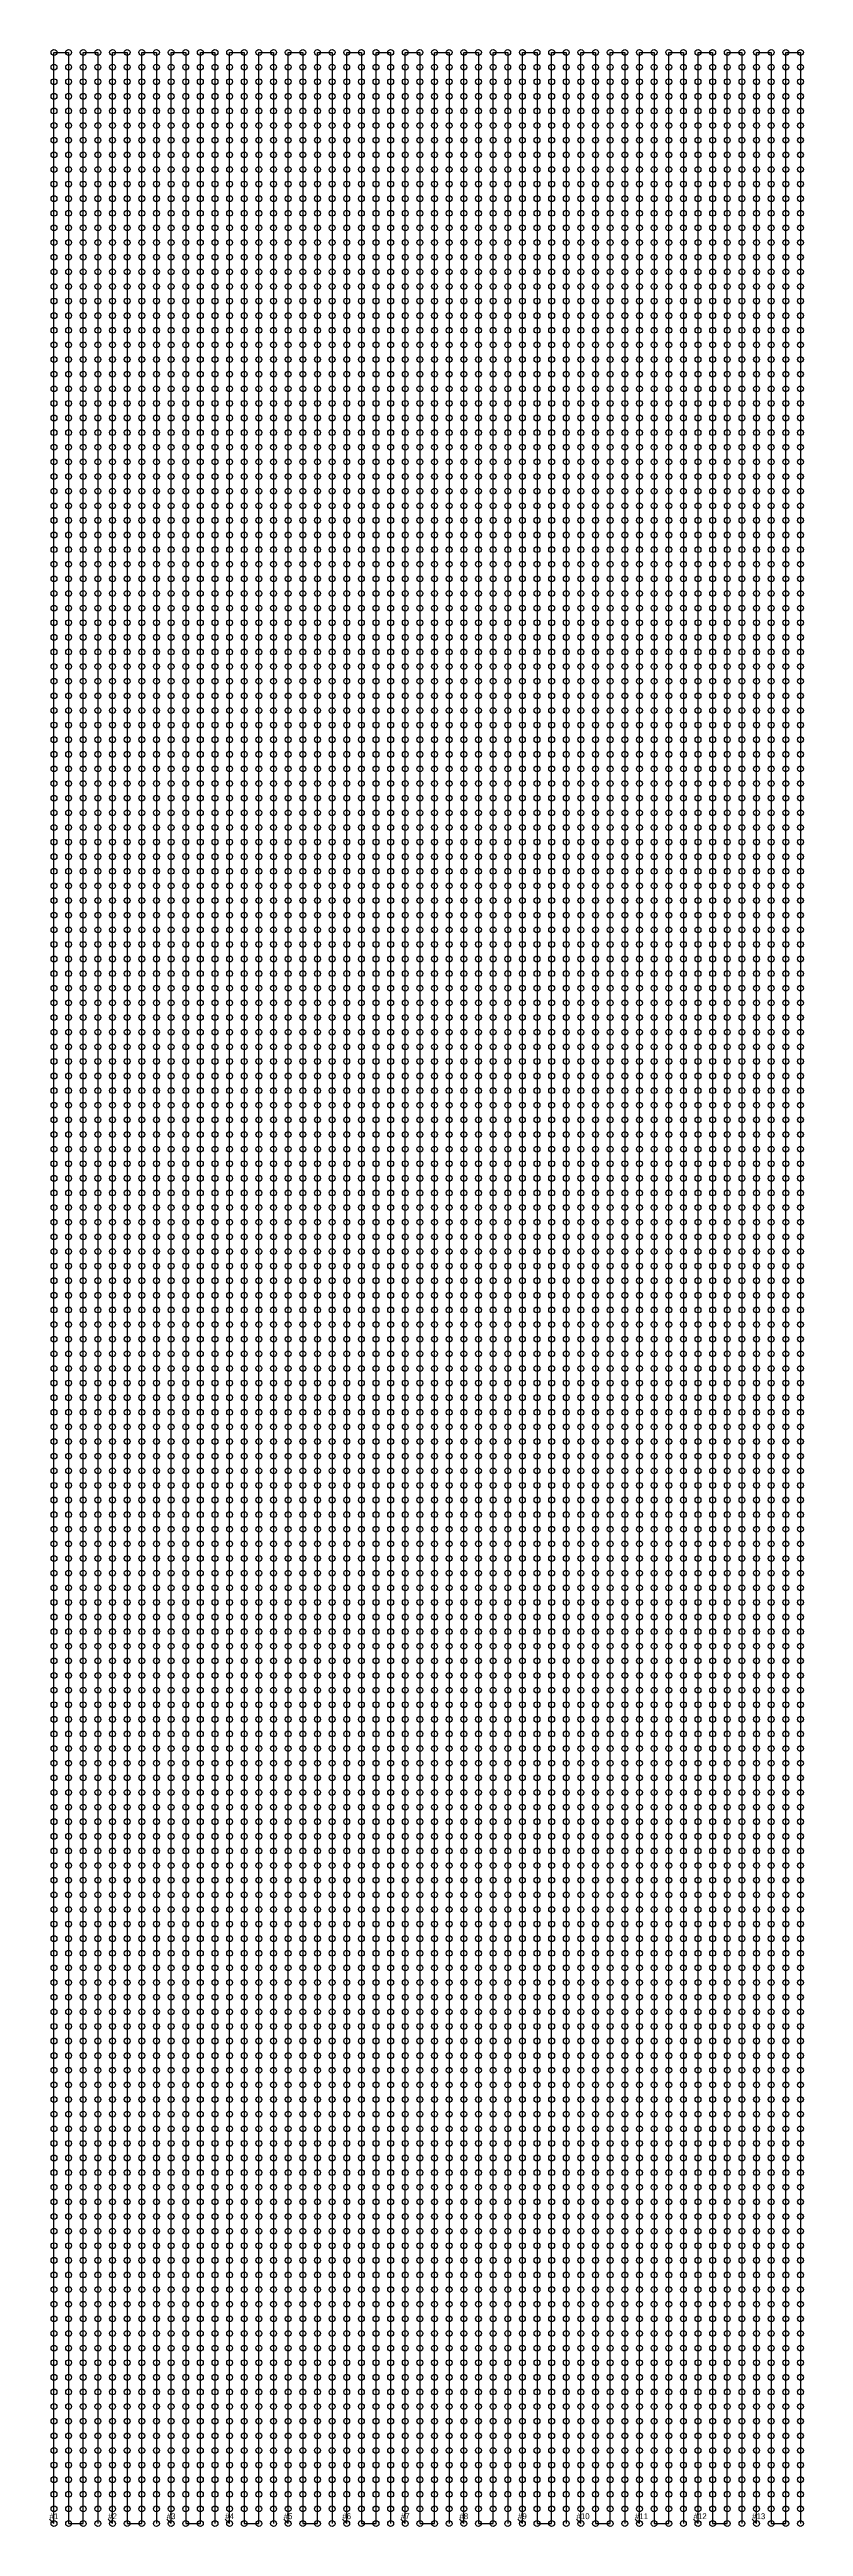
# Model space of a CAD drawing. Extents: x 974 to 1025, y 916 to 1085.
import ezdxf

# ---------------------------------------------------------------- set-up
doc = ezdxf.new("R2010")
doc.units = 0
doc.layers.get('0').update_dxf_attribs({"color": 22, "linetype": 'CONTINUOUS'})

msp = doc.modelspace()

# ---------------------------------------------------------------- linework, layer by layer
for p, q in [((974, 1084), (974, 1085)), ((974, 1085), (975, 1085)), ((975, 1085), (975, 1084)), ((976, 1084), (976, 1085)), ((976, 1085), (977, 1085)), ((977, 1085), (977, 1084)), ((978, 1084), (978, 1085)), ((978, 1085), (979, 1085)), ((979, 1085), (979, 1084)), ((980, 1084), (980, 1085)), ((980, 1085), (981, 1085)), ((981, 1085), (981, 1084)), ((982, 1084), (982, 1085)), ((982, 1085), (983, 1085)), ((983, 1085), (983, 1084)), ((984, 1084), (984, 1085)), ((984, 1085), (985, 1085)), ((985, 1085), (985, 1084)), ((986, 1084), (986, 1085)), ((986, 1085), (987, 1085)), ((987, 1085), (987, 1084)), ((988, 1084), (988, 1085)), ((988, 1085), (989, 1085)), ((989, 1085), (989, 1084)), ((990, 1084), (990, 1085)), ((990, 1085), (991, 1085)), ((991, 1085), (991, 1084)), ((992, 1084), (992, 1085)), ((992, 1085), (993, 1085)), ((993, 1085), (993, 1084)), ((994, 1084), (994, 1085)), ((994, 1085), (995, 1085)), ((995, 1085), (995, 1084)), ((996, 1084), (996, 1085)), ((996, 1085), (997, 1085)), ((997, 1085), (997, 1084)), ((998, 1084), (998, 1085)), ((998, 1085), (999, 1085)), ((999, 1085), (999, 1084)), ((1000, 1084), (1000, 1085)), ((1000, 1085), (1001, 1085)), ((1001, 1085), (1001, 1084)), ((1002, 1084), (1002, 1085)), ((1002, 1085), (1003, 1085)), ((1003, 1085), (1003, 1084)), ((1004, 1084), (1004, 1085)), ((1004, 1085), (1005, 1085)), ((1005, 1085), (1005, 1084)), ((1006, 1084), (1006, 1085)), ((1006, 1085), (1007, 1085)), ((1007, 1085), (1007, 1084)), ((1008, 1084), (1008, 1085)), ((1008, 1085), (1009, 1085)), ((1009, 1085), (1009, 1084)), ((1010, 1084), (1010, 1085)), ((1010, 1085), (1011, 1085)), ((1011, 1085), (1011, 1084)), ((1012, 1084), (1012, 1085)), ((1012, 1085), (1013, 1085)), ((1013, 1085), (1013, 1084)), ((1014, 1084), (1014, 1085)), ((1014, 1085), (1015, 1085)), ((1015, 1085), (1015, 1084)), ((1016, 1084), (1016, 1085)), ((1016, 1085), (1017, 1085)), ((1017, 1085), (1017, 1084)), ((1018, 1084), (1018, 1085)), ((1018, 1085), (1019, 1085)), ((1019, 1085), (1019, 1084)), ((1020, 1084), (1020, 1085)), ((1020, 1085), (1021, 1085)), ((1021, 1085), (1021, 1084)), ((1022, 1084), (1022, 1085)), ((1022, 1085), (1023, 1085)), ((1023, 1085), (1023, 1084)), ((1024, 1084), (1024, 1085)), ((1024, 1085), (1025, 1085)), ((1025, 1085), (1025, 1084)), ((974, 1083), (974, 1084)), ((974, 1082), (974, 1083)), ((975, 1084), (975, 1083)), ((975, 1083), (975, 1082)), ((976, 1083), (976, 1084)), ((976, 1082), (976, 1083)), ((977, 1084), (977, 1083)), ((977, 1083), (977, 1082)), ((978, 1083), (978, 1084)), ((978, 1082), (978, 1083)), ((979, 1084), (979, 1083)), ((979, 1083), (979, 1082)), ((980, 1083), (980, 1084)), ((980, 1082), (980, 1083)), ((981, 1084), (981, 1083)), ((981, 1083), (981, 1082)), ((982, 1083), (982, 1084)), ((982, 1082), (982, 1083)), ((983, 1084), (983, 1083)), ((983, 1083), (983, 1082)), ((984, 1083), (984, 1084)), ((984, 1082), (984, 1083)), ((985, 1084), (985, 1083)), ((985, 1083), (985, 1082)), ((986, 1083), (986, 1084)), ((986, 1082), (986, 1083)), ((987, 1084), (987, 1083)), ((987, 1083), (987, 1082)), ((988, 1083), (988, 1084)), ((988, 1082), (988, 1083)), ((989, 1084), (989, 1083)), ((989, 1083), (989, 1082)), ((990, 1083), (990, 1084)), ((990, 1082), (990, 1083)), ((991, 1084), (991, 1083)), ((991, 1083), (991, 1082)), ((992, 1083), (992, 1084)), ((992, 1082), (992, 1083)), ((993, 1084), (993, 1083)), ((993, 1083), (993, 1082)), ((994, 1083), (994, 1084)), ((994, 1082), (994, 1083)), ((995, 1084), (995, 1083)), ((995, 1083), (995, 1082)), ((996, 1083), (996, 1084)), ((996, 1082), (996, 1083)), ((997, 1084), (997, 1083)), ((997, 1083), (997, 1082)), ((998, 1083), (998, 1084)), ((998, 1082), (998, 1083)), ((999, 1084), (999, 1083)), ((999, 1083), (999, 1082)), ((1000, 1083), (1000, 1084)), ((1000, 1082), (1000, 1083)), ((1001, 1084), (1001, 1083)), ((1001, 1083), (1001, 1082)), ((1002, 1083), (1002, 1084)), ((1002, 1082), (1002, 1083)), ((1003, 1084), (1003, 1083)), ((1003, 1083), (1003, 1082)), ((1004, 1083), (1004, 1084)), ((1004, 1082), (1004, 1083)), ((1005, 1084), (1005, 1083)), ((1005, 1083), (1005, 1082)), ((1006, 1083), (1006, 1084)), ((1006, 1082), (1006, 1083)), ((1007, 1084), (1007, 1083)), ((1007, 1083), (1007, 1082)), ((1008, 1083), (1008, 1084)), ((1008, 1082), (1008, 1083)), ((1009, 1084), (1009, 1083)), ((1009, 1083), (1009, 1082)), ((1010, 1083), (1010, 1084)), ((1010, 1082), (1010, 1083)), ((1011, 1084), (1011, 1083)), ((1011, 1083), (1011, 1082)), ((1012, 1083), (1012, 1084)), ((1012, 1082), (1012, 1083)), ((1013, 1084), (1013, 1083)), ((1013, 1083), (1013, 1082)), ((1014, 1083), (1014, 1084)), ((1014, 1082), (1014, 1083)), ((1015, 1084), (1015, 1083)), ((1015, 1083), (1015, 1082)), ((1016, 1083), (1016, 1084)), ((1016, 1082), (1016, 1083)), ((1017, 1084), (1017, 1083)), ((1017, 1083), (1017, 1082)), ((1018, 1083), (1018, 1084)), ((1018, 1082), (1018, 1083)), ((1019, 1084), (1019, 1083)), ((1019, 1083), (1019, 1082)), ((1020, 1083), (1020, 1084)), ((1020, 1082), (1020, 1083)), ((1021, 1084), (1021, 1083)), ((1021, 1083), (1021, 1082)), ((1022, 1083), (1022, 1084)), ((1022, 1082), (1022, 1083)), ((1023, 1084), (1023, 1083)), ((1023, 1083), (1023, 1082)), ((1024, 1083), (1024, 1084)), ((1024, 1082), (1024, 1083)), ((1025, 1084), (1025, 1083)), ((1025, 1083), (1025, 1082)), ((974, 1081), (974, 1082)), ((974, 1080), (974, 1081)), ((975, 1082), (975, 1081)), ((975, 1081), (975, 1080)), ((976, 1081), (976, 1082)), ((976, 1080), (976, 1081)), ((977, 1082), (977, 1081)), ((977, 1081), (977, 1080)), ((978, 1081), (978, 1082)), ((978, 1080), (978, 1081)), ((979, 1082), (979, 1081)), ((979, 1081), (979, 1080)), ((980, 1081), (980, 1082)), ((980, 1080), (980, 1081)), ((981, 1082), (981, 1081)), ((981, 1081), (981, 1080)), ((982, 1081), (982, 1082)), ((982, 1080), (982, 1081)), ((983, 1082), (983, 1081)), ((983, 1081), (983, 1080)), ((984, 1081), (984, 1082)), ((984, 1080), (984, 1081)), ((985, 1082), (985, 1081)), ((985, 1081), (985, 1080)), ((986, 1081), (986, 1082)), ((986, 1080), (986, 1081)), ((987, 1082), (987, 1081)), ((987, 1081), (987, 1080)), ((988, 1081), (988, 1082)), ((988, 1080), (988, 1081)), ((989, 1082), (989, 1081)), ((989, 1081), (989, 1080)), ((990, 1081), (990, 1082)), ((990, 1080), (990, 1081)), ((991, 1082), (991, 1081)), ((991, 1081), (991, 1080)), ((992, 1081), (992, 1082)), ((992, 1080), (992, 1081)), ((993, 1082), (993, 1081)), ((993, 1081), (993, 1080)), ((994, 1081), (994, 1082)), ((994, 1080), (994, 1081)), ((995, 1082), (995, 1081)), ((995, 1081), (995, 1080)), ((996, 1081), (996, 1082)), ((996, 1080), (996, 1081)), ((997, 1082), (997, 1081)), ((997, 1081), (997, 1080)), ((998, 1081), (998, 1082)), ((998, 1080), (998, 1081)), ((999, 1082), (999, 1081)), ((999, 1081), (999, 1080)), ((1000, 1081), (1000, 1082)), ((1000, 1080), (1000, 1081)), ((1001, 1082), (1001, 1081)), ((1001, 1081), (1001, 1080)), ((1002, 1081), (1002, 1082)), ((1002, 1080), (1002, 1081)), ((1003, 1082), (1003, 1081)), ((1003, 1081), (1003, 1080)), ((1004, 1081), (1004, 1082)), ((1004, 1080), (1004, 1081)), ((1005, 1082), (1005, 1081)), ((1005, 1081), (1005, 1080)), ((1006, 1081), (1006, 1082)), ((1006, 1080), (1006, 1081)), ((1007, 1082), (1007, 1081)), ((1007, 1081), (1007, 1080)), ((1008, 1081), (1008, 1082)), ((1008, 1080), (1008, 1081)), ((1009, 1082), (1009, 1081)), ((1009, 1081), (1009, 1080)), ((1010, 1081), (1010, 1082)), ((1010, 1080), (1010, 1081)), ((1011, 1082), (1011, 1081)), ((1011, 1081), (1011, 1080)), ((1012, 1081), (1012, 1082)), ((1012, 1080), (1012, 1081)), ((1013, 1082), (1013, 1081)), ((1013, 1081), (1013, 1080)), ((1014, 1081), (1014, 1082)), ((1014, 1080), (1014, 1081)), ((1015, 1082), (1015, 1081)), ((1015, 1081), (1015, 1080)), ((1016, 1081), (1016, 1082)), ((1016, 1080), (1016, 1081)), ((1017, 1082), (1017, 1081)), ((1017, 1081), (1017, 1080)), ((1018, 1081), (1018, 1082)), ((1018, 1080), (1018, 1081)), ((1019, 1082), (1019, 1081)), ((1019, 1081), (1019, 1080)), ((1020, 1081), (1020, 1082)), ((1020, 1080), (1020, 1081)), ((1021, 1082), (1021, 1081)), ((1021, 1081), (1021, 1080)), ((1022, 1081), (1022, 1082)), ((1022, 1080), (1022, 1081)), ((1023, 1082), (1023, 1081)), ((1023, 1081), (1023, 1080)), ((1024, 1081), (1024, 1082)), ((1024, 1080), (1024, 1081)), ((1025, 1082), (1025, 1081)), ((1025, 1081), (1025, 1080)), ((974, 1079), (974, 1080)), ((975, 1080), (975, 1079)), ((976, 1079), (976, 1080)), ((977, 1080), (977, 1079)), ((978, 1079), (978, 1080)), ((979, 1080), (979, 1079)), ((980, 1079), (980, 1080)), ((981, 1080), (981, 1079)), ((982, 1079), (982, 1080)), ((983, 1080), (983, 1079)), ((984, 1079), (984, 1080)), ((985, 1080), (985, 1079)), ((986, 1079), (986, 1080)), ((987, 1080), (987, 1079)), ((988, 1079), (988, 1080)), ((989, 1080), (989, 1079)), ((990, 1079), (990, 1080)), ((991, 1080), (991, 1079)), ((992, 1079), (992, 1080)), ((993, 1080), (993, 1079)), ((994, 1079), (994, 1080)), ((995, 1080), (995, 1079)), ((996, 1079), (996, 1080)), ((997, 1080), (997, 1079)), ((998, 1079), (998, 1080)), ((999, 1080), (999, 1079)), ((1000, 1079), (1000, 1080)), ((1001, 1080), (1001, 1079)), ((1002, 1079), (1002, 1080)), ((1003, 1080), (1003, 1079)), ((1004, 1079), (1004, 1080)), ((1005, 1080), (1005, 1079)), ((1006, 1079), (1006, 1080)), ((1007, 1080), (1007, 1079)), ((1008, 1079), (1008, 1080)), ((1009, 1080), (1009, 1079)), ((1010, 1079), (1010, 1080)), ((1011, 1080), (1011, 1079)), ((1012, 1079), (1012, 1080)), ((1013, 1080), (1013, 1079)), ((1014, 1079), (1014, 1080)), ((1015, 1080), (1015, 1079)), ((1016, 1079), (1016, 1080)), ((1017, 1080), (1017, 1079)), ((1018, 1079), (1018, 1080)), ((1019, 1080), (1019, 1079)), ((1020, 1079), (1020, 1080)), ((1021, 1080), (1021, 1079)), ((1022, 1079), (1022, 1080)), ((1023, 1080), (1023, 1079)), ((1024, 1079), (1024, 1080)), ((1025, 1080), (1025, 1079)), ((974, 1078), (974, 1079)), ((974, 1077), (974, 1078)), ((975, 1079), (975, 1078)), ((975, 1078), (975, 1077)), ((976, 1078), (976, 1079)), ((976, 1077), (976, 1078)), ((977, 1079), (977, 1078)), ((977, 1078), (977, 1077)), ((978, 1078), (978, 1079)), ((978, 1077), (978, 1078)), ((979, 1079), (979, 1078)), ((979, 1078), (979, 1077)), ((980, 1078), (980, 1079)), ((980, 1077), (980, 1078)), ((981, 1079), (981, 1078)), ((981, 1078), (981, 1077)), ((982, 1078), (982, 1079)), ((982, 1077), (982, 1078)), ((983, 1079), (983, 1078)), ((983, 1078), (983, 1077)), ((984, 1078), (984, 1079)), ((984, 1077), (984, 1078)), ((985, 1079), (985, 1078)), ((985, 1078), (985, 1077)), ((986, 1078), (986, 1079)), ((986, 1077), (986, 1078)), ((987, 1079), (987, 1078)), ((987, 1078), (987, 1077)), ((988, 1078), (988, 1079)), ((988, 1077), (988, 1078)), ((989, 1079), (989, 1078)), ((989, 1078), (989, 1077)), ((990, 1078), (990, 1079)), ((990, 1077), (990, 1078)), ((991, 1079), (991, 1078)), ((991, 1078), (991, 1077)), ((992, 1078), (992, 1079)), ((992, 1077), (992, 1078)), ((993, 1079), (993, 1078)), ((993, 1078), (993, 1077)), ((994, 1078), (994, 1079)), ((994, 1077), (994, 1078)), ((995, 1079), (995, 1078)), ((995, 1078), (995, 1077)), ((996, 1078), (996, 1079)), ((996, 1077), (996, 1078)), ((997, 1079), (997, 1078)), ((997, 1078), (997, 1077)), ((998, 1078), (998, 1079)), ((998, 1077), (998, 1078)), ((999, 1079), (999, 1078)), ((999, 1078), (999, 1077)), ((1000, 1078), (1000, 1079)), ((1000, 1077), (1000, 1078)), ((1001, 1079), (1001, 1078)), ((1001, 1078), (1001, 1077)), ((1002, 1078), (1002, 1079)), ((1002, 1077), (1002, 1078)), ((1003, 1079), (1003, 1078)), ((1003, 1078), (1003, 1077)), ((1004, 1078), (1004, 1079)), ((1004, 1077), (1004, 1078)), ((1005, 1079), (1005, 1078)), ((1005, 1078), (1005, 1077)), ((1006, 1078), (1006, 1079)), ((1006, 1077), (1006, 1078)), ((1007, 1079), (1007, 1078)), ((1007, 1078), (1007, 1077)), ((1008, 1078), (1008, 1079)), ((1008, 1077), (1008, 1078)), ((1009, 1079), (1009, 1078)), ((1009, 1078), (1009, 1077)), ((1010, 1078), (1010, 1079)), ((1010, 1077), (1010, 1078)), ((1011, 1079), (1011, 1078)), ((1011, 1078), (1011, 1077)), ((1012, 1078), (1012, 1079)), ((1012, 1077), (1012, 1078)), ((1013, 1079), (1013, 1078)), ((1013, 1078), (1013, 1077)), ((1014, 1078), (1014, 1079)), ((1014, 1077), (1014, 1078)), ((1015, 1079), (1015, 1078)), ((1015, 1078), (1015, 1077)), ((1016, 1078), (1016, 1079)), ((1016, 1077), (1016, 1078)), ((1017, 1079), (1017, 1078)), ((1017, 1078), (1017, 1077)), ((1018, 1078), (1018, 1079)), ((1018, 1077), (1018, 1078)), ((1019, 1079), (1019, 1078)), ((1019, 1078), (1019, 1077)), ((1020, 1078), (1020, 1079)), ((1020, 1077), (1020, 1078)), ((1021, 1079), (1021, 1078)), ((1021, 1078), (1021, 1077)), ((1022, 1078), (1022, 1079)), ((1022, 1077), (1022, 1078)), ((1023, 1079), (1023, 1078)), ((1023, 1078), (1023, 1077)), ((1024, 1078), (1024, 1079)), ((1024, 1077), (1024, 1078)), ((1025, 1079), (1025, 1078)), ((1025, 1078), (1025, 1077)), ((974, 1076), (974, 1077)), ((974, 1075), (974, 1076)), ((975, 1077), (975, 1076)), ((975, 1076), (975, 1075)), ((976, 1076), (976, 1077)), ((976, 1075), (976, 1076)), ((977, 1077), (977, 1076)), ((977, 1076), (977, 1075)), ((978, 1076), (978, 1077)), ((978, 1075), (978, 1076)), ((979, 1077), (979, 1076)), ((979, 1076), (979, 1075)), ((980, 1076), (980, 1077)), ((980, 1075), (980, 1076)), ((981, 1077), (981, 1076)), ((981, 1076), (981, 1075)), ((982, 1076), (982, 1077)), ((982, 1075), (982, 1076)), ((983, 1077), (983, 1076)), ((983, 1076), (983, 1075)), ((984, 1076), (984, 1077)), ((984, 1075), (984, 1076)), ((985, 1077), (985, 1076)), ((985, 1076), (985, 1075)), ((986, 1076), (986, 1077)), ((986, 1075), (986, 1076)), ((987, 1077), (987, 1076)), ((987, 1076), (987, 1075)), ((988, 1076), (988, 1077)), ((988, 1075), (988, 1076)), ((989, 1077), (989, 1076)), ((989, 1076), (989, 1075)), ((990, 1076), (990, 1077)), ((990, 1075), (990, 1076)), ((991, 1077), (991, 1076)), ((991, 1076), (991, 1075)), ((992, 1076), (992, 1077)), ((992, 1075), (992, 1076)), ((993, 1077), (993, 1076)), ((993, 1076), (993, 1075)), ((994, 1076), (994, 1077)), ((994, 1075), (994, 1076)), ((995, 1077), (995, 1076)), ((995, 1076), (995, 1075)), ((996, 1076), (996, 1077)), ((996, 1075), (996, 1076)), ((997, 1077), (997, 1076)), ((997, 1076), (997, 1075)), ((998, 1076), (998, 1077)), ((998, 1075), (998, 1076)), ((999, 1077), (999, 1076)), ((999, 1076), (999, 1075)), ((1000, 1076), (1000, 1077)), ((1000, 1075), (1000, 1076)), ((1001, 1077), (1001, 1076)), ((1001, 1076), (1001, 1075)), ((1002, 1076), (1002, 1077)), ((1002, 1075), (1002, 1076)), ((1003, 1077), (1003, 1076)), ((1003, 1076), (1003, 1075)), ((1004, 1076), (1004, 1077)), ((1004, 1075), (1004, 1076)), ((1005, 1077), (1005, 1076)), ((1005, 1076), (1005, 1075)), ((1006, 1076), (1006, 1077)), ((1006, 1075), (1006, 1076)), ((1007, 1077), (1007, 1076)), ((1007, 1076), (1007, 1075)), ((1008, 1076), (1008, 1077)), ((1008, 1075), (1008, 1076)), ((1009, 1077), (1009, 1076)), ((1009, 1076), (1009, 1075)), ((1010, 1076), (1010, 1077)), ((1010, 1075), (1010, 1076)), ((1011, 1077), (1011, 1076)), ((1011, 1076), (1011, 1075)), ((1012, 1076), (1012, 1077)), ((1012, 1075), (1012, 1076)), ((1013, 1077), (1013, 1076)), ((1013, 1076), (1013, 1075)), ((1014, 1076), (1014, 1077)), ((1014, 1075), (1014, 1076)), ((1015, 1077), (1015, 1076)), ((1015, 1076), (1015, 1075)), ((1016, 1076), (1016, 1077)), ((1016, 1075), (1016, 1076)), ((1017, 1077), (1017, 1076)), ((1017, 1076), (1017, 1075)), ((1018, 1076), (1018, 1077)), ((1018, 1075), (1018, 1076)), ((1019, 1077), (1019, 1076)), ((1019, 1076), (1019, 1075)), ((1020, 1076), (1020, 1077)), ((1020, 1075), (1020, 1076)), ((1021, 1077), (1021, 1076)), ((1021, 1076), (1021, 1075)), ((1022, 1076), (1022, 1077)), ((1022, 1075), (1022, 1076)), ((1023, 1077), (1023, 1076)), ((1023, 1076), (1023, 1075)), ((1024, 1076), (1024, 1077)), ((1024, 1075), (1024, 1076)), ((1025, 1077), (1025, 1076)), ((1025, 1076), (1025, 1075)), ((974, 1074), (974, 1075)), ((974, 1073), (974, 1074)), ((975, 1075), (975, 1074)), ((975, 1074), (975, 1073)), ((976, 1074), (976, 1075)), ((976, 1073), (976, 1074)), ((977, 1075), (977, 1074)), ((977, 1074), (977, 1073)), ((978, 1074), (978, 1075)), ((978, 1073), (978, 1074)), ((979, 1075), (979, 1074)), ((979, 1074), (979, 1073)), ((980, 1074), (980, 1075)), ((980, 1073), (980, 1074)), ((981, 1075), (981, 1074)), ((981, 1074), (981, 1073)), ((982, 1074), (982, 1075)), ((982, 1073), (982, 1074)), ((983, 1075), (983, 1074)), ((983, 1074), (983, 1073)), ((984, 1074), (984, 1075)), ((984, 1073), (984, 1074)), ((985, 1075), (985, 1074)), ((985, 1074), (985, 1073)), ((986, 1074), (986, 1075)), ((986, 1073), (986, 1074)), ((987, 1075), (987, 1074)), ((987, 1074), (987, 1073)), ((988, 1074), (988, 1075)), ((988, 1073), (988, 1074)), ((989, 1075), (989, 1074)), ((989, 1074), (989, 1073)), ((990, 1074), (990, 1075)), ((990, 1073), (990, 1074)), ((991, 1075), (991, 1074)), ((991, 1074), (991, 1073)), ((992, 1074), (992, 1075)), ((992, 1073), (992, 1074)), ((993, 1075), (993, 1074)), ((993, 1074), (993, 1073)), ((994, 1074), (994, 1075)), ((994, 1073), (994, 1074)), ((995, 1075), (995, 1074)), ((995, 1074), (995, 1073)), ((996, 1074), (996, 1075)), ((996, 1073), (996, 1074)), ((997, 1075), (997, 1074)), ((997, 1074), (997, 1073)), ((998, 1074), (998, 1075)), ((998, 1073), (998, 1074)), ((999, 1075), (999, 1074)), ((999, 1074), (999, 1073)), ((1000, 1074), (1000, 1075)), ((1000, 1073), (1000, 1074)), ((1001, 1075), (1001, 1074)), ((1001, 1074), (1001, 1073)), ((1002, 1074), (1002, 1075)), ((1002, 1073), (1002, 1074)), ((1003, 1075), (1003, 1074)), ((1003, 1074), (1003, 1073)), ((1004, 1074), (1004, 1075)), ((1004, 1073), (1004, 1074)), ((1005, 1075), (1005, 1074)), ((1005, 1074), (1005, 1073)), ((1006, 1074), (1006, 1075)), ((1006, 1073), (1006, 1074)), ((1007, 1075), (1007, 1074)), ((1007, 1074), (1007, 1073)), ((1008, 1074), (1008, 1075)), ((1008, 1073), (1008, 1074)), ((1009, 1075), (1009, 1074)), ((1009, 1074), (1009, 1073)), ((1010, 1074), (1010, 1075)), ((1010, 1073), (1010, 1074)), ((1011, 1075), (1011, 1074)), ((1011, 1074), (1011, 1073)), ((1012, 1074), (1012, 1075)), ((1012, 1073), (1012, 1074)), ((1013, 1075), (1013, 1074)), ((1013, 1074), (1013, 1073)), ((1014, 1074), (1014, 1075)), ((1014, 1073), (1014, 1074)), ((1015, 1075), (1015, 1074)), ((1015, 1074), (1015, 1073)), ((1016, 1074), (1016, 1075)), ((1016, 1073), (1016, 1074)), ((1017, 1075), (1017, 1074)), ((1017, 1074), (1017, 1073)), ((1018, 1074), (1018, 1075)), ((1018, 1073), (1018, 1074)), ((1019, 1075), (1019, 1074)), ((1019, 1074), (1019, 1073)), ((1020, 1074), (1020, 1075)), ((1020, 1073), (1020, 1074)), ((1021, 1075), (1021, 1074)), ((1021, 1074), (1021, 1073)), ((1022, 1074), (1022, 1075)), ((1022, 1073), (1022, 1074)), ((1023, 1075), (1023, 1074)), ((1023, 1074), (1023, 1073)), ((1024, 1074), (1024, 1075)), ((1024, 1073), (1024, 1074)), ((1025, 1075), (1025, 1074)), ((1025, 1074), (1025, 1073)), ((974, 1072), (974, 1073)), ((975, 1073), (975, 1072)), ((976, 1072), (976, 1073)), ((977, 1073), (977, 1072)), ((978, 1072), (978, 1073)), ((979, 1073), (979, 1072)), ((980, 1072), (980, 1073)), ((981, 1073), (981, 1072)), ((982, 1072), (982, 1073)), ((983, 1073), (983, 1072)), ((984, 1072), (984, 1073)), ((985, 1073), (985, 1072)), ((986, 1072), (986, 1073)), ((987, 1073), (987, 1072)), ((988, 1072), (988, 1073)), ((989, 1073), (989, 1072)), ((990, 1072), (990, 1073)), ((991, 1073), (991, 1072)), ((992, 1072), (992, 1073)), ((993, 1073), (993, 1072)), ((994, 1072), (994, 1073)), ((995, 1073), (995, 1072)), ((996, 1072), (996, 1073)), ((997, 1073), (997, 1072)), ((998, 1072), (998, 1073)), ((999, 1073), (999, 1072)), ((1000, 1072), (1000, 1073)), ((1001, 1073), (1001, 1072)), ((1002, 1072), (1002, 1073)), ((1003, 1073), (1003, 1072)), ((1004, 1072), (1004, 1073)), ((1005, 1073), (1005, 1072)), ((1006, 1072), (1006, 1073)), ((1007, 1073), (1007, 1072)), ((1008, 1072), (1008, 1073)), ((1009, 1073), (1009, 1072)), ((1010, 1072), (1010, 1073)), ((1011, 1073), (1011, 1072)), ((1012, 1072), (1012, 1073)), ((1013, 1073), (1013, 1072)), ((1014, 1072), (1014, 1073)), ((1015, 1073), (1015, 1072)), ((1016, 1072), (1016, 1073)), ((1017, 1073), (1017, 1072)), ((1018, 1072), (1018, 1073)), ((1019, 1073), (1019, 1072)), ((1020, 1072), (1020, 1073)), ((1021, 1073), (1021, 1072)), ((1022, 1072), (1022, 1073)), ((1023, 1073), (1023, 1072)), ((1024, 1072), (1024, 1073)), ((1025, 1073), (1025, 1072)), ((974, 1071), (974, 1072)), ((974, 1070), (974, 1071)), ((975, 1072), (975, 1071)), ((975, 1071), (975, 1070)), ((976, 1071), (976, 1072)), ((976, 1070), (976, 1071)), ((977, 1072), (977, 1071)), ((977, 1071), (977, 1070)), ((978, 1071), (978, 1072)), ((978, 1070), (978, 1071)), ((979, 1072), (979, 1071)), ((979, 1071), (979, 1070)), ((980, 1071), (980, 1072)), ((980, 1070), (980, 1071)), ((981, 1072), (981, 1071)), ((981, 1071), (981, 1070)), ((982, 1071), (982, 1072)), ((982, 1070), (982, 1071)), ((983, 1072), (983, 1071)), ((983, 1071), (983, 1070)), ((984, 1071), (984, 1072)), ((984, 1070), (984, 1071)), ((985, 1072), (985, 1071)), ((985, 1071), (985, 1070)), ((986, 1071), (986, 1072)), ((986, 1070), (986, 1071)), ((987, 1072), (987, 1071)), ((987, 1071), (987, 1070)), ((988, 1071), (988, 1072)), ((988, 1070), (988, 1071)), ((989, 1072), (989, 1071)), ((989, 1071), (989, 1070)), ((990, 1071), (990, 1072)), ((990, 1070), (990, 1071)), ((991, 1072), (991, 1071)), ((991, 1071), (991, 1070)), ((992, 1071), (992, 1072)), ((992, 1070), (992, 1071)), ((993, 1072), (993, 1071)), ((993, 1071), (993, 1070)), ((994, 1071), (994, 1072)), ((994, 1070), (994, 1071)), ((995, 1072), (995, 1071)), ((995, 1071), (995, 1070)), ((996, 1071), (996, 1072)), ((996, 1070), (996, 1071)), ((997, 1072), (997, 1071)), ((997, 1071), (997, 1070)), ((998, 1071), (998, 1072)), ((998, 1070), (998, 1071)), ((999, 1072), (999, 1071)), ((999, 1071), (999, 1070)), ((1000, 1071), (1000, 1072)), ((1000, 1070), (1000, 1071)), ((1001, 1072), (1001, 1071)), ((1001, 1071), (1001, 1070)), ((1002, 1071), (1002, 1072)), ((1002, 1070), (1002, 1071)), ((1003, 1072), (1003, 1071)), ((1003, 1071), (1003, 1070)), ((1004, 1071), (1004, 1072)), ((1004, 1070), (1004, 1071)), ((1005, 1072), (1005, 1071)), ((1005, 1071), (1005, 1070)), ((1006, 1071), (1006, 1072)), ((1006, 1070), (1006, 1071)), ((1007, 1072), (1007, 1071)), ((1007, 1071), (1007, 1070)), ((1008, 1071), (1008, 1072)), ((1008, 1070), (1008, 1071)), ((1009, 1072), (1009, 1071)), ((1009, 1071), (1009, 1070)), ((1010, 1071), (1010, 1072)), ((1010, 1070), (1010, 1071)), ((1011, 1072), (1011, 1071)), ((1011, 1071), (1011, 1070)), ((1012, 1071), (1012, 1072)), ((1012, 1070), (1012, 1071)), ((1013, 1072), (1013, 1071)), ((1013, 1071), (1013, 1070)), ((1014, 1071), (1014, 1072)), ((1014, 1070), (1014, 1071)), ((1015, 1072), (1015, 1071)), ((1015, 1071), (1015, 1070)), ((1016, 1071), (1016, 1072)), ((1016, 1070), (1016, 1071)), ((1017, 1072), (1017, 1071)), ((1017, 1071), (1017, 1070)), ((1018, 1071), (1018, 1072)), ((1018, 1070), (1018, 1071)), ((1019, 1072), (1019, 1071)), ((1019, 1071), (1019, 1070)), ((1020, 1071), (1020, 1072)), ((1020, 1070), (1020, 1071)), ((1021, 1072), (1021, 1071)), ((1021, 1071), (1021, 1070)), ((1022, 1071), (1022, 1072)), ((1022, 1070), (1022, 1071)), ((1023, 1072), (1023, 1071)), ((1023, 1071), (1023, 1070)), ((1024, 1071), (1024, 1072)), ((1024, 1070), (1024, 1071)), ((1025, 1072), (1025, 1071)), ((1025, 1071), (1025, 1070)), ((974, 1069), (974, 1070)), ((974, 1068), (974, 1069)), ((975, 1070), (975, 1069)), ((975, 1069), (975, 1068)), ((976, 1069), (976, 1070)), ((976, 1068), (976, 1069)), ((977, 1070), (977, 1069)), ((977, 1069), (977, 1068)), ((978, 1069), (978, 1070)), ((978, 1068), (978, 1069)), ((979, 1070), (979, 1069)), ((979, 1069), (979, 1068)), ((980, 1069), (980, 1070)), ((980, 1068), (980, 1069)), ((981, 1070), (981, 1069)), ((981, 1069), (981, 1068)), ((982, 1069), (982, 1070)), ((982, 1068), (982, 1069)), ((983, 1070), (983, 1069)), ((983, 1069), (983, 1068)), ((984, 1069), (984, 1070)), ((984, 1068), (984, 1069)), ((985, 1070), (985, 1069)), ((985, 1069), (985, 1068)), ((986, 1069), (986, 1070)), ((986, 1068), (986, 1069)), ((987, 1070), (987, 1069)), ((987, 1069), (987, 1068)), ((988, 1069), (988, 1070)), ((988, 1068), (988, 1069)), ((989, 1070), (989, 1069)), ((989, 1069), (989, 1068)), ((990, 1069), (990, 1070)), ((990, 1068), (990, 1069)), ((991, 1070), (991, 1069)), ((991, 1069), (991, 1068)), ((992, 1069), (992, 1070)), ((992, 1068), (992, 1069)), ((993, 1070), (993, 1069)), ((993, 1069), (993, 1068)), ((994, 1069), (994, 1070)), ((994, 1068), (994, 1069)), ((995, 1070), (995, 1069)), ((995, 1069), (995, 1068)), ((996, 1069), (996, 1070)), ((996, 1068), (996, 1069)), ((997, 1070), (997, 1069)), ((997, 1069), (997, 1068)), ((998, 1069), (998, 1070)), ((998, 1068), (998, 1069)), ((999, 1070), (999, 1069)), ((999, 1069), (999, 1068)), ((1000, 1069), (1000, 1070)), ((1000, 1068), (1000, 1069)), ((1001, 1070), (1001, 1069)), ((1001, 1069), (1001, 1068)), ((1002, 1069), (1002, 1070)), ((1002, 1068), (1002, 1069)), ((1003, 1070), (1003, 1069)), ((1003, 1069), (1003, 1068)), ((1004, 1069), (1004, 1070)), ((1004, 1068), (1004, 1069)), ((1005, 1070), (1005, 1069)), ((1005, 1069), (1005, 1068)), ((1006, 1069), (1006, 1070)), ((1006, 1068), (1006, 1069)), ((1007, 1070), (1007, 1069)), ((1007, 1069), (1007, 1068)), ((1008, 1069), (1008, 1070)), ((1008, 1068), (1008, 1069)), ((1009, 1070), (1009, 1069)), ((1009, 1069), (1009, 1068)), ((1010, 1069), (1010, 1070)), ((1010, 1068), (1010, 1069)), ((1011, 1070), (1011, 1069)), ((1011, 1069), (1011, 1068)), ((1012, 1069), (1012, 1070)), ((1012, 1068), (1012, 1069)), ((1013, 1070), (1013, 1069)), ((1013, 1069), (1013, 1068)), ((1014, 1069), (1014, 1070)), ((1014, 1068), (1014, 1069)), ((1015, 1070), (1015, 1069)), ((1015, 1069), (1015, 1068)), ((1016, 1069), (1016, 1070)), ((1016, 1068), (1016, 1069)), ((1017, 1070), (1017, 1069)), ((1017, 1069), (1017, 1068)), ((1018, 1069), (1018, 1070)), ((1018, 1068), (1018, 1069)), ((1019, 1070), (1019, 1069)), ((1019, 1069), (1019, 1068)), ((1020, 1069), (1020, 1070)), ((1020, 1068), (1020, 1069)), ((1021, 1070), (1021, 1069)), ((1021, 1069), (1021, 1068)), ((1022, 1069), (1022, 1070)), ((1022, 1068), (1022, 1069)), ((1023, 1070), (1023, 1069)), ((1023, 1069), (1023, 1068)), ((1024, 1069), (1024, 1070)), ((1024, 1068), (1024, 1069)), ((1025, 1070), (1025, 1069)), ((1025, 1069), (1025, 1068)), ((974, 1067), (974, 1068)), ((975, 1068), (975, 1067)), ((976, 1067), (976, 1068)), ((977, 1068), (977, 1067)), ((978, 1067), (978, 1068)), ((979, 1068), (979, 1067)), ((980, 1067), (980, 1068)), ((981, 1068), (981, 1067)), ((982, 1067), (982, 1068)), ((983, 1068), (983, 1067)), ((984, 1067), (984, 1068)), ((985, 1068), (985, 1067)), ((986, 1067), (986, 1068)), ((987, 1068), (987, 1067)), ((988, 1067), (988, 1068)), ((989, 1068), (989, 1067)), ((990, 1067), (990, 1068)), ((991, 1068), (991, 1067)), ((992, 1067), (992, 1068)), ((993, 1068), (993, 1067)), ((994, 1067), (994, 1068)), ((995, 1068), (995, 1067)), ((996, 1067), (996, 1068)), ((997, 1068), (997, 1067)), ((998, 1067), (998, 1068)), ((999, 1068), (999, 1067)), ((1000, 1067), (1000, 1068)), ((1001, 1068), (1001, 1067)), ((1002, 1067), (1002, 1068)), ((1003, 1068), (1003, 1067)), ((1004, 1067), (1004, 1068)), ((1005, 1068), (1005, 1067)), ((1006, 1067), (1006, 1068)), ((1007, 1068), (1007, 1067)), ((1008, 1067), (1008, 1068)), ((1009, 1068), (1009, 1067)), ((1010, 1067), (1010, 1068)), ((1011, 1068), (1011, 1067)), ((1012, 1067), (1012, 1068)), ((1013, 1068), (1013, 1067)), ((1014, 1067), (1014, 1068)), ((1015, 1068), (1015, 1067)), ((1016, 1067), (1016, 1068)), ((1017, 1068), (1017, 1067)), ((1018, 1067), (1018, 1068)), ((1019, 1068), (1019, 1067)), ((1020, 1067), (1020, 1068)), ((1021, 1068), (1021, 1067)), ((1022, 1067), (1022, 1068)), ((1023, 1068), (1023, 1067)), ((1024, 1067), (1024, 1068)), ((1025, 1068), (1025, 1067)), ((974, 1066), (974, 1067)), ((974, 1065), (974, 1066)), ((975, 1067), (975, 1066)), ((975, 1066), (975, 1065)), ((976, 1066), (976, 1067)), ((976, 1065), (976, 1066)), ((977, 1067), (977, 1066)), ((977, 1066), (977, 1065)), ((978, 1066), (978, 1067)), ((978, 1065), (978, 1066)), ((979, 1067), (979, 1066)), ((979, 1066), (979, 1065)), ((980, 1066), (980, 1067)), ((980, 1065), (980, 1066)), ((981, 1067), (981, 1066)), ((981, 1066), (981, 1065)), ((982, 1066), (982, 1067)), ((982, 1065), (982, 1066)), ((983, 1067), (983, 1066)), ((983, 1066), (983, 1065)), ((984, 1066), (984, 1067)), ((984, 1065), (984, 1066)), ((985, 1067), (985, 1066)), ((985, 1066), (985, 1065)), ((986, 1066), (986, 1067)), ((986, 1065), (986, 1066)), ((987, 1067), (987, 1066)), ((987, 1066), (987, 1065)), ((988, 1066), (988, 1067)), ((988, 1065), (988, 1066)), ((989, 1067), (989, 1066)), ((989, 1066), (989, 1065)), ((990, 1066), (990, 1067)), ((990, 1065), (990, 1066)), ((991, 1067), (991, 1066)), ((991, 1066), (991, 1065)), ((992, 1066), (992, 1067)), ((992, 1065), (992, 1066)), ((993, 1067), (993, 1066)), ((993, 1066), (993, 1065)), ((994, 1066), (994, 1067)), ((994, 1065), (994, 1066)), ((995, 1067), (995, 1066)), ((995, 1066), (995, 1065)), ((996, 1066), (996, 1067)), ((996, 1065), (996, 1066)), ((997, 1067), (997, 1066)), ((997, 1066), (997, 1065)), ((998, 1066), (998, 1067)), ((998, 1065), (998, 1066)), ((999, 1067), (999, 1066)), ((999, 1066), (999, 1065)), ((1000, 1066), (1000, 1067)), ((1000, 1065), (1000, 1066)), ((1001, 1067), (1001, 1066)), ((1001, 1066), (1001, 1065)), ((1002, 1066), (1002, 1067)), ((1002, 1065), (1002, 1066)), ((1003, 1067), (1003, 1066)), ((1003, 1066), (1003, 1065)), ((1004, 1066), (1004, 1067)), ((1004, 1065), (1004, 1066)), ((1005, 1067), (1005, 1066)), ((1005, 1066), (1005, 1065)), ((1006, 1066), (1006, 1067)), ((1006, 1065), (1006, 1066)), ((1007, 1067), (1007, 1066)), ((1007, 1066), (1007, 1065)), ((1008, 1066), (1008, 1067)), ((1008, 1065), (1008, 1066)), ((1009, 1067), (1009, 1066)), ((1009, 1066), (1009, 1065)), ((1010, 1066), (1010, 1067)), ((1010, 1065), (1010, 1066)), ((1011, 1067), (1011, 1066)), ((1011, 1066), (1011, 1065)), ((1012, 1066), (1012, 1067)), ((1012, 1065), (1012, 1066)), ((1013, 1067), (1013, 1066)), ((1013, 1066), (1013, 1065)), ((1014, 1066), (1014, 1067)), ((1014, 1065), (1014, 1066)), ((1015, 1067), (1015, 1066)), ((1015, 1066), (1015, 1065)), ((1016, 1066), (1016, 1067)), ((1016, 1065), (1016, 1066)), ((1017, 1067), (1017, 1066)), ((1017, 1066), (1017, 1065)), ((1018, 1066), (1018, 1067)), ((1018, 1065), (1018, 1066)), ((1019, 1067), (1019, 1066)), ((1019, 1066), (1019, 1065)), ((1020, 1066), (1020, 1067)), ((1020, 1065), (1020, 1066)), ((1021, 1067), (1021, 1066)), ((1021, 1066), (1021, 1065)), ((1022, 1066), (1022, 1067)), ((1022, 1065), (1022, 1066)), ((1023, 1067), (1023, 1066)), ((1023, 1066), (1023, 1065)), ((1024, 1066), (1024, 1067)), ((1024, 1065), (1024, 1066)), ((1025, 1067), (1025, 1066)), ((1025, 1066), (1025, 1065)), ((974, 1064), (974, 1065)), ((974, 1063), (974, 1064)), ((975, 1065), (975, 1064)), ((975, 1064), (975, 1063)), ((976, 1064), (976, 1065)), ((976, 1063), (976, 1064)), ((977, 1065), (977, 1064)), ((977, 1064), (977, 1063)), ((978, 1064), (978, 1065)), ((978, 1063), (978, 1064)), ((979, 1065), (979, 1064)), ((979, 1064), (979, 1063)), ((980, 1064), (980, 1065)), ((980, 1063), (980, 1064)), ((981, 1065), (981, 1064)), ((981, 1064), (981, 1063)), ((982, 1064), (982, 1065)), ((982, 1063), (982, 1064)), ((983, 1065), (983, 1064)), ((983, 1064), (983, 1063)), ((984, 1064), (984, 1065)), ((984, 1063), (984, 1064)), ((985, 1065), (985, 1064)), ((985, 1064), (985, 1063)), ((986, 1064), (986, 1065)), ((986, 1063), (986, 1064)), ((987, 1065), (987, 1064)), ((987, 1064), (987, 1063)), ((988, 1064), (988, 1065)), ((988, 1063), (988, 1064)), ((989, 1065), (989, 1064)), ((989, 1064), (989, 1063)), ((990, 1064), (990, 1065)), ((990, 1063), (990, 1064)), ((991, 1065), (991, 1064)), ((991, 1064), (991, 1063)), ((992, 1064), (992, 1065)), ((992, 1063), (992, 1064)), ((993, 1065), (993, 1064)), ((993, 1064), (993, 1063)), ((994, 1064), (994, 1065)), ((994, 1063), (994, 1064)), ((995, 1065), (995, 1064)), ((995, 1064), (995, 1063)), ((996, 1064), (996, 1065)), ((996, 1063), (996, 1064)), ((997, 1065), (997, 1064)), ((997, 1064), (997, 1063)), ((998, 1064), (998, 1065)), ((998, 1063), (998, 1064)), ((999, 1065), (999, 1064)), ((999, 1064), (999, 1063)), ((1000, 1064), (1000, 1065)), ((1000, 1063), (1000, 1064)), ((1001, 1065), (1001, 1064)), ((1001, 1064), (1001, 1063)), ((1002, 1064), (1002, 1065)), ((1002, 1063), (1002, 1064)), ((1003, 1065), (1003, 1064)), ((1003, 1064), (1003, 1063)), ((1004, 1064), (1004, 1065)), ((1004, 1063), (1004, 1064)), ((1005, 1065), (1005, 1064)), ((1005, 1064), (1005, 1063)), ((1006, 1064), (1006, 1065)), ((1006, 1063), (1006, 1064)), ((1007, 1065), (1007, 1064)), ((1007, 1064), (1007, 1063)), ((1008, 1064), (1008, 1065)), ((1008, 1063), (1008, 1064)), ((1009, 1065), (1009, 1064)), ((1009, 1064), (1009, 1063)), ((1010, 1064), (1010, 1065)), ((1010, 1063), (1010, 1064)), ((1011, 1065), (1011, 1064)), ((1011, 1064), (1011, 1063)), ((1012, 1064), (1012, 1065)), ((1012, 1063), (1012, 1064)), ((1013, 1065), (1013, 1064)), ((1013, 1064), (1013, 1063)), ((1014, 1064), (1014, 1065)), ((1014, 1063), (1014, 1064)), ((1015, 1065), (1015, 1064)), ((1015, 1064), (1015, 1063)), ((1016, 1064), (1016, 1065)), ((1016, 1063), (1016, 1064)), ((1017, 1065), (1017, 1064)), ((1017, 1064), (1017, 1063)), ((1018, 1064), (1018, 1065)), ((1018, 1063), (1018, 1064)), ((1019, 1065), (1019, 1064)), ((1019, 1064), (1019, 1063)), ((1020, 1064), (1020, 1065)), ((1020, 1063), (1020, 1064)), ((1021, 1065), (1021, 1064)), ((1021, 1064), (1021, 1063)), ((1022, 1064), (1022, 1065)), ((1022, 1063), (1022, 1064)), ((1023, 1065), (1023, 1064)), ((1023, 1064), (1023, 1063)), ((1024, 1064), (1024, 1065)), ((1024, 1063), (1024, 1064)), ((1025, 1065), (1025, 1064)), ((1025, 1064), (1025, 1063)), ((974, 1062), (974, 1063)), ((975, 1063), (975, 1062)), ((976, 1062), (976, 1063)), ((977, 1063), (977, 1062)), ((978, 1062), (978, 1063)), ((979, 1063), (979, 1062)), ((980, 1062), (980, 1063)), ((981, 1063), (981, 1062)), ((982, 1062), (982, 1063)), ((983, 1063), (983, 1062)), ((984, 1062), (984, 1063)), ((985, 1063), (985, 1062)), ((986, 1062), (986, 1063)), ((987, 1063), (987, 1062)), ((988, 1062), (988, 1063)), ((989, 1063), (989, 1062)), ((990, 1062), (990, 1063)), ((991, 1063), (991, 1062)), ((992, 1062), (992, 1063)), ((993, 1063), (993, 1062)), ((994, 1062), (994, 1063)), ((995, 1063), (995, 1062)), ((996, 1062), (996, 1063)), ((997, 1063), (997, 1062)), ((998, 1062), (998, 1063)), ((999, 1063), (999, 1062)), ((1000, 1062), (1000, 1063)), ((1001, 1063), (1001, 1062)), ((1002, 1062), (1002, 1063)), ((1003, 1063), (1003, 1062)), ((1004, 1062), (1004, 1063)), ((1005, 1063), (1005, 1062)), ((1006, 1062), (1006, 1063)), ((1007, 1063), (1007, 1062)), ((1008, 1062), (1008, 1063)), ((1009, 1063), (1009, 1062)), ((1010, 1062), (1010, 1063)), ((1011, 1063), (1011, 1062)), ((1012, 1062), (1012, 1063)), ((1013, 1063), (1013, 1062)), ((1014, 1062), (1014, 1063)), ((1015, 1063), (1015, 1062)), ((1016, 1062), (1016, 1063)), ((1017, 1063), (1017, 1062)), ((1018, 1062), (1018, 1063)), ((1019, 1063), (1019, 1062)), ((1020, 1062), (1020, 1063)), ((1021, 1063), (1021, 1062)), ((1022, 1062), (1022, 1063)), ((1023, 1063), (1023, 1062)), ((1024, 1062), (1024, 1063)), ((1025, 1063), (1025, 1062)), ((974, 1061), (974, 1062)), ((974, 1060), (974, 1061)), ((975, 1062), (975, 1061)), ((975, 1061), (975, 1060)), ((976, 1061), (976, 1062)), ((976, 1060), (976, 1061)), ((977, 1062), (977, 1061)), ((977, 1061), (977, 1060)), ((978, 1061), (978, 1062)), ((978, 1060), (978, 1061)), ((979, 1062), (979, 1061)), ((979, 1061), (979, 1060)), ((980, 1061), (980, 1062)), ((980, 1060), (980, 1061)), ((981, 1062), (981, 1061)), ((981, 1061), (981, 1060)), ((982, 1061), (982, 1062)), ((982, 1060), (982, 1061)), ((983, 1062), (983, 1061)), ((983, 1061), (983, 1060)), ((984, 1061), (984, 1062)), ((984, 1060), (984, 1061)), ((985, 1062), (985, 1061)), ((985, 1061), (985, 1060)), ((986, 1061), (986, 1062)), ((986, 1060), (986, 1061)), ((987, 1062), (987, 1061)), ((987, 1061), (987, 1060)), ((988, 1061), (988, 1062)), ((988, 1060), (988, 1061)), ((989, 1062), (989, 1061)), ((989, 1061), (989, 1060)), ((990, 1061), (990, 1062)), ((990, 1060), (990, 1061)), ((991, 1062), (991, 1061)), ((991, 1061), (991, 1060)), ((992, 1061), (992, 1062)), ((992, 1060), (992, 1061)), ((993, 1062), (993, 1061)), ((993, 1061), (993, 1060)), ((994, 1061), (994, 1062)), ((994, 1060), (994, 1061)), ((995, 1062), (995, 1061)), ((995, 1061), (995, 1060)), ((996, 1061), (996, 1062)), ((996, 1060), (996, 1061)), ((997, 1062), (997, 1061)), ((997, 1061), (997, 1060)), ((998, 1061), (998, 1062)), ((998, 1060), (998, 1061)), ((999, 1062), (999, 1061)), ((999, 1061), (999, 1060)), ((1000, 1061), (1000, 1062)), ((1000, 1060), (1000, 1061)), ((1001, 1062), (1001, 1061)), ((1001, 1061), (1001, 1060)), ((1002, 1061), (1002, 1062)), ((1002, 1060), (1002, 1061)), ((1003, 1062), (1003, 1061)), ((1003, 1061), (1003, 1060)), ((1004, 1061), (1004, 1062)), ((1004, 1060), (1004, 1061)), ((1005, 1062), (1005, 1061)), ((1005, 1061), (1005, 1060)), ((1006, 1061), (1006, 1062)), ((1006, 1060), (1006, 1061)), ((1007, 1062), (1007, 1061)), ((1007, 1061), (1007, 1060)), ((1008, 1061), (1008, 1062)), ((1008, 1060), (1008, 1061)), ((1009, 1062), (1009, 1061)), ((1009, 1061), (1009, 1060)), ((1010, 1061), (1010, 1062)), ((1010, 1060), (1010, 1061)), ((1011, 1062), (1011, 1061)), ((1011, 1061), (1011, 1060)), ((1012, 1061), (1012, 1062)), ((1012, 1060), (1012, 1061)), ((1013, 1062), (1013, 1061)), ((1013, 1061), (1013, 1060)), ((1014, 1061), (1014, 1062)), ((1014, 1060), (1014, 1061)), ((1015, 1062), (1015, 1061)), ((1015, 1061), (1015, 1060)), ((1016, 1061), (1016, 1062)), ((1016, 1060), (1016, 1061)), ((1017, 1062), (1017, 1061)), ((1017, 1061), (1017, 1060)), ((1018, 1061), (1018, 1062)), ((1018, 1060), (1018, 1061)), ((1019, 1062), (1019, 1061)), ((1019, 1061), (1019, 1060)), ((1020, 1061), (1020, 1062)), ((1020, 1060), (1020, 1061)), ((1021, 1062), (1021, 1061)), ((1021, 1061), (1021, 1060)), ((1022, 1061), (1022, 1062)), ((1022, 1060), (1022, 1061)), ((1023, 1062), (1023, 1061)), ((1023, 1061), (1023, 1060)), ((1024, 1061), (1024, 1062)), ((1024, 1060), (1024, 1061)), ((1025, 1062), (1025, 1061)), ((1025, 1061), (1025, 1060)), ((974, 1059), (974, 1060)), ((974, 1058), (974, 1059)), ((975, 1060), (975, 1059)), ((975, 1059), (975, 1058)), ((976, 1059), (976, 1060)), ((976, 1058), (976, 1059)), ((977, 1060), (977, 1059)), ((977, 1059), (977, 1058)), ((978, 1059), (978, 1060)), ((978, 1058), (978, 1059)), ((979, 1060), (979, 1059)), ((979, 1059), (979, 1058)), ((980, 1059), (980, 1060)), ((980, 1058), (980, 1059)), ((981, 1060), (981, 1059)), ((981, 1059), (981, 1058)), ((982, 1059), (982, 1060)), ((982, 1058), (982, 1059)), ((983, 1060), (983, 1059)), ((983, 1059), (983, 1058)), ((984, 1059), (984, 1060)), ((984, 1058), (984, 1059)), ((985, 1060), (985, 1059)), ((985, 1059), (985, 1058)), ((986, 1059), (986, 1060)), ((986, 1058), (986, 1059)), ((987, 1060), (987, 1059)), ((987, 1059), (987, 1058)), ((988, 1059), (988, 1060)), ((988, 1058), (988, 1059)), ((989, 1060), (989, 1059)), ((989, 1059), (989, 1058)), ((990, 1059), (990, 1060)), ((990, 1058), (990, 1059)), ((991, 1060), (991, 1059)), ((991, 1059), (991, 1058)), ((992, 1059), (992, 1060)), ((992, 1058), (992, 1059)), ((993, 1060), (993, 1059)), ((993, 1059), (993, 1058)), ((994, 1059), (994, 1060)), ((994, 1058), (994, 1059)), ((995, 1060), (995, 1059)), ((995, 1059), (995, 1058)), ((996, 1059), (996, 1060)), ((996, 1058), (996, 1059)), ((997, 1060), (997, 1059)), ((997, 1059), (997, 1058)), ((998, 1059), (998, 1060)), ((998, 1058), (998, 1059)), ((999, 1060), (999, 1059)), ((999, 1059), (999, 1058)), ((1000, 1059), (1000, 1060)), ((1000, 1058), (1000, 1059)), ((1001, 1060), (1001, 1059)), ((1001, 1059), (1001, 1058)), ((1002, 1059), (1002, 1060)), ((1002, 1058), (1002, 1059)), ((1003, 1060), (1003, 1059)), ((1003, 1059), (1003, 1058)), ((1004, 1059), (1004, 1060)), ((1004, 1058), (1004, 1059)), ((1005, 1060), (1005, 1059)), ((1005, 1059), (1005, 1058)), ((1006, 1059), (1006, 1060)), ((1006, 1058), (1006, 1059)), ((1007, 1060), (1007, 1059)), ((1007, 1059), (1007, 1058)), ((1008, 1059), (1008, 1060)), ((1008, 1058), (1008, 1059)), ((1009, 1060), (1009, 1059)), ((1009, 1059), (1009, 1058)), ((1010, 1059), (1010, 1060)), ((1010, 1058), (1010, 1059)), ((1011, 1060), (1011, 1059)), ((1011, 1059), (1011, 1058)), ((1012, 1059), (1012, 1060)), ((1012, 1058), (1012, 1059)), ((1013, 1060), (1013, 1059)), ((1013, 1059), (1013, 1058)), ((1014, 1059), (1014, 1060)), ((1014, 1058), (1014, 1059)), ((1015, 1060), (1015, 1059)), ((1015, 1059), (1015, 1058)), ((1016, 1059), (1016, 1060)), ((1016, 1058), (1016, 1059)), ((1017, 1060), (1017, 1059)), ((1017, 1059), (1017, 1058)), ((1018, 1059), (1018, 1060)), ((1018, 1058), (1018, 1059)), ((1019, 1060), (1019, 1059)), ((1019, 1059), (1019, 1058)), ((1020, 1059), (1020, 1060)), ((1020, 1058), (1020, 1059)), ((1021, 1060), (1021, 1059)), ((1021, 1059), (1021, 1058)), ((1022, 1059), (1022, 1060)), ((1022, 1058), (1022, 1059)), ((1023, 1060), (1023, 1059)), ((1023, 1059), (1023, 1058)), ((1024, 1059), (1024, 1060)), ((1024, 1058), (1024, 1059)), ((1025, 1060), (1025, 1059)), ((1025, 1059), (1025, 1058)), ((974, 1057), (974, 1058)), ((975, 1058), (975, 1057)), ((976, 1057), (976, 1058)), ((977, 1058), (977, 1057)), ((978, 1057), (978, 1058)), ((979, 1058), (979, 1057)), ((980, 1057), (980, 1058)), ((981, 1058), (981, 1057)), ((982, 1057), (982, 1058)), ((983, 1058), (983, 1057)), ((984, 1057), (984, 1058)), ((985, 1058), (985, 1057)), ((986, 1057), (986, 1058)), ((987, 1058), (987, 1057)), ((988, 1057), (988, 1058)), ((989, 1058), (989, 1057)), ((990, 1057), (990, 1058)), ((991, 1058), (991, 1057)), ((992, 1057), (992, 1058)), ((993, 1058), (993, 1057)), ((994, 1057), (994, 1058)), ((995, 1058), (995, 1057)), ((996, 1057), (996, 1058)), ((997, 1058), (997, 1057)), ((998, 1057), (998, 1058)), ((999, 1058), (999, 1057)), ((1000, 1057), (1000, 1058)), ((1001, 1058), (1001, 1057)), ((1002, 1057), (1002, 1058)), ((1003, 1058), (1003, 1057)), ((1004, 1057), (1004, 1058)), ((1005, 1058), (1005, 1057)), ((1006, 1057), (1006, 1058)), ((1007, 1058), (1007, 1057)), ((1008, 1057), (1008, 1058)), ((1009, 1058), (1009, 1057)), ((1010, 1057), (1010, 1058)), ((1011, 1058), (1011, 1057)), ((1012, 1057), (1012, 1058)), ((1013, 1058), (1013, 1057)), ((1014, 1057), (1014, 1058)), ((1015, 1058), (1015, 1057)), ((1016, 1057), (1016, 1058)), ((1017, 1058), (1017, 1057)), ((1018, 1057), (1018, 1058)), ((1019, 1058), (1019, 1057)), ((1020, 1057), (1020, 1058)), ((1021, 1058), (1021, 1057)), ((1022, 1057), (1022, 1058)), ((1023, 1058), (1023, 1057)), ((1024, 1057), (1024, 1058)), ((1025, 1058), (1025, 1057)), ((974, 1056), (974, 1057)), ((974, 1055), (974, 1056)), ((975, 1057), (975, 1056)), ((975, 1056), (975, 1055)), ((976, 1056), (976, 1057)), ((976, 1055), (976, 1056)), ((977, 1057), (977, 1056)), ((977, 1056), (977, 1055)), ((978, 1056), (978, 1057)), ((978, 1055), (978, 1056)), ((979, 1057), (979, 1056)), ((979, 1056), (979, 1055)), ((980, 1056), (980, 1057)), ((980, 1055), (980, 1056)), ((981, 1057), (981, 1056)), ((981, 1056), (981, 1055)), ((982, 1056), (982, 1057)), ((982, 1055), (982, 1056)), ((983, 1057), (983, 1056)), ((983, 1056), (983, 1055)), ((984, 1056), (984, 1057)), ((984, 1055), (984, 1056)), ((985, 1057), (985, 1056)), ((985, 1056), (985, 1055)), ((986, 1056), (986, 1057)), ((986, 1055), (986, 1056)), ((987, 1057), (987, 1056)), ((987, 1056), (987, 1055)), ((988, 1056), (988, 1057)), ((988, 1055), (988, 1056)), ((989, 1057), (989, 1056)), ((989, 1056), (989, 1055)), ((990, 1056), (990, 1057)), ((990, 1055), (990, 1056)), ((991, 1057), (991, 1056)), ((991, 1056), (991, 1055)), ((992, 1056), (992, 1057)), ((992, 1055), (992, 1056)), ((993, 1057), (993, 1056)), ((993, 1056), (993, 1055)), ((994, 1056), (994, 1057)), ((994, 1055), (994, 1056)), ((995, 1057), (995, 1056)), ((995, 1056), (995, 1055)), ((996, 1056), (996, 1057)), ((996, 1055), (996, 1056)), ((997, 1057), (997, 1056)), ((997, 1056), (997, 1055)), ((998, 1056), (998, 1057)), ((998, 1055), (998, 1056)), ((999, 1057), (999, 1056)), ((999, 1056), (999, 1055)), ((1000, 1056), (1000, 1057)), ((1000, 1055), (1000, 1056)), ((1001, 1057), (1001, 1056)), ((1001, 1056), (1001, 1055)), ((1002, 1056), (1002, 1057)), ((1002, 1055), (1002, 1056)), ((1003, 1057), (1003, 1056)), ((1003, 1056), (1003, 1055)), ((1004, 1056), (1004, 1057)), ((1004, 1055), (1004, 1056)), ((1005, 1057), (1005, 1056)), ((1005, 1056), (1005, 1055)), ((1006, 1056), (1006, 1057)), ((1006, 1055), (1006, 1056)), ((1007, 1057), (1007, 1056)), ((1007, 1056), (1007, 1055)), ((1008, 1056), (1008, 1057)), ((1008, 1055), (1008, 1056)), ((1009, 1057), (1009, 1056)), ((1009, 1056), (1009, 1055)), ((1010, 1056), (1010, 1057)), ((1010, 1055), (1010, 1056)), ((1011, 1057), (1011, 1056)), ((1011, 1056), (1011, 1055)), ((1012, 1056), (1012, 1057)), ((1012, 1055), (1012, 1056)), ((1013, 1057), (1013, 1056)), ((1013, 1056), (1013, 1055)), ((1014, 1056), (1014, 1057)), ((1014, 1055), (1014, 1056)), ((1015, 1057), (1015, 1056)), ((1015, 1056), (1015, 1055)), ((1016, 1056), (1016, 1057)), ((1016, 1055), (1016, 1056)), ((1017, 1057), (1017, 1056)), ((1017, 1056), (1017, 1055)), ((1018, 1056), (1018, 1057)), ((1018, 1055), (1018, 1056)), ((1019, 1057), (1019, 1056)), ((1019, 1056), (1019, 1055)), ((1020, 1056), (1020, 1057)), ((1020, 1055), (1020, 1056)), ((1021, 1057), (1021, 1056)), ((1021, 1056), (1021, 1055)), ((1022, 1056), (1022, 1057)), ((1022, 1055), (1022, 1056)), ((1023, 1057), (1023, 1056)), ((1023, 1056), (1023, 1055)), ((1024, 1056), (1024, 1057)), ((1024, 1055), (1024, 1056)), ((1025, 1057), (1025, 1056)), ((1025, 1056), (1025, 1055)), ((974, 1054), (974, 1055)), ((974, 1053), (974, 1054)), ((975, 1055), (975, 1054)), ((975, 1054), (975, 1053)), ((976, 1054), (976, 1055)), ((976, 1053), (976, 1054)), ((977, 1055), (977, 1054)), ((977, 1054), (977, 1053)), ((978, 1054), (978, 1055)), ((978, 1053), (978, 1054)), ((979, 1055), (979, 1054)), ((979, 1054), (979, 1053)), ((980, 1054), (980, 1055)), ((980, 1053), (980, 1054)), ((981, 1055), (981, 1054)), ((981, 1054), (981, 1053)), ((982, 1054), (982, 1055)), ((982, 1053), (982, 1054)), ((983, 1055), (983, 1054)), ((983, 1054), (983, 1053)), ((984, 1054), (984, 1055)), ((984, 1053), (984, 1054)), ((985, 1055), (985, 1054)), ((985, 1054), (985, 1053)), ((986, 1054), (986, 1055)), ((986, 1053), (986, 1054)), ((987, 1055), (987, 1054)), ((987, 1054), (987, 1053)), ((988, 1054), (988, 1055)), ((988, 1053), (988, 1054)), ((989, 1055), (989, 1054)), ((989, 1054), (989, 1053)), ((990, 1054), (990, 1055)), ((990, 1053), (990, 1054)), ((991, 1055), (991, 1054)), ((991, 1054), (991, 1053)), ((992, 1054), (992, 1055)), ((992, 1053), (992, 1054)), ((993, 1055), (993, 1054)), ((993, 1054), (993, 1053)), ((994, 1054), (994, 1055)), ((994, 1053), (994, 1054)), ((995, 1055), (995, 1054)), ((995, 1054), (995, 1053)), ((996, 1054), (996, 1055)), ((996, 1053), (996, 1054)), ((997, 1055), (997, 1054)), ((997, 1054), (997, 1053)), ((998, 1054), (998, 1055)), ((998, 1053), (998, 1054)), ((999, 1055), (999, 1054)), ((999, 1054), (999, 1053)), ((1000, 1054), (1000, 1055)), ((1000, 1053), (1000, 1054)), ((1001, 1055), (1001, 1054)), ((1001, 1054), (1001, 1053)), ((1002, 1054), (1002, 1055)), ((1002, 1053), (1002, 1054)), ((1003, 1055), (1003, 1054)), ((1003, 1054), (1003, 1053)), ((1004, 1054), (1004, 1055)), ((1004, 1053), (1004, 1054)), ((1005, 1055), (1005, 1054)), ((1005, 1054), (1005, 1053)), ((1006, 1054), (1006, 1055)), ((1006, 1053), (1006, 1054)), ((1007, 1055), (1007, 1054)), ((1007, 1054), (1007, 1053)), ((1008, 1054), (1008, 1055)), ((1008, 1053), (1008, 1054)), ((1009, 1055), (1009, 1054)), ((1009, 1054), (1009, 1053)), ((1010, 1054), (1010, 1055)), ((1010, 1053), (1010, 1054)), ((1011, 1055), (1011, 1054)), ((1011, 1054), (1011, 1053)), ((1012, 1054), (1012, 1055)), ((1012, 1053), (1012, 1054)), ((1013, 1055), (1013, 1054)), ((1013, 1054), (1013, 1053)), ((1014, 1054), (1014, 1055)), ((1014, 1053), (1014, 1054)), ((1015, 1055), (1015, 1054)), ((1015, 1054), (1015, 1053)), ((1016, 1054), (1016, 1055)), ((1016, 1053), (1016, 1054)), ((1017, 1055), (1017, 1054)), ((1017, 1054), (1017, 1053)), ((1018, 1054), (1018, 1055)), ((1018, 1053), (1018, 1054)), ((1019, 1055), (1019, 1054)), ((1019, 1054), (1019, 1053)), ((1020, 1054), (1020, 1055)), ((1020, 1053), (1020, 1054)), ((1021, 1055), (1021, 1054)), ((1021, 1054), (1021, 1053)), ((1022, 1054), (1022, 1055)), ((1022, 1053), (1022, 1054)), ((1023, 1055), (1023, 1054)), ((1023, 1054), (1023, 1053)), ((1024, 1054), (1024, 1055)), ((1024, 1053), (1024, 1054)), ((1025, 1055), (1025, 1054)), ((1025, 1054), (1025, 1053)), ((974, 1052), (974, 1053)), ((974, 1051), (974, 1052)), ((975, 1053), (975, 1052)), ((975, 1052), (975, 1051)), ((976, 1052), (976, 1053)), ((976, 1051), (976, 1052)), ((977, 1053), (977, 1052)), ((977, 1052), (977, 1051)), ((978, 1052), (978, 1053)), ((978, 1051), (978, 1052)), ((979, 1053), (979, 1052)), ((979, 1052), (979, 1051)), ((980, 1052), (980, 1053)), ((980, 1051), (980, 1052)), ((981, 1053), (981, 1052)), ((981, 1052), (981, 1051)), ((982, 1052), (982, 1053)), ((982, 1051), (982, 1052)), ((983, 1053), (983, 1052)), ((983, 1052), (983, 1051)), ((984, 1052), (984, 1053)), ((984, 1051), (984, 1052)), ((985, 1053), (985, 1052)), ((985, 1052), (985, 1051)), ((986, 1052), (986, 1053)), ((986, 1051), (986, 1052)), ((987, 1053), (987, 1052)), ((987, 1052), (987, 1051)), ((988, 1052), (988, 1053)), ((988, 1051), (988, 1052)), ((989, 1053), (989, 1052)), ((989, 1052), (989, 1051)), ((990, 1052), (990, 1053)), ((990, 1051), (990, 1052)), ((991, 1053), (991, 1052)), ((991, 1052), (991, 1051)), ((992, 1052), (992, 1053)), ((992, 1051), (992, 1052)), ((993, 1053), (993, 1052)), ((993, 1052), (993, 1051)), ((994, 1052), (994, 1053)), ((994, 1051), (994, 1052)), ((995, 1053), (995, 1052)), ((995, 1052), (995, 1051)), ((996, 1052), (996, 1053)), ((996, 1051), (996, 1052)), ((997, 1053), (997, 1052)), ((997, 1052), (997, 1051)), ((998, 1052), (998, 1053)), ((998, 1051), (998, 1052)), ((999, 1053), (999, 1052)), ((999, 1052), (999, 1051)), ((1000, 1052), (1000, 1053)), ((1000, 1051), (1000, 1052)), ((1001, 1053), (1001, 1052)), ((1001, 1052), (1001, 1051)), ((1002, 1052), (1002, 1053)), ((1002, 1051), (1002, 1052)), ((1003, 1053), (1003, 1052)), ((1003, 1052), (1003, 1051)), ((1004, 1052), (1004, 1053)), ((1004, 1051), (1004, 1052)), ((1005, 1053), (1005, 1052)), ((1005, 1052), (1005, 1051)), ((1006, 1052), (1006, 1053)), ((1006, 1051), (1006, 1052)), ((1007, 1053), (1007, 1052)), ((1007, 1052), (1007, 1051)), ((1008, 1052), (1008, 1053)), ((1008, 1051), (1008, 1052)), ((1009, 1053), (1009, 1052)), ((1009, 1052), (1009, 1051)), ((1010, 1052), (1010, 1053)), ((1010, 1051), (1010, 1052)), ((1011, 1053), (1011, 1052)), ((1011, 1052), (1011, 1051)), ((1012, 1052), (1012, 1053)), ((1012, 1051), (1012, 1052)), ((1013, 1053), (1013, 1052)), ((1013, 1052), (1013, 1051)), ((1014, 1052), (1014, 1053)), ((1014, 1051), (1014, 1052)), ((1015, 1053), (1015, 1052)), ((1015, 1052), (1015, 1051)), ((1016, 1052), (1016, 1053)), ((1016, 1051), (1016, 1052)), ((1017, 1053), (1017, 1052)), ((1017, 1052), (1017, 1051)), ((1018, 1052), (1018, 1053)), ((1018, 1051), (1018, 1052)), ((1019, 1053), (1019, 1052)), ((1019, 1052), (1019, 1051)), ((1020, 1052), (1020, 1053)), ((1020, 1051), (1020, 1052)), ((1021, 1053), (1021, 1052)), ((1021, 1052), (1021, 1051)), ((1022, 1052), (1022, 1053)), ((1022, 1051), (1022, 1052)), ((1023, 1053), (1023, 1052)), ((1023, 1052), (1023, 1051)), ((1024, 1052), (1024, 1053)), ((1024, 1051), (1024, 1052)), ((1025, 1053), (1025, 1052)), ((1025, 1052), (1025, 1051)), ((974, 1050), (974, 1051)), ((975, 1051), (975, 1050)), ((976, 1050), (976, 1051)), ((977, 1051), (977, 1050)), ((978, 1050), (978, 1051)), ((979, 1051), (979, 1050)), ((980, 1050), (980, 1051)), ((981, 1051), (981, 1050)), ((982, 1050), (982, 1051)), ((983, 1051), (983, 1050)), ((984, 1050), (984, 1051)), ((985, 1051), (985, 1050)), ((986, 1050), (986, 1051)), ((987, 1051), (987, 1050)), ((988, 1050), (988, 1051)), ((989, 1051), (989, 1050)), ((990, 1050), (990, 1051)), ((991, 1051), (991, 1050)), ((992, 1050), (992, 1051)), ((993, 1051), (993, 1050)), ((994, 1050), (994, 1051)), ((995, 1051), (995, 1050)), ((996, 1050), (996, 1051)), ((997, 1051), (997, 1050)), ((998, 1050), (998, 1051)), ((999, 1051), (999, 1050)), ((1000, 1050), (1000, 1051)), ((1001, 1051), (1001, 1050)), ((1002, 1050), (1002, 1051)), ((1003, 1051), (1003, 1050)), ((1004, 1050), (1004, 1051)), ((1005, 1051), (1005, 1050)), ((1006, 1050), (1006, 1051)), ((1007, 1051), (1007, 1050)), ((1008, 1050), (1008, 1051)), ((1009, 1051), (1009, 1050)), ((1010, 1050), (1010, 1051)), ((1011, 1051), (1011, 1050)), ((1012, 1050), (1012, 1051)), ((1013, 1051), (1013, 1050)), ((1014, 1050), (1014, 1051)), ((1015, 1051), (1015, 1050)), ((1016, 1050), (1016, 1051)), ((1017, 1051), (1017, 1050)), ((1018, 1050), (1018, 1051)), ((1019, 1051), (1019, 1050)), ((1020, 1050), (1020, 1051)), ((1021, 1051), (1021, 1050)), ((1022, 1050), (1022, 1051)), ((1023, 1051), (1023, 1050)), ((1024, 1050), (1024, 1051)), ((1025, 1051), (1025, 1050)), ((974, 1049), (974, 1050)), ((974, 1048), (974, 1049)), ((975, 1050), (975, 1049)), ((975, 1049), (975, 1048)), ((976, 1049), (976, 1050)), ((976, 1048), (976, 1049)), ((977, 1050), (977, 1049)), ((977, 1049), (977, 1048)), ((978, 1049), (978, 1050)), ((978, 1048), (978, 1049)), ((979, 1050), (979, 1049)), ((979, 1049), (979, 1048)), ((980, 1049), (980, 1050)), ((980, 1048), (980, 1049)), ((981, 1050), (981, 1049)), ((981, 1049), (981, 1048)), ((982, 1049), (982, 1050)), ((982, 1048), (982, 1049)), ((983, 1050), (983, 1049)), ((983, 1049), (983, 1048)), ((984, 1049), (984, 1050)), ((984, 1048), (984, 1049)), ((985, 1050), (985, 1049)), ((985, 1049), (985, 1048)), ((986, 1049), (986, 1050)), ((986, 1048), (986, 1049)), ((987, 1050), (987, 1049)), ((987, 1049), (987, 1048)), ((988, 1049), (988, 1050)), ((988, 1048), (988, 1049)), ((989, 1050), (989, 1049)), ((989, 1049), (989, 1048)), ((990, 1049), (990, 1050)), ((990, 1048), (990, 1049)), ((991, 1050), (991, 1049)), ((991, 1049), (991, 1048)), ((992, 1049), (992, 1050)), ((992, 1048), (992, 1049)), ((993, 1050), (993, 1049)), ((993, 1049), (993, 1048)), ((994, 1049), (994, 1050)), ((994, 1048), (994, 1049)), ((995, 1050), (995, 1049)), ((995, 1049), (995, 1048)), ((996, 1049), (996, 1050)), ((996, 1048), (996, 1049)), ((997, 1050), (997, 1049)), ((997, 1049), (997, 1048)), ((998, 1049), (998, 1050)), ((998, 1048), (998, 1049)), ((999, 1050), (999, 1049)), ((999, 1049), (999, 1048)), ((1000, 1049), (1000, 1050)), ((1000, 1048), (1000, 1049)), ((1001, 1050), (1001, 1049)), ((1001, 1049), (1001, 1048)), ((1002, 1049), (1002, 1050)), ((1002, 1048), (1002, 1049)), ((1003, 1050), (1003, 1049)), ((1003, 1049), (1003, 1048)), ((1004, 1049), (1004, 1050)), ((1004, 1048), (1004, 1049)), ((1005, 1050), (1005, 1049)), ((1005, 1049), (1005, 1048)), ((1006, 1049), (1006, 1050)), ((1006, 1048), (1006, 1049)), ((1007, 1050), (1007, 1049)), ((1007, 1049), (1007, 1048)), ((1008, 1049), (1008, 1050)), ((1008, 1048), (1008, 1049)), ((1009, 1050), (1009, 1049)), ((1009, 1049), (1009, 1048)), ((1010, 1049), (1010, 1050)), ((1010, 1048), (1010, 1049)), ((1011, 1050), (1011, 1049)), ((1011, 1049), (1011, 1048)), ((1012, 1049), (1012, 1050)), ((1012, 1048), (1012, 1049)), ((1013, 1050), (1013, 1049)), ((1013, 1049), (1013, 1048)), ((1014, 1049), (1014, 1050)), ((1014, 1048), (1014, 1049)), ((1015, 1050), (1015, 1049)), ((1015, 1049), (1015, 1048)), ((1016, 1049), (1016, 1050)), ((1016, 1048), (1016, 1049)), ((1017, 1050), (1017, 1049)), ((1017, 1049), (1017, 1048)), ((1018, 1049), (1018, 1050)), ((1018, 1048), (1018, 1049)), ((1019, 1050), (1019, 1049)), ((1019, 1049), (1019, 1048)), ((1020, 1049), (1020, 1050)), ((1020, 1048), (1020, 1049)), ((1021, 1050), (1021, 1049)), ((1021, 1049), (1021, 1048)), ((1022, 1049), (1022, 1050)), ((1022, 1048), (1022, 1049)), ((1023, 1050), (1023, 1049)), ((1023, 1049), (1023, 1048)), ((1024, 1049), (1024, 1050)), ((1024, 1048), (1024, 1049)), ((1025, 1050), (1025, 1049)), ((1025, 1049), (1025, 1048)), ((974, 1047), (974, 1048)), ((974, 1046), (974, 1047)), ((975, 1048), (975, 1047)), ((975, 1047), (975, 1046)), ((976, 1047), (976, 1048)), ((976, 1046), (976, 1047)), ((977, 1048), (977, 1047)), ((977, 1047), (977, 1046)), ((978, 1047), (978, 1048)), ((978, 1046), (978, 1047)), ((979, 1048), (979, 1047)), ((979, 1047), (979, 1046)), ((980, 1047), (980, 1048)), ((980, 1046), (980, 1047)), ((981, 1048), (981, 1047)), ((981, 1047), (981, 1046)), ((982, 1047), (982, 1048)), ((982, 1046), (982, 1047)), ((983, 1048), (983, 1047)), ((983, 1047), (983, 1046)), ((984, 1047), (984, 1048)), ((984, 1046), (984, 1047)), ((985, 1048), (985, 1047)), ((985, 1047), (985, 1046)), ((986, 1047), (986, 1048)), ((986, 1046), (986, 1047)), ((987, 1048), (987, 1047)), ((987, 1047), (987, 1046)), ((988, 1047), (988, 1048)), ((988, 1046), (988, 1047)), ((989, 1048), (989, 1047)), ((989, 1047), (989, 1046)), ((990, 1047), (990, 1048)), ((990, 1046), (990, 1047)), ((991, 1048), (991, 1047)), ((991, 1047), (991, 1046)), ((992, 1047), (992, 1048)), ((992, 1046), (992, 1047)), ((993, 1048), (993, 1047)), ((993, 1047), (993, 1046)), ((994, 1047), (994, 1048)), ((994, 1046), (994, 1047)), ((995, 1048), (995, 1047)), ((995, 1047), (995, 1046)), ((996, 1047), (996, 1048)), ((996, 1046), (996, 1047)), ((997, 1048), (997, 1047)), ((997, 1047), (997, 1046)), ((998, 1047), (998, 1048)), ((998, 1046), (998, 1047)), ((999, 1048), (999, 1047)), ((999, 1047), (999, 1046)), ((1000, 1047), (1000, 1048)), ((1000, 1046), (1000, 1047)), ((1001, 1048), (1001, 1047)), ((1001, 1047), (1001, 1046)), ((1002, 1047), (1002, 1048)), ((1002, 1046), (1002, 1047)), ((1003, 1048), (1003, 1047)), ((1003, 1047), (1003, 1046)), ((1004, 1047), (1004, 1048)), ((1004, 1046), (1004, 1047)), ((1005, 1048), (1005, 1047)), ((1005, 1047), (1005, 1046)), ((1006, 1047), (1006, 1048)), ((1006, 1046), (1006, 1047)), ((1007, 1048), (1007, 1047)), ((1007, 1047), (1007, 1046)), ((1008, 1047), (1008, 1048)), ((1008, 1046), (1008, 1047)), ((1009, 1048), (1009, 1047)), ((1009, 1047), (1009, 1046)), ((1010, 1047), (1010, 1048)), ((1010, 1046), (1010, 1047)), ((1011, 1048), (1011, 1047)), ((1011, 1047), (1011, 1046)), ((1012, 1047), (1012, 1048)), ((1012, 1046), (1012, 1047)), ((1013, 1048), (1013, 1047)), ((1013, 1047), (1013, 1046)), ((1014, 1047), (1014, 1048)), ((1014, 1046), (1014, 1047)), ((1015, 1048), (1015, 1047)), ((1015, 1047), (1015, 1046)), ((1016, 1047), (1016, 1048)), ((1016, 1046), (1016, 1047)), ((1017, 1048), (1017, 1047)), ((1017, 1047), (1017, 1046)), ((1018, 1047), (1018, 1048)), ((1018, 1046), (1018, 1047)), ((1019, 1048), (1019, 1047)), ((1019, 1047), (1019, 1046)), ((1020, 1047), (1020, 1048)), ((1020, 1046), (1020, 1047)), ((1021, 1048), (1021, 1047)), ((1021, 1047), (1021, 1046)), ((1022, 1047), (1022, 1048)), ((1022, 1046), (1022, 1047)), ((1023, 1048), (1023, 1047)), ((1023, 1047), (1023, 1046)), ((1024, 1047), (1024, 1048)), ((1024, 1046), (1024, 1047)), ((1025, 1048), (1025, 1047)), ((1025, 1047), (1025, 1046)), ((974, 1045), (974, 1046)), ((975, 1046), (975, 1045)), ((976, 1045), (976, 1046)), ((977, 1046), (977, 1045)), ((978, 1045), (978, 1046)), ((979, 1046), (979, 1045)), ((980, 1045), (980, 1046)), ((981, 1046), (981, 1045)), ((982, 1045), (982, 1046)), ((983, 1046), (983, 1045)), ((984, 1045), (984, 1046)), ((985, 1046), (985, 1045)), ((986, 1045), (986, 1046)), ((987, 1046), (987, 1045)), ((988, 1045), (988, 1046)), ((989, 1046), (989, 1045)), ((990, 1045), (990, 1046)), ((991, 1046), (991, 1045)), ((992, 1045), (992, 1046)), ((993, 1046), (993, 1045)), ((994, 1045), (994, 1046)), ((995, 1046), (995, 1045)), ((996, 1045), (996, 1046)), ((997, 1046), (997, 1045)), ((998, 1045), (998, 1046)), ((999, 1046), (999, 1045)), ((1000, 1045), (1000, 1046)), ((1001, 1046), (1001, 1045)), ((1002, 1045), (1002, 1046)), ((1003, 1046), (1003, 1045)), ((1004, 1045), (1004, 1046)), ((1005, 1046), (1005, 1045)), ((1006, 1045), (1006, 1046)), ((1007, 1046), (1007, 1045)), ((1008, 1045), (1008, 1046)), ((1009, 1046), (1009, 1045)), ((1010, 1045), (1010, 1046)), ((1011, 1046), (1011, 1045)), ((1012, 1045), (1012, 1046)), ((1013, 1046), (1013, 1045)), ((1014, 1045), (1014, 1046)), ((1015, 1046), (1015, 1045)), ((1016, 1045), (1016, 1046)), ((1017, 1046), (1017, 1045)), ((1018, 1045), (1018, 1046)), ((1019, 1046), (1019, 1045)), ((1020, 1045), (1020, 1046)), ((1021, 1046), (1021, 1045)), ((1022, 1045), (1022, 1046)), ((1023, 1046), (1023, 1045)), ((1024, 1045), (1024, 1046)), ((1025, 1046), (1025, 1045)), ((974, 1044), (974, 1045)), ((974, 1043), (974, 1044)), ((975, 1045), (975, 1044)), ((975, 1044), (975, 1043)), ((976, 1044), (976, 1045)), ((976, 1043), (976, 1044)), ((977, 1045), (977, 1044)), ((977, 1044), (977, 1043)), ((978, 1044), (978, 1045)), ((978, 1043), (978, 1044)), ((979, 1045), (979, 1044)), ((979, 1044), (979, 1043)), ((980, 1044), (980, 1045)), ((980, 1043), (980, 1044)), ((981, 1045), (981, 1044)), ((981, 1044), (981, 1043)), ((982, 1044), (982, 1045)), ((982, 1043), (982, 1044)), ((983, 1045), (983, 1044)), ((983, 1044), (983, 1043)), ((984, 1044), (984, 1045)), ((984, 1043), (984, 1044)), ((985, 1045), (985, 1044)), ((985, 1044), (985, 1043)), ((986, 1044), (986, 1045)), ((986, 1043), (986, 1044)), ((987, 1045), (987, 1044)), ((987, 1044), (987, 1043)), ((988, 1044), (988, 1045)), ((988, 1043), (988, 1044)), ((989, 1045), (989, 1044)), ((989, 1044), (989, 1043)), ((990, 1044), (990, 1045)), ((990, 1043), (990, 1044)), ((991, 1045), (991, 1044)), ((991, 1044), (991, 1043)), ((992, 1044), (992, 1045)), ((992, 1043), (992, 1044)), ((993, 1045), (993, 1044)), ((993, 1044), (993, 1043)), ((994, 1044), (994, 1045)), ((994, 1043), (994, 1044)), ((995, 1045), (995, 1044)), ((995, 1044), (995, 1043)), ((996, 1044), (996, 1045)), ((996, 1043), (996, 1044)), ((997, 1045), (997, 1044)), ((997, 1044), (997, 1043)), ((998, 1044), (998, 1045)), ((998, 1043), (998, 1044)), ((999, 1045), (999, 1044)), ((999, 1044), (999, 1043)), ((1000, 1044), (1000, 1045)), ((1000, 1043), (1000, 1044)), ((1001, 1045), (1001, 1044)), ((1001, 1044), (1001, 1043)), ((1002, 1044), (1002, 1045)), ((1002, 1043), (1002, 1044)), ((1003, 1045), (1003, 1044)), ((1003, 1044), (1003, 1043)), ((1004, 1044), (1004, 1045)), ((1004, 1043), (1004, 1044)), ((1005, 1045), (1005, 1044)), ((1005, 1044), (1005, 1043)), ((1006, 1044), (1006, 1045)), ((1006, 1043), (1006, 1044)), ((1007, 1045), (1007, 1044)), ((1007, 1044), (1007, 1043)), ((1008, 1044), (1008, 1045)), ((1008, 1043), (1008, 1044)), ((1009, 1045), (1009, 1044)), ((1009, 1044), (1009, 1043)), ((1010, 1044), (1010, 1045)), ((1010, 1043), (1010, 1044)), ((1011, 1045), (1011, 1044)), ((1011, 1044), (1011, 1043)), ((1012, 1044), (1012, 1045)), ((1012, 1043), (1012, 1044)), ((1013, 1045), (1013, 1044)), ((1013, 1044), (1013, 1043)), ((1014, 1044), (1014, 1045)), ((1014, 1043), (1014, 1044)), ((1015, 1045), (1015, 1044)), ((1015, 1044), (1015, 1043)), ((1016, 1044), (1016, 1045)), ((1016, 1043), (1016, 1044)), ((1017, 1045), (1017, 1044)), ((1017, 1044), (1017, 1043)), ((1018, 1044), (1018, 1045)), ((1018, 1043), (1018, 1044)), ((1019, 1045), (1019, 1044)), ((1019, 1044), (1019, 1043)), ((1020, 1044), (1020, 1045)), ((1020, 1043), (1020, 1044)), ((1021, 1045), (1021, 1044)), ((1021, 1044), (1021, 1043)), ((1022, 1044), (1022, 1045)), ((1022, 1043), (1022, 1044)), ((1023, 1045), (1023, 1044)), ((1023, 1044), (1023, 1043)), ((1024, 1044), (1024, 1045)), ((1024, 1043), (1024, 1044)), ((1025, 1045), (1025, 1044)), ((1025, 1044), (1025, 1043)), ((974, 1042), (974, 1043)), ((974, 1041), (974, 1042)), ((975, 1043), (975, 1042)), ((975, 1042), (975, 1041)), ((976, 1042), (976, 1043)), ((976, 1041), (976, 1042)), ((977, 1043), (977, 1042)), ((977, 1042), (977, 1041)), ((978, 1042), (978, 1043)), ((978, 1041), (978, 1042)), ((979, 1043), (979, 1042)), ((979, 1042), (979, 1041)), ((980, 1042), (980, 1043)), ((980, 1041), (980, 1042)), ((981, 1043), (981, 1042)), ((981, 1042), (981, 1041)), ((982, 1042), (982, 1043)), ((982, 1041), (982, 1042)), ((983, 1043), (983, 1042)), ((983, 1042), (983, 1041)), ((984, 1042), (984, 1043)), ((984, 1041), (984, 1042)), ((985, 1043), (985, 1042)), ((985, 1042), (985, 1041)), ((986, 1042), (986, 1043)), ((986, 1041), (986, 1042)), ((987, 1043), (987, 1042)), ((987, 1042), (987, 1041)), ((988, 1042), (988, 1043)), ((988, 1041), (988, 1042)), ((989, 1043), (989, 1042)), ((989, 1042), (989, 1041)), ((990, 1042), (990, 1043)), ((990, 1041), (990, 1042)), ((991, 1043), (991, 1042)), ((991, 1042), (991, 1041)), ((992, 1042), (992, 1043)), ((992, 1041), (992, 1042)), ((993, 1043), (993, 1042)), ((993, 1042), (993, 1041)), ((994, 1042), (994, 1043)), ((994, 1041), (994, 1042)), ((995, 1043), (995, 1042)), ((995, 1042), (995, 1041)), ((996, 1042), (996, 1043)), ((996, 1041), (996, 1042)), ((997, 1043), (997, 1042)), ((997, 1042), (997, 1041)), ((998, 1042), (998, 1043)), ((998, 1041), (998, 1042)), ((999, 1043), (999, 1042)), ((999, 1042), (999, 1041)), ((1000, 1042), (1000, 1043)), ((1000, 1041), (1000, 1042)), ((1001, 1043), (1001, 1042)), ((1001, 1042), (1001, 1041)), ((1002, 1042), (1002, 1043)), ((1002, 1041), (1002, 1042)), ((1003, 1043), (1003, 1042)), ((1003, 1042), (1003, 1041)), ((1004, 1042), (1004, 1043)), ((1004, 1041), (1004, 1042)), ((1005, 1043), (1005, 1042)), ((1005, 1042), (1005, 1041)), ((1006, 1042), (1006, 1043)), ((1006, 1041), (1006, 1042)), ((1007, 1043), (1007, 1042)), ((1007, 1042), (1007, 1041)), ((1008, 1042), (1008, 1043)), ((1008, 1041), (1008, 1042)), ((1009, 1043), (1009, 1042)), ((1009, 1042), (1009, 1041)), ((1010, 1042), (1010, 1043)), ((1010, 1041), (1010, 1042)), ((1011, 1043), (1011, 1042)), ((1011, 1042), (1011, 1041)), ((1012, 1042), (1012, 1043)), ((1012, 1041), (1012, 1042)), ((1013, 1043), (1013, 1042)), ((1013, 1042), (1013, 1041)), ((1014, 1042), (1014, 1043)), ((1014, 1041), (1014, 1042)), ((1015, 1043), (1015, 1042)), ((1015, 1042), (1015, 1041)), ((1016, 1042), (1016, 1043)), ((1016, 1041), (1016, 1042)), ((1017, 1043), (1017, 1042)), ((1017, 1042), (1017, 1041)), ((1018, 1042), (1018, 1043)), ((1018, 1041), (1018, 1042)), ((1019, 1043), (1019, 1042)), ((1019, 1042), (1019, 1041)), ((1020, 1042), (1020, 1043)), ((1020, 1041), (1020, 1042)), ((1021, 1043), (1021, 1042)), ((1021, 1042), (1021, 1041)), ((1022, 1042), (1022, 1043)), ((1022, 1041), (1022, 1042)), ((1023, 1043), (1023, 1042)), ((1023, 1042), (1023, 1041)), ((1024, 1042), (1024, 1043)), ((1024, 1041), (1024, 1042)), ((1025, 1043), (1025, 1042)), ((1025, 1042), (1025, 1041)), ((974, 1040), (974, 1041)), ((975, 1041), (975, 1040)), ((976, 1040), (976, 1041)), ((977, 1041), (977, 1040)), ((978, 1040), (978, 1041)), ((979, 1041), (979, 1040)), ((980, 1040), (980, 1041)), ((981, 1041), (981, 1040)), ((982, 1040), (982, 1041)), ((983, 1041), (983, 1040)), ((984, 1040), (984, 1041)), ((985, 1041), (985, 1040)), ((986, 1040), (986, 1041)), ((987, 1041), (987, 1040)), ((988, 1040), (988, 1041)), ((989, 1041), (989, 1040)), ((990, 1040), (990, 1041)), ((991, 1041), (991, 1040)), ((992, 1040), (992, 1041)), ((993, 1041), (993, 1040)), ((994, 1040), (994, 1041)), ((995, 1041), (995, 1040)), ((996, 1040), (996, 1041)), ((997, 1041), (997, 1040)), ((998, 1040), (998, 1041)), ((999, 1041), (999, 1040)), ((1000, 1040), (1000, 1041)), ((1001, 1041), (1001, 1040)), ((1002, 1040), (1002, 1041)), ((1003, 1041), (1003, 1040)), ((1004, 1040), (1004, 1041)), ((1005, 1041), (1005, 1040)), ((1006, 1040), (1006, 1041)), ((1007, 1041), (1007, 1040)), ((1008, 1040), (1008, 1041)), ((1009, 1041), (1009, 1040)), ((1010, 1040), (1010, 1041)), ((1011, 1041), (1011, 1040)), ((1012, 1040), (1012, 1041)), ((1013, 1041), (1013, 1040)), ((1014, 1040), (1014, 1041)), ((1015, 1041), (1015, 1040)), ((1016, 1040), (1016, 1041)), ((1017, 1041), (1017, 1040)), ((1018, 1040), (1018, 1041)), ((1019, 1041), (1019, 1040)), ((1020, 1040), (1020, 1041)), ((1021, 1041), (1021, 1040)), ((1022, 1040), (1022, 1041)), ((1023, 1041), (1023, 1040)), ((1024, 1040), (1024, 1041)), ((1025, 1041), (1025, 1040)), ((974, 1039), (974, 1040)), ((974, 1038), (974, 1039)), ((975, 1040), (975, 1039)), ((975, 1039), (975, 1038)), ((976, 1039), (976, 1040)), ((976, 1038), (976, 1039)), ((977, 1040), (977, 1039)), ((977, 1039), (977, 1038)), ((978, 1039), (978, 1040)), ((978, 1038), (978, 1039)), ((979, 1040), (979, 1039)), ((979, 1039), (979, 1038)), ((980, 1039), (980, 1040)), ((980, 1038), (980, 1039)), ((981, 1040), (981, 1039)), ((981, 1039), (981, 1038)), ((982, 1039), (982, 1040)), ((982, 1038), (982, 1039)), ((983, 1040), (983, 1039)), ((983, 1039), (983, 1038)), ((984, 1039), (984, 1040)), ((984, 1038), (984, 1039)), ((985, 1040), (985, 1039)), ((985, 1039), (985, 1038)), ((986, 1039), (986, 1040)), ((986, 1038), (986, 1039)), ((987, 1040), (987, 1039)), ((987, 1039), (987, 1038)), ((988, 1039), (988, 1040)), ((988, 1038), (988, 1039)), ((989, 1040), (989, 1039)), ((989, 1039), (989, 1038)), ((990, 1039), (990, 1040)), ((990, 1038), (990, 1039)), ((991, 1040), (991, 1039)), ((991, 1039), (991, 1038)), ((992, 1039), (992, 1040)), ((992, 1038), (992, 1039)), ((993, 1040), (993, 1039)), ((993, 1039), (993, 1038)), ((994, 1039), (994, 1040)), ((994, 1038), (994, 1039)), ((995, 1040), (995, 1039)), ((995, 1039), (995, 1038)), ((996, 1039), (996, 1040)), ((996, 1038), (996, 1039)), ((997, 1040), (997, 1039)), ((997, 1039), (997, 1038)), ((998, 1039), (998, 1040)), ((998, 1038), (998, 1039)), ((999, 1040), (999, 1039)), ((999, 1039), (999, 1038)), ((1000, 1039), (1000, 1040)), ((1000, 1038), (1000, 1039)), ((1001, 1040), (1001, 1039)), ((1001, 1039), (1001, 1038)), ((1002, 1039), (1002, 1040)), ((1002, 1038), (1002, 1039)), ((1003, 1040), (1003, 1039)), ((1003, 1039), (1003, 1038)), ((1004, 1039), (1004, 1040)), ((1004, 1038), (1004, 1039)), ((1005, 1040), (1005, 1039)), ((1005, 1039), (1005, 1038)), ((1006, 1039), (1006, 1040)), ((1006, 1038), (1006, 1039)), ((1007, 1040), (1007, 1039)), ((1007, 1039), (1007, 1038)), ((1008, 1039), (1008, 1040)), ((1008, 1038), (1008, 1039)), ((1009, 1040), (1009, 1039)), ((1009, 1039), (1009, 1038)), ((1010, 1039), (1010, 1040)), ((1010, 1038), (1010, 1039)), ((1011, 1040), (1011, 1039)), ((1011, 1039), (1011, 1038)), ((1012, 1039), (1012, 1040)), ((1012, 1038), (1012, 1039)), ((1013, 1040), (1013, 1039)), ((1013, 1039), (1013, 1038)), ((1014, 1039), (1014, 1040)), ((1014, 1038), (1014, 1039)), ((1015, 1040), (1015, 1039)), ((1015, 1039), (1015, 1038)), ((1016, 1039), (1016, 1040)), ((1016, 1038), (1016, 1039)), ((1017, 1040), (1017, 1039)), ((1017, 1039), (1017, 1038)), ((1018, 1039), (1018, 1040)), ((1018, 1038), (1018, 1039)), ((1019, 1040), (1019, 1039)), ((1019, 1039), (1019, 1038)), ((1020, 1039), (1020, 1040)), ((1020, 1038), (1020, 1039)), ((1021, 1040), (1021, 1039)), ((1021, 1039), (1021, 1038)), ((1022, 1039), (1022, 1040)), ((1022, 1038), (1022, 1039)), ((1023, 1040), (1023, 1039)), ((1023, 1039), (1023, 1038)), ((1024, 1039), (1024, 1040)), ((1024, 1038), (1024, 1039)), ((1025, 1040), (1025, 1039)), ((1025, 1039), (1025, 1038)), ((974, 1037), (974, 1038)), ((974, 1036), (974, 1037)), ((975, 1038), (975, 1037)), ((975, 1037), (975, 1036)), ((976, 1037), (976, 1038)), ((976, 1036), (976, 1037)), ((977, 1038), (977, 1037)), ((977, 1037), (977, 1036)), ((978, 1037), (978, 1038)), ((978, 1036), (978, 1037)), ((979, 1038), (979, 1037)), ((979, 1037), (979, 1036)), ((980, 1037), (980, 1038)), ((980, 1036), (980, 1037)), ((981, 1038), (981, 1037)), ((981, 1037), (981, 1036)), ((982, 1037), (982, 1038)), ((982, 1036), (982, 1037)), ((983, 1038), (983, 1037)), ((983, 1037), (983, 1036)), ((984, 1037), (984, 1038)), ((984, 1036), (984, 1037)), ((985, 1038), (985, 1037)), ((985, 1037), (985, 1036)), ((986, 1037), (986, 1038)), ((986, 1036), (986, 1037)), ((987, 1038), (987, 1037)), ((987, 1037), (987, 1036)), ((988, 1037), (988, 1038)), ((988, 1036), (988, 1037)), ((989, 1038), (989, 1037)), ((989, 1037), (989, 1036)), ((990, 1037), (990, 1038)), ((990, 1036), (990, 1037)), ((991, 1038), (991, 1037)), ((991, 1037), (991, 1036)), ((992, 1037), (992, 1038)), ((992, 1036), (992, 1037)), ((993, 1038), (993, 1037)), ((993, 1037), (993, 1036)), ((994, 1037), (994, 1038)), ((994, 1036), (994, 1037)), ((995, 1038), (995, 1037)), ((995, 1037), (995, 1036)), ((996, 1037), (996, 1038)), ((996, 1036), (996, 1037)), ((997, 1038), (997, 1037)), ((997, 1037), (997, 1036)), ((998, 1037), (998, 1038)), ((998, 1036), (998, 1037)), ((999, 1038), (999, 1037)), ((999, 1037), (999, 1036)), ((1000, 1037), (1000, 1038)), ((1000, 1036), (1000, 1037)), ((1001, 1038), (1001, 1037)), ((1001, 1037), (1001, 1036)), ((1002, 1037), (1002, 1038)), ((1002, 1036), (1002, 1037)), ((1003, 1038), (1003, 1037)), ((1003, 1037), (1003, 1036)), ((1004, 1037), (1004, 1038)), ((1004, 1036), (1004, 1037)), ((1005, 1038), (1005, 1037)), ((1005, 1037), (1005, 1036)), ((1006, 1037), (1006, 1038)), ((1006, 1036), (1006, 1037)), ((1007, 1038), (1007, 1037)), ((1007, 1037), (1007, 1036)), ((1008, 1037), (1008, 1038)), ((1008, 1036), (1008, 1037)), ((1009, 1038), (1009, 1037)), ((1009, 1037), (1009, 1036)), ((1010, 1037), (1010, 1038)), ((1010, 1036), (1010, 1037)), ((1011, 1038), (1011, 1037)), ((1011, 1037), (1011, 1036)), ((1012, 1037), (1012, 1038)), ((1012, 1036), (1012, 1037)), ((1013, 1038), (1013, 1037)), ((1013, 1037), (1013, 1036)), ((1014, 1037), (1014, 1038)), ((1014, 1036), (1014, 1037)), ((1015, 1038), (1015, 1037)), ((1015, 1037), (1015, 1036)), ((1016, 1037), (1016, 1038)), ((1016, 1036), (1016, 1037)), ((1017, 1038), (1017, 1037)), ((1017, 1037), (1017, 1036)), ((1018, 1037), (1018, 1038)), ((1018, 1036), (1018, 1037)), ((1019, 1038), (1019, 1037)), ((1019, 1037), (1019, 1036)), ((1020, 1037), (1020, 1038)), ((1020, 1036), (1020, 1037)), ((1021, 1038), (1021, 1037)), ((1021, 1037), (1021, 1036)), ((1022, 1037), (1022, 1038)), ((1022, 1036), (1022, 1037)), ((1023, 1038), (1023, 1037)), ((1023, 1037), (1023, 1036)), ((1024, 1037), (1024, 1038)), ((1024, 1036), (1024, 1037)), ((1025, 1038), (1025, 1037)), ((1025, 1037), (1025, 1036)), ((974, 1035), (974, 1036)), ((975, 1036), (975, 1035)), ((976, 1035), (976, 1036)), ((977, 1036), (977, 1035)), ((978, 1035), (978, 1036)), ((979, 1036), (979, 1035)), ((980, 1035), (980, 1036)), ((981, 1036), (981, 1035)), ((982, 1035), (982, 1036)), ((983, 1036), (983, 1035)), ((984, 1035), (984, 1036)), ((985, 1036), (985, 1035)), ((986, 1035), (986, 1036)), ((987, 1036), (987, 1035)), ((988, 1035), (988, 1036)), ((989, 1036), (989, 1035)), ((990, 1035), (990, 1036)), ((991, 1036), (991, 1035)), ((992, 1035), (992, 1036)), ((993, 1036), (993, 1035)), ((994, 1035), (994, 1036)), ((995, 1036), (995, 1035)), ((996, 1035), (996, 1036)), ((997, 1036), (997, 1035)), ((998, 1035), (998, 1036)), ((999, 1036), (999, 1035)), ((1000, 1035), (1000, 1036)), ((1001, 1036), (1001, 1035)), ((1002, 1035), (1002, 1036)), ((1003, 1036), (1003, 1035)), ((1004, 1035), (1004, 1036)), ((1005, 1036), (1005, 1035)), ((1006, 1035), (1006, 1036)), ((1007, 1036), (1007, 1035)), ((1008, 1035), (1008, 1036)), ((1009, 1036), (1009, 1035)), ((1010, 1035), (1010, 1036)), ((1011, 1036), (1011, 1035)), ((1012, 1035), (1012, 1036)), ((1013, 1036), (1013, 1035)), ((1014, 1035), (1014, 1036)), ((1015, 1036), (1015, 1035)), ((1016, 1035), (1016, 1036)), ((1017, 1036), (1017, 1035)), ((1018, 1035), (1018, 1036)), ((1019, 1036), (1019, 1035)), ((1020, 1035), (1020, 1036)), ((1021, 1036), (1021, 1035)), ((1022, 1035), (1022, 1036)), ((1023, 1036), (1023, 1035)), ((1024, 1035), (1024, 1036)), ((1025, 1036), (1025, 1035)), ((974, 1034), (974, 1035)), ((974, 1033), (974, 1034)), ((975, 1035), (975, 1034)), ((975, 1034), (975, 1033)), ((976, 1034), (976, 1035)), ((976, 1033), (976, 1034)), ((977, 1035), (977, 1034)), ((977, 1034), (977, 1033)), ((978, 1034), (978, 1035)), ((978, 1033), (978, 1034)), ((979, 1035), (979, 1034)), ((979, 1034), (979, 1033)), ((980, 1034), (980, 1035)), ((980, 1033), (980, 1034)), ((981, 1035), (981, 1034)), ((981, 1034), (981, 1033)), ((982, 1034), (982, 1035)), ((982, 1033), (982, 1034)), ((983, 1035), (983, 1034)), ((983, 1034), (983, 1033)), ((984, 1034), (984, 1035)), ((984, 1033), (984, 1034)), ((985, 1035), (985, 1034)), ((985, 1034), (985, 1033)), ((986, 1034), (986, 1035)), ((986, 1033), (986, 1034)), ((987, 1035), (987, 1034)), ((987, 1034), (987, 1033)), ((988, 1034), (988, 1035)), ((988, 1033), (988, 1034)), ((989, 1035), (989, 1034)), ((989, 1034), (989, 1033)), ((990, 1034), (990, 1035)), ((990, 1033), (990, 1034)), ((991, 1035), (991, 1034)), ((991, 1034), (991, 1033)), ((992, 1034), (992, 1035)), ((992, 1033), (992, 1034)), ((993, 1035), (993, 1034)), ((993, 1034), (993, 1033)), ((994, 1034), (994, 1035)), ((994, 1033), (994, 1034)), ((995, 1035), (995, 1034)), ((995, 1034), (995, 1033)), ((996, 1034), (996, 1035)), ((996, 1033), (996, 1034)), ((997, 1035), (997, 1034)), ((997, 1034), (997, 1033)), ((998, 1034), (998, 1035)), ((998, 1033), (998, 1034)), ((999, 1035), (999, 1034)), ((999, 1034), (999, 1033)), ((1000, 1034), (1000, 1035)), ((1000, 1033), (1000, 1034)), ((1001, 1035), (1001, 1034)), ((1001, 1034), (1001, 1033)), ((1002, 1034), (1002, 1035)), ((1002, 1033), (1002, 1034)), ((1003, 1035), (1003, 1034)), ((1003, 1034), (1003, 1033)), ((1004, 1034), (1004, 1035)), ((1004, 1033), (1004, 1034)), ((1005, 1035), (1005, 1034)), ((1005, 1034), (1005, 1033)), ((1006, 1034), (1006, 1035)), ((1006, 1033), (1006, 1034)), ((1007, 1035), (1007, 1034)), ((1007, 1034), (1007, 1033)), ((1008, 1034), (1008, 1035)), ((1008, 1033), (1008, 1034)), ((1009, 1035), (1009, 1034)), ((1009, 1034), (1009, 1033)), ((1010, 1034), (1010, 1035)), ((1010, 1033), (1010, 1034)), ((1011, 1035), (1011, 1034)), ((1011, 1034), (1011, 1033)), ((1012, 1034), (1012, 1035)), ((1012, 1033), (1012, 1034)), ((1013, 1035), (1013, 1034)), ((1013, 1034), (1013, 1033)), ((1014, 1034), (1014, 1035)), ((1014, 1033), (1014, 1034)), ((1015, 1035), (1015, 1034)), ((1015, 1034), (1015, 1033)), ((1016, 1034), (1016, 1035)), ((1016, 1033), (1016, 1034)), ((1017, 1035), (1017, 1034)), ((1017, 1034), (1017, 1033)), ((1018, 1034), (1018, 1035)), ((1018, 1033), (1018, 1034)), ((1019, 1035), (1019, 1034)), ((1019, 1034), (1019, 1033)), ((1020, 1034), (1020, 1035)), ((1020, 1033), (1020, 1034)), ((1021, 1035), (1021, 1034)), ((1021, 1034), (1021, 1033)), ((1022, 1034), (1022, 1035)), ((1022, 1033), (1022, 1034)), ((1023, 1035), (1023, 1034)), ((1023, 1034), (1023, 1033)), ((1024, 1034), (1024, 1035)), ((1024, 1033), (1024, 1034)), ((1025, 1035), (1025, 1034)), ((1025, 1034), (1025, 1033)), ((974, 1032), (974, 1033)), ((974, 1031), (974, 1032)), ((975, 1033), (975, 1032)), ((975, 1032), (975, 1031)), ((976, 1032), (976, 1033)), ((976, 1031), (976, 1032)), ((977, 1033), (977, 1032)), ((977, 1032), (977, 1031)), ((978, 1032), (978, 1033)), ((978, 1031), (978, 1032)), ((979, 1033), (979, 1032)), ((979, 1032), (979, 1031)), ((980, 1032), (980, 1033)), ((980, 1031), (980, 1032)), ((981, 1033), (981, 1032)), ((981, 1032), (981, 1031)), ((982, 1032), (982, 1033)), ((982, 1031), (982, 1032)), ((983, 1033), (983, 1032)), ((983, 1032), (983, 1031)), ((984, 1032), (984, 1033)), ((984, 1031), (984, 1032)), ((985, 1033), (985, 1032)), ((985, 1032), (985, 1031)), ((986, 1032), (986, 1033)), ((986, 1031), (986, 1032)), ((987, 1033), (987, 1032)), ((987, 1032), (987, 1031)), ((988, 1032), (988, 1033)), ((988, 1031), (988, 1032)), ((989, 1033), (989, 1032)), ((989, 1032), (989, 1031)), ((990, 1032), (990, 1033)), ((990, 1031), (990, 1032)), ((991, 1033), (991, 1032)), ((991, 1032), (991, 1031)), ((992, 1032), (992, 1033)), ((992, 1031), (992, 1032)), ((993, 1033), (993, 1032)), ((993, 1032), (993, 1031)), ((994, 1032), (994, 1033)), ((994, 1031), (994, 1032)), ((995, 1033), (995, 1032)), ((995, 1032), (995, 1031)), ((996, 1032), (996, 1033)), ((996, 1031), (996, 1032)), ((997, 1033), (997, 1032)), ((997, 1032), (997, 1031)), ((998, 1032), (998, 1033)), ((998, 1031), (998, 1032)), ((999, 1033), (999, 1032)), ((999, 1032), (999, 1031)), ((1000, 1032), (1000, 1033)), ((1000, 1031), (1000, 1032)), ((1001, 1033), (1001, 1032)), ((1001, 1032), (1001, 1031)), ((1002, 1032), (1002, 1033)), ((1002, 1031), (1002, 1032)), ((1003, 1033), (1003, 1032)), ((1003, 1032), (1003, 1031)), ((1004, 1032), (1004, 1033)), ((1004, 1031), (1004, 1032)), ((1005, 1033), (1005, 1032)), ((1005, 1032), (1005, 1031)), ((1006, 1032), (1006, 1033)), ((1006, 1031), (1006, 1032)), ((1007, 1033), (1007, 1032)), ((1007, 1032), (1007, 1031)), ((1008, 1032), (1008, 1033)), ((1008, 1031), (1008, 1032)), ((1009, 1033), (1009, 1032)), ((1009, 1032), (1009, 1031)), ((1010, 1032), (1010, 1033)), ((1010, 1031), (1010, 1032)), ((1011, 1033), (1011, 1032)), ((1011, 1032), (1011, 1031)), ((1012, 1032), (1012, 1033)), ((1012, 1031), (1012, 1032)), ((1013, 1033), (1013, 1032)), ((1013, 1032), (1013, 1031)), ((1014, 1032), (1014, 1033)), ((1014, 1031), (1014, 1032)), ((1015, 1033), (1015, 1032)), ((1015, 1032), (1015, 1031)), ((1016, 1032), (1016, 1033)), ((1016, 1031), (1016, 1032)), ((1017, 1033), (1017, 1032)), ((1017, 1032), (1017, 1031)), ((1018, 1032), (1018, 1033)), ((1018, 1031), (1018, 1032)), ((1019, 1033), (1019, 1032)), ((1019, 1032), (1019, 1031)), ((1020, 1032), (1020, 1033)), ((1020, 1031), (1020, 1032)), ((1021, 1033), (1021, 1032)), ((1021, 1032), (1021, 1031)), ((1022, 1032), (1022, 1033)), ((1022, 1031), (1022, 1032)), ((1023, 1033), (1023, 1032)), ((1023, 1032), (1023, 1031)), ((1024, 1032), (1024, 1033)), ((1024, 1031), (1024, 1032)), ((1025, 1033), (1025, 1032)), ((1025, 1032), (1025, 1031)), ((974, 1030), (974, 1031)), ((974, 1029), (974, 1030)), ((975, 1031), (975, 1030)), ((975, 1030), (975, 1029)), ((976, 1030), (976, 1031)), ((976, 1029), (976, 1030)), ((977, 1031), (977, 1030)), ((977, 1030), (977, 1029)), ((978, 1030), (978, 1031)), ((978, 1029), (978, 1030)), ((979, 1031), (979, 1030)), ((979, 1030), (979, 1029)), ((980, 1030), (980, 1031)), ((980, 1029), (980, 1030)), ((981, 1031), (981, 1030)), ((981, 1030), (981, 1029)), ((982, 1030), (982, 1031)), ((982, 1029), (982, 1030)), ((983, 1031), (983, 1030)), ((983, 1030), (983, 1029)), ((984, 1030), (984, 1031)), ((984, 1029), (984, 1030)), ((985, 1031), (985, 1030)), ((985, 1030), (985, 1029)), ((986, 1030), (986, 1031)), ((986, 1029), (986, 1030)), ((987, 1031), (987, 1030)), ((987, 1030), (987, 1029)), ((988, 1030), (988, 1031)), ((988, 1029), (988, 1030)), ((989, 1031), (989, 1030)), ((989, 1030), (989, 1029)), ((990, 1030), (990, 1031)), ((990, 1029), (990, 1030)), ((991, 1031), (991, 1030)), ((991, 1030), (991, 1029)), ((992, 1030), (992, 1031)), ((992, 1029), (992, 1030)), ((993, 1031), (993, 1030)), ((993, 1030), (993, 1029)), ((994, 1030), (994, 1031)), ((994, 1029), (994, 1030)), ((995, 1031), (995, 1030)), ((995, 1030), (995, 1029)), ((996, 1030), (996, 1031)), ((996, 1029), (996, 1030)), ((997, 1031), (997, 1030)), ((997, 1030), (997, 1029)), ((998, 1030), (998, 1031)), ((998, 1029), (998, 1030)), ((999, 1031), (999, 1030)), ((999, 1030), (999, 1029)), ((1000, 1030), (1000, 1031)), ((1000, 1029), (1000, 1030)), ((1001, 1031), (1001, 1030)), ((1001, 1030), (1001, 1029)), ((1002, 1030), (1002, 1031)), ((1002, 1029), (1002, 1030)), ((1003, 1031), (1003, 1030)), ((1003, 1030), (1003, 1029)), ((1004, 1030), (1004, 1031)), ((1004, 1029), (1004, 1030)), ((1005, 1031), (1005, 1030)), ((1005, 1030), (1005, 1029)), ((1006, 1030), (1006, 1031)), ((1006, 1029), (1006, 1030)), ((1007, 1031), (1007, 1030)), ((1007, 1030), (1007, 1029)), ((1008, 1030), (1008, 1031)), ((1008, 1029), (1008, 1030)), ((1009, 1031), (1009, 1030)), ((1009, 1030), (1009, 1029)), ((1010, 1030), (1010, 1031)), ((1010, 1029), (1010, 1030)), ((1011, 1031), (1011, 1030)), ((1011, 1030), (1011, 1029)), ((1012, 1030), (1012, 1031)), ((1012, 1029), (1012, 1030)), ((1013, 1031), (1013, 1030)), ((1013, 1030), (1013, 1029)), ((1014, 1030), (1014, 1031)), ((1014, 1029), (1014, 1030)), ((1015, 1031), (1015, 1030)), ((1015, 1030), (1015, 1029)), ((1016, 1030), (1016, 1031)), ((1016, 1029), (1016, 1030)), ((1017, 1031), (1017, 1030)), ((1017, 1030), (1017, 1029)), ((1018, 1030), (1018, 1031)), ((1018, 1029), (1018, 1030)), ((1019, 1031), (1019, 1030)), ((1019, 1030), (1019, 1029)), ((1020, 1030), (1020, 1031)), ((1020, 1029), (1020, 1030)), ((1021, 1031), (1021, 1030)), ((1021, 1030), (1021, 1029)), ((1022, 1030), (1022, 1031)), ((1022, 1029), (1022, 1030)), ((1023, 1031), (1023, 1030)), ((1023, 1030), (1023, 1029)), ((1024, 1030), (1024, 1031)), ((1024, 1029), (1024, 1030)), ((1025, 1031), (1025, 1030)), ((1025, 1030), (1025, 1029)), ((974, 1028), (974, 1029)), ((975, 1029), (975, 1028)), ((976, 1028), (976, 1029)), ((977, 1029), (977, 1028)), ((978, 1028), (978, 1029)), ((979, 1029), (979, 1028)), ((980, 1028), (980, 1029)), ((981, 1029), (981, 1028)), ((982, 1028), (982, 1029)), ((983, 1029), (983, 1028)), ((984, 1028), (984, 1029)), ((985, 1029), (985, 1028)), ((986, 1028), (986, 1029)), ((987, 1029), (987, 1028)), ((988, 1028), (988, 1029)), ((989, 1029), (989, 1028)), ((990, 1028), (990, 1029)), ((991, 1029), (991, 1028)), ((992, 1028), (992, 1029)), ((993, 1029), (993, 1028)), ((994, 1028), (994, 1029)), ((995, 1029), (995, 1028)), ((996, 1028), (996, 1029)), ((997, 1029), (997, 1028)), ((998, 1028), (998, 1029)), ((999, 1029), (999, 1028)), ((1000, 1028), (1000, 1029)), ((1001, 1029), (1001, 1028)), ((1002, 1028), (1002, 1029)), ((1003, 1029), (1003, 1028)), ((1004, 1028), (1004, 1029)), ((1005, 1029), (1005, 1028)), ((1006, 1028), (1006, 1029)), ((1007, 1029), (1007, 1028)), ((1008, 1028), (1008, 1029)), ((1009, 1029), (1009, 1028)), ((1010, 1028), (1010, 1029)), ((1011, 1029), (1011, 1028)), ((1012, 1028), (1012, 1029)), ((1013, 1029), (1013, 1028)), ((1014, 1028), (1014, 1029)), ((1015, 1029), (1015, 1028)), ((1016, 1028), (1016, 1029)), ((1017, 1029), (1017, 1028)), ((1018, 1028), (1018, 1029)), ((1019, 1029), (1019, 1028)), ((1020, 1028), (1020, 1029)), ((1021, 1029), (1021, 1028)), ((1022, 1028), (1022, 1029)), ((1023, 1029), (1023, 1028)), ((1024, 1028), (1024, 1029)), ((1025, 1029), (1025, 1028)), ((974, 1027), (974, 1028)), ((974, 1026), (974, 1027)), ((975, 1028), (975, 1027)), ((975, 1027), (975, 1026)), ((976, 1027), (976, 1028)), ((976, 1026), (976, 1027)), ((977, 1028), (977, 1027)), ((977, 1027), (977, 1026)), ((978, 1027), (978, 1028)), ((978, 1026), (978, 1027)), ((979, 1028), (979, 1027)), ((979, 1027), (979, 1026)), ((980, 1027), (980, 1028)), ((980, 1026), (980, 1027)), ((981, 1028), (981, 1027)), ((981, 1027), (981, 1026)), ((982, 1027), (982, 1028)), ((982, 1026), (982, 1027)), ((983, 1028), (983, 1027)), ((983, 1027), (983, 1026)), ((984, 1027), (984, 1028)), ((984, 1026), (984, 1027)), ((985, 1028), (985, 1027)), ((985, 1027), (985, 1026)), ((986, 1027), (986, 1028)), ((986, 1026), (986, 1027)), ((987, 1028), (987, 1027)), ((987, 1027), (987, 1026)), ((988, 1027), (988, 1028)), ((988, 1026), (988, 1027)), ((989, 1028), (989, 1027)), ((989, 1027), (989, 1026)), ((990, 1027), (990, 1028)), ((990, 1026), (990, 1027)), ((991, 1028), (991, 1027)), ((991, 1027), (991, 1026)), ((992, 1027), (992, 1028)), ((992, 1026), (992, 1027)), ((993, 1028), (993, 1027)), ((993, 1027), (993, 1026)), ((994, 1027), (994, 1028)), ((994, 1026), (994, 1027)), ((995, 1028), (995, 1027)), ((995, 1027), (995, 1026)), ((996, 1027), (996, 1028)), ((996, 1026), (996, 1027)), ((997, 1028), (997, 1027)), ((997, 1027), (997, 1026)), ((998, 1027), (998, 1028)), ((998, 1026), (998, 1027)), ((999, 1028), (999, 1027)), ((999, 1027), (999, 1026)), ((1000, 1027), (1000, 1028)), ((1000, 1026), (1000, 1027)), ((1001, 1028), (1001, 1027)), ((1001, 1027), (1001, 1026)), ((1002, 1027), (1002, 1028)), ((1002, 1026), (1002, 1027)), ((1003, 1028), (1003, 1027)), ((1003, 1027), (1003, 1026)), ((1004, 1027), (1004, 1028)), ((1004, 1026), (1004, 1027)), ((1005, 1028), (1005, 1027)), ((1005, 1027), (1005, 1026)), ((1006, 1027), (1006, 1028)), ((1006, 1026), (1006, 1027)), ((1007, 1028), (1007, 1027)), ((1007, 1027), (1007, 1026)), ((1008, 1027), (1008, 1028)), ((1008, 1026), (1008, 1027)), ((1009, 1028), (1009, 1027)), ((1009, 1027), (1009, 1026)), ((1010, 1027), (1010, 1028)), ((1010, 1026), (1010, 1027)), ((1011, 1028), (1011, 1027)), ((1011, 1027), (1011, 1026)), ((1012, 1027), (1012, 1028)), ((1012, 1026), (1012, 1027)), ((1013, 1028), (1013, 1027)), ((1013, 1027), (1013, 1026)), ((1014, 1027), (1014, 1028)), ((1014, 1026), (1014, 1027)), ((1015, 1028), (1015, 1027)), ((1015, 1027), (1015, 1026)), ((1016, 1027), (1016, 1028)), ((1016, 1026), (1016, 1027)), ((1017, 1028), (1017, 1027)), ((1017, 1027), (1017, 1026)), ((1018, 1027), (1018, 1028)), ((1018, 1026), (1018, 1027)), ((1019, 1028), (1019, 1027)), ((1019, 1027), (1019, 1026)), ((1020, 1027), (1020, 1028)), ((1020, 1026), (1020, 1027)), ((1021, 1028), (1021, 1027)), ((1021, 1027), (1021, 1026)), ((1022, 1027), (1022, 1028)), ((1022, 1026), (1022, 1027)), ((1023, 1028), (1023, 1027)), ((1023, 1027), (1023, 1026)), ((1024, 1027), (1024, 1028)), ((1024, 1026), (1024, 1027)), ((1025, 1028), (1025, 1027)), ((1025, 1027), (1025, 1026)), ((974, 1025), (974, 1026)), ((974, 1024), (974, 1025)), ((975, 1026), (975, 1025)), ((975, 1025), (975, 1024)), ((976, 1025), (976, 1026)), ((976, 1024), (976, 1025)), ((977, 1026), (977, 1025)), ((977, 1025), (977, 1024)), ((978, 1025), (978, 1026)), ((978, 1024), (978, 1025)), ((979, 1026), (979, 1025)), ((979, 1025), (979, 1024)), ((980, 1025), (980, 1026)), ((980, 1024), (980, 1025)), ((981, 1026), (981, 1025)), ((981, 1025), (981, 1024)), ((982, 1025), (982, 1026)), ((982, 1024), (982, 1025)), ((983, 1026), (983, 1025)), ((983, 1025), (983, 1024)), ((984, 1025), (984, 1026)), ((984, 1024), (984, 1025)), ((985, 1026), (985, 1025)), ((985, 1025), (985, 1024)), ((986, 1025), (986, 1026)), ((986, 1024), (986, 1025)), ((987, 1026), (987, 1025)), ((987, 1025), (987, 1024)), ((988, 1025), (988, 1026)), ((988, 1024), (988, 1025)), ((989, 1026), (989, 1025)), ((989, 1025), (989, 1024)), ((990, 1025), (990, 1026)), ((990, 1024), (990, 1025)), ((991, 1026), (991, 1025)), ((991, 1025), (991, 1024)), ((992, 1025), (992, 1026)), ((992, 1024), (992, 1025)), ((993, 1026), (993, 1025)), ((993, 1025), (993, 1024)), ((994, 1025), (994, 1026)), ((994, 1024), (994, 1025)), ((995, 1026), (995, 1025)), ((995, 1025), (995, 1024)), ((996, 1025), (996, 1026)), ((996, 1024), (996, 1025)), ((997, 1026), (997, 1025)), ((997, 1025), (997, 1024)), ((998, 1025), (998, 1026)), ((998, 1024), (998, 1025)), ((999, 1026), (999, 1025)), ((999, 1025), (999, 1024)), ((1000, 1025), (1000, 1026)), ((1000, 1024), (1000, 1025)), ((1001, 1026), (1001, 1025)), ((1001, 1025), (1001, 1024)), ((1002, 1025), (1002, 1026)), ((1002, 1024), (1002, 1025)), ((1003, 1026), (1003, 1025)), ((1003, 1025), (1003, 1024)), ((1004, 1025), (1004, 1026)), ((1004, 1024), (1004, 1025)), ((1005, 1026), (1005, 1025)), ((1005, 1025), (1005, 1024)), ((1006, 1025), (1006, 1026)), ((1006, 1024), (1006, 1025)), ((1007, 1026), (1007, 1025)), ((1007, 1025), (1007, 1024)), ((1008, 1025), (1008, 1026)), ((1008, 1024), (1008, 1025)), ((1009, 1026), (1009, 1025)), ((1009, 1025), (1009, 1024)), ((1010, 1025), (1010, 1026)), ((1010, 1024), (1010, 1025)), ((1011, 1026), (1011, 1025)), ((1011, 1025), (1011, 1024)), ((1012, 1025), (1012, 1026)), ((1012, 1024), (1012, 1025)), ((1013, 1026), (1013, 1025)), ((1013, 1025), (1013, 1024)), ((1014, 1025), (1014, 1026)), ((1014, 1024), (1014, 1025)), ((1015, 1026), (1015, 1025)), ((1015, 1025), (1015, 1024)), ((1016, 1025), (1016, 1026)), ((1016, 1024), (1016, 1025)), ((1017, 1026), (1017, 1025)), ((1017, 1025), (1017, 1024)), ((1018, 1025), (1018, 1026)), ((1018, 1024), (1018, 1025)), ((1019, 1026), (1019, 1025)), ((1019, 1025), (1019, 1024)), ((1020, 1025), (1020, 1026)), ((1020, 1024), (1020, 1025)), ((1021, 1026), (1021, 1025)), ((1021, 1025), (1021, 1024)), ((1022, 1025), (1022, 1026)), ((1022, 1024), (1022, 1025)), ((1023, 1026), (1023, 1025)), ((1023, 1025), (1023, 1024)), ((1024, 1025), (1024, 1026)), ((1024, 1024), (1024, 1025)), ((1025, 1026), (1025, 1025)), ((1025, 1025), (1025, 1024)), ((974, 1023), (974, 1024)), ((975, 1024), (975, 1023)), ((976, 1023), (976, 1024)), ((977, 1024), (977, 1023)), ((978, 1023), (978, 1024)), ((979, 1024), (979, 1023)), ((980, 1023), (980, 1024)), ((981, 1024), (981, 1023)), ((982, 1023), (982, 1024)), ((983, 1024), (983, 1023)), ((984, 1023), (984, 1024)), ((985, 1024), (985, 1023)), ((986, 1023), (986, 1024)), ((987, 1024), (987, 1023)), ((988, 1023), (988, 1024)), ((989, 1024), (989, 1023)), ((990, 1023), (990, 1024)), ((991, 1024), (991, 1023)), ((992, 1023), (992, 1024)), ((993, 1024), (993, 1023)), ((994, 1023), (994, 1024)), ((995, 1024), (995, 1023)), ((996, 1023), (996, 1024)), ((997, 1024), (997, 1023)), ((998, 1023), (998, 1024)), ((999, 1024), (999, 1023)), ((1000, 1023), (1000, 1024)), ((1001, 1024), (1001, 1023)), ((1002, 1023), (1002, 1024)), ((1003, 1024), (1003, 1023)), ((1004, 1023), (1004, 1024)), ((1005, 1024), (1005, 1023)), ((1006, 1023), (1006, 1024)), ((1007, 1024), (1007, 1023)), ((1008, 1023), (1008, 1024)), ((1009, 1024), (1009, 1023)), ((1010, 1023), (1010, 1024)), ((1011, 1024), (1011, 1023)), ((1012, 1023), (1012, 1024)), ((1013, 1024), (1013, 1023)), ((1014, 1023), (1014, 1024)), ((1015, 1024), (1015, 1023)), ((1016, 1023), (1016, 1024)), ((1017, 1024), (1017, 1023)), ((1018, 1023), (1018, 1024)), ((1019, 1024), (1019, 1023)), ((1020, 1023), (1020, 1024)), ((1021, 1024), (1021, 1023)), ((1022, 1023), (1022, 1024)), ((1023, 1024), (1023, 1023)), ((1024, 1023), (1024, 1024)), ((1025, 1024), (1025, 1023)), ((974, 1022), (974, 1023)), ((974, 1021), (974, 1022)), ((975, 1023), (975, 1022)), ((975, 1022), (975, 1021)), ((976, 1022), (976, 1023)), ((976, 1021), (976, 1022)), ((977, 1023), (977, 1022)), ((977, 1022), (977, 1021)), ((978, 1022), (978, 1023)), ((978, 1021), (978, 1022)), ((979, 1023), (979, 1022)), ((979, 1022), (979, 1021)), ((980, 1022), (980, 1023)), ((980, 1021), (980, 1022)), ((981, 1023), (981, 1022)), ((981, 1022), (981, 1021)), ((982, 1022), (982, 1023)), ((982, 1021), (982, 1022)), ((983, 1023), (983, 1022)), ((983, 1022), (983, 1021)), ((984, 1022), (984, 1023)), ((984, 1021), (984, 1022)), ((985, 1023), (985, 1022)), ((985, 1022), (985, 1021)), ((986, 1022), (986, 1023)), ((986, 1021), (986, 1022)), ((987, 1023), (987, 1022)), ((987, 1022), (987, 1021)), ((988, 1022), (988, 1023)), ((988, 1021), (988, 1022)), ((989, 1023), (989, 1022)), ((989, 1022), (989, 1021)), ((990, 1022), (990, 1023)), ((990, 1021), (990, 1022)), ((991, 1023), (991, 1022)), ((991, 1022), (991, 1021)), ((992, 1022), (992, 1023)), ((992, 1021), (992, 1022)), ((993, 1023), (993, 1022)), ((993, 1022), (993, 1021)), ((994, 1022), (994, 1023)), ((994, 1021), (994, 1022)), ((995, 1023), (995, 1022)), ((995, 1022), (995, 1021)), ((996, 1022), (996, 1023)), ((996, 1021), (996, 1022)), ((997, 1023), (997, 1022)), ((997, 1022), (997, 1021)), ((998, 1022), (998, 1023)), ((998, 1021), (998, 1022)), ((999, 1023), (999, 1022)), ((999, 1022), (999, 1021)), ((1000, 1022), (1000, 1023)), ((1000, 1021), (1000, 1022)), ((1001, 1023), (1001, 1022)), ((1001, 1022), (1001, 1021)), ((1002, 1022), (1002, 1023)), ((1002, 1021), (1002, 1022)), ((1003, 1023), (1003, 1022)), ((1003, 1022), (1003, 1021)), ((1004, 1022), (1004, 1023)), ((1004, 1021), (1004, 1022)), ((1005, 1023), (1005, 1022)), ((1005, 1022), (1005, 1021)), ((1006, 1022), (1006, 1023)), ((1006, 1021), (1006, 1022)), ((1007, 1023), (1007, 1022)), ((1007, 1022), (1007, 1021)), ((1008, 1022), (1008, 1023)), ((1008, 1021), (1008, 1022)), ((1009, 1023), (1009, 1022)), ((1009, 1022), (1009, 1021)), ((1010, 1022), (1010, 1023)), ((1010, 1021), (1010, 1022)), ((1011, 1023), (1011, 1022)), ((1011, 1022), (1011, 1021)), ((1012, 1022), (1012, 1023)), ((1012, 1021), (1012, 1022)), ((1013, 1023), (1013, 1022)), ((1013, 1022), (1013, 1021)), ((1014, 1022), (1014, 1023)), ((1014, 1021), (1014, 1022)), ((1015, 1023), (1015, 1022)), ((1015, 1022), (1015, 1021)), ((1016, 1022), (1016, 1023)), ((1016, 1021), (1016, 1022)), ((1017, 1023), (1017, 1022)), ((1017, 1022), (1017, 1021)), ((1018, 1022), (1018, 1023)), ((1018, 1021), (1018, 1022)), ((1019, 1023), (1019, 1022)), ((1019, 1022), (1019, 1021)), ((1020, 1022), (1020, 1023)), ((1020, 1021), (1020, 1022)), ((1021, 1023), (1021, 1022)), ((1021, 1022), (1021, 1021)), ((1022, 1022), (1022, 1023)), ((1022, 1021), (1022, 1022)), ((1023, 1023), (1023, 1022)), ((1023, 1022), (1023, 1021)), ((1024, 1022), (1024, 1023)), ((1024, 1021), (1024, 1022)), ((1025, 1023), (1025, 1022)), ((1025, 1022), (1025, 1021)), ((974, 1020), (974, 1021)), ((974, 1019), (974, 1020)), ((975, 1021), (975, 1020)), ((975, 1020), (975, 1019)), ((976, 1020), (976, 1021)), ((976, 1019), (976, 1020)), ((977, 1021), (977, 1020)), ((977, 1020), (977, 1019)), ((978, 1020), (978, 1021)), ((978, 1019), (978, 1020)), ((979, 1021), (979, 1020)), ((979, 1020), (979, 1019)), ((980, 1020), (980, 1021)), ((980, 1019), (980, 1020)), ((981, 1021), (981, 1020)), ((981, 1020), (981, 1019)), ((982, 1020), (982, 1021)), ((982, 1019), (982, 1020)), ((983, 1021), (983, 1020)), ((983, 1020), (983, 1019)), ((984, 1020), (984, 1021)), ((984, 1019), (984, 1020)), ((985, 1021), (985, 1020)), ((985, 1020), (985, 1019)), ((986, 1020), (986, 1021)), ((986, 1019), (986, 1020)), ((987, 1021), (987, 1020)), ((987, 1020), (987, 1019)), ((988, 1020), (988, 1021)), ((988, 1019), (988, 1020)), ((989, 1021), (989, 1020)), ((989, 1020), (989, 1019)), ((990, 1020), (990, 1021)), ((990, 1019), (990, 1020)), ((991, 1021), (991, 1020)), ((991, 1020), (991, 1019)), ((992, 1020), (992, 1021)), ((992, 1019), (992, 1020)), ((993, 1021), (993, 1020)), ((993, 1020), (993, 1019)), ((994, 1020), (994, 1021)), ((994, 1019), (994, 1020)), ((995, 1021), (995, 1020)), ((995, 1020), (995, 1019)), ((996, 1020), (996, 1021)), ((996, 1019), (996, 1020)), ((997, 1021), (997, 1020)), ((997, 1020), (997, 1019)), ((998, 1020), (998, 1021)), ((998, 1019), (998, 1020)), ((999, 1021), (999, 1020)), ((999, 1020), (999, 1019)), ((1000, 1020), (1000, 1021)), ((1000, 1019), (1000, 1020)), ((1001, 1021), (1001, 1020)), ((1001, 1020), (1001, 1019)), ((1002, 1020), (1002, 1021)), ((1002, 1019), (1002, 1020)), ((1003, 1021), (1003, 1020)), ((1003, 1020), (1003, 1019)), ((1004, 1020), (1004, 1021)), ((1004, 1019), (1004, 1020)), ((1005, 1021), (1005, 1020)), ((1005, 1020), (1005, 1019)), ((1006, 1020), (1006, 1021)), ((1006, 1019), (1006, 1020)), ((1007, 1021), (1007, 1020)), ((1007, 1020), (1007, 1019)), ((1008, 1020), (1008, 1021)), ((1008, 1019), (1008, 1020)), ((1009, 1021), (1009, 1020)), ((1009, 1020), (1009, 1019)), ((1010, 1020), (1010, 1021)), ((1010, 1019), (1010, 1020)), ((1011, 1021), (1011, 1020)), ((1011, 1020), (1011, 1019)), ((1012, 1020), (1012, 1021)), ((1012, 1019), (1012, 1020)), ((1013, 1021), (1013, 1020)), ((1013, 1020), (1013, 1019)), ((1014, 1020), (1014, 1021)), ((1014, 1019), (1014, 1020)), ((1015, 1021), (1015, 1020)), ((1015, 1020), (1015, 1019)), ((1016, 1020), (1016, 1021)), ((1016, 1019), (1016, 1020)), ((1017, 1021), (1017, 1020)), ((1017, 1020), (1017, 1019)), ((1018, 1020), (1018, 1021)), ((1018, 1019), (1018, 1020)), ((1019, 1021), (1019, 1020)), ((1019, 1020), (1019, 1019)), ((1020, 1020), (1020, 1021)), ((1020, 1019), (1020, 1020)), ((1021, 1021), (1021, 1020)), ((1021, 1020), (1021, 1019)), ((1022, 1020), (1022, 1021)), ((1022, 1019), (1022, 1020)), ((1023, 1021), (1023, 1020)), ((1023, 1020), (1023, 1019)), ((1024, 1020), (1024, 1021)), ((1024, 1019), (1024, 1020)), ((1025, 1021), (1025, 1020)), ((1025, 1020), (1025, 1019)), ((974, 1018), (974, 1019)), ((975, 1019), (975, 1018)), ((976, 1018), (976, 1019)), ((977, 1019), (977, 1018)), ((978, 1018), (978, 1019)), ((979, 1019), (979, 1018)), ((980, 1018), (980, 1019)), ((981, 1019), (981, 1018)), ((982, 1018), (982, 1019)), ((983, 1019), (983, 1018)), ((984, 1018), (984, 1019)), ((985, 1019), (985, 1018)), ((986, 1018), (986, 1019)), ((987, 1019), (987, 1018)), ((988, 1018), (988, 1019)), ((989, 1019), (989, 1018)), ((990, 1018), (990, 1019)), ((991, 1019), (991, 1018)), ((992, 1018), (992, 1019)), ((993, 1019), (993, 1018)), ((994, 1018), (994, 1019)), ((995, 1019), (995, 1018)), ((996, 1018), (996, 1019)), ((997, 1019), (997, 1018)), ((998, 1018), (998, 1019)), ((999, 1019), (999, 1018)), ((1000, 1018), (1000, 1019)), ((1001, 1019), (1001, 1018)), ((1002, 1018), (1002, 1019)), ((1003, 1019), (1003, 1018)), ((1004, 1018), (1004, 1019)), ((1005, 1019), (1005, 1018)), ((1006, 1018), (1006, 1019)), ((1007, 1019), (1007, 1018)), ((1008, 1018), (1008, 1019)), ((1009, 1019), (1009, 1018)), ((1010, 1018), (1010, 1019)), ((1011, 1019), (1011, 1018)), ((1012, 1018), (1012, 1019)), ((1013, 1019), (1013, 1018)), ((1014, 1018), (1014, 1019)), ((1015, 1019), (1015, 1018)), ((1016, 1018), (1016, 1019)), ((1017, 1019), (1017, 1018)), ((1018, 1018), (1018, 1019)), ((1019, 1019), (1019, 1018)), ((1020, 1018), (1020, 1019)), ((1021, 1019), (1021, 1018)), ((1022, 1018), (1022, 1019)), ((1023, 1019), (1023, 1018)), ((1024, 1018), (1024, 1019)), ((1025, 1019), (1025, 1018)), ((974, 1017), (974, 1018)), ((974, 1016), (974, 1017)), ((975, 1018), (975, 1017)), ((975, 1017), (975, 1016)), ((976, 1017), (976, 1018)), ((976, 1016), (976, 1017)), ((977, 1018), (977, 1017)), ((977, 1017), (977, 1016)), ((978, 1017), (978, 1018)), ((978, 1016), (978, 1017)), ((979, 1018), (979, 1017)), ((979, 1017), (979, 1016)), ((980, 1017), (980, 1018)), ((980, 1016), (980, 1017)), ((981, 1018), (981, 1017)), ((981, 1017), (981, 1016)), ((982, 1017), (982, 1018)), ((982, 1016), (982, 1017)), ((983, 1018), (983, 1017)), ((983, 1017), (983, 1016)), ((984, 1017), (984, 1018)), ((984, 1016), (984, 1017)), ((985, 1018), (985, 1017)), ((985, 1017), (985, 1016)), ((986, 1017), (986, 1018)), ((986, 1016), (986, 1017)), ((987, 1018), (987, 1017)), ((987, 1017), (987, 1016)), ((988, 1017), (988, 1018)), ((988, 1016), (988, 1017)), ((989, 1018), (989, 1017)), ((989, 1017), (989, 1016)), ((990, 1017), (990, 1018)), ((990, 1016), (990, 1017)), ((991, 1018), (991, 1017)), ((991, 1017), (991, 1016)), ((992, 1017), (992, 1018)), ((992, 1016), (992, 1017)), ((993, 1018), (993, 1017)), ((993, 1017), (993, 1016)), ((994, 1017), (994, 1018)), ((994, 1016), (994, 1017)), ((995, 1018), (995, 1017)), ((995, 1017), (995, 1016)), ((996, 1017), (996, 1018)), ((996, 1016), (996, 1017)), ((997, 1018), (997, 1017)), ((997, 1017), (997, 1016)), ((998, 1017), (998, 1018)), ((998, 1016), (998, 1017)), ((999, 1018), (999, 1017)), ((999, 1017), (999, 1016)), ((1000, 1017), (1000, 1018)), ((1000, 1016), (1000, 1017)), ((1001, 1018), (1001, 1017)), ((1001, 1017), (1001, 1016)), ((1002, 1017), (1002, 1018)), ((1002, 1016), (1002, 1017)), ((1003, 1018), (1003, 1017)), ((1003, 1017), (1003, 1016)), ((1004, 1017), (1004, 1018)), ((1004, 1016), (1004, 1017)), ((1005, 1018), (1005, 1017)), ((1005, 1017), (1005, 1016)), ((1006, 1017), (1006, 1018)), ((1006, 1016), (1006, 1017)), ((1007, 1018), (1007, 1017)), ((1007, 1017), (1007, 1016)), ((1008, 1017), (1008, 1018)), ((1008, 1016), (1008, 1017)), ((1009, 1018), (1009, 1017)), ((1009, 1017), (1009, 1016)), ((1010, 1017), (1010, 1018)), ((1010, 1016), (1010, 1017)), ((1011, 1018), (1011, 1017)), ((1011, 1017), (1011, 1016)), ((1012, 1017), (1012, 1018)), ((1012, 1016), (1012, 1017)), ((1013, 1018), (1013, 1017)), ((1013, 1017), (1013, 1016)), ((1014, 1017), (1014, 1018)), ((1014, 1016), (1014, 1017)), ((1015, 1018), (1015, 1017)), ((1015, 1017), (1015, 1016)), ((1016, 1017), (1016, 1018)), ((1016, 1016), (1016, 1017)), ((1017, 1018), (1017, 1017)), ((1017, 1017), (1017, 1016)), ((1018, 1017), (1018, 1018)), ((1018, 1016), (1018, 1017)), ((1019, 1018), (1019, 1017)), ((1019, 1017), (1019, 1016)), ((1020, 1017), (1020, 1018)), ((1020, 1016), (1020, 1017)), ((1021, 1018), (1021, 1017)), ((1021, 1017), (1021, 1016)), ((1022, 1017), (1022, 1018)), ((1022, 1016), (1022, 1017)), ((1023, 1018), (1023, 1017)), ((1023, 1017), (1023, 1016)), ((1024, 1017), (1024, 1018)), ((1024, 1016), (1024, 1017)), ((1025, 1018), (1025, 1017)), ((1025, 1017), (1025, 1016)), ((974, 1015), (974, 1016)), ((974, 1014), (974, 1015)), ((975, 1016), (975, 1015)), ((975, 1015), (975, 1014)), ((976, 1015), (976, 1016)), ((976, 1014), (976, 1015)), ((977, 1016), (977, 1015)), ((977, 1015), (977, 1014)), ((978, 1015), (978, 1016)), ((978, 1014), (978, 1015)), ((979, 1016), (979, 1015)), ((979, 1015), (979, 1014)), ((980, 1015), (980, 1016)), ((980, 1014), (980, 1015)), ((981, 1016), (981, 1015)), ((981, 1015), (981, 1014)), ((982, 1015), (982, 1016)), ((982, 1014), (982, 1015)), ((983, 1016), (983, 1015)), ((983, 1015), (983, 1014)), ((984, 1015), (984, 1016)), ((984, 1014), (984, 1015)), ((985, 1016), (985, 1015)), ((985, 1015), (985, 1014)), ((986, 1015), (986, 1016)), ((986, 1014), (986, 1015)), ((987, 1016), (987, 1015)), ((987, 1015), (987, 1014)), ((988, 1015), (988, 1016)), ((988, 1014), (988, 1015)), ((989, 1016), (989, 1015)), ((989, 1015), (989, 1014)), ((990, 1015), (990, 1016)), ((990, 1014), (990, 1015)), ((991, 1016), (991, 1015)), ((991, 1015), (991, 1014)), ((992, 1015), (992, 1016)), ((992, 1014), (992, 1015)), ((993, 1016), (993, 1015)), ((993, 1015), (993, 1014)), ((994, 1015), (994, 1016)), ((994, 1014), (994, 1015)), ((995, 1016), (995, 1015)), ((995, 1015), (995, 1014)), ((996, 1015), (996, 1016)), ((996, 1014), (996, 1015)), ((997, 1016), (997, 1015)), ((997, 1015), (997, 1014)), ((998, 1015), (998, 1016)), ((998, 1014), (998, 1015)), ((999, 1016), (999, 1015)), ((999, 1015), (999, 1014)), ((1000, 1015), (1000, 1016)), ((1000, 1014), (1000, 1015)), ((1001, 1016), (1001, 1015)), ((1001, 1015), (1001, 1014)), ((1002, 1015), (1002, 1016)), ((1002, 1014), (1002, 1015)), ((1003, 1016), (1003, 1015)), ((1003, 1015), (1003, 1014)), ((1004, 1015), (1004, 1016)), ((1004, 1014), (1004, 1015)), ((1005, 1016), (1005, 1015)), ((1005, 1015), (1005, 1014)), ((1006, 1015), (1006, 1016)), ((1006, 1014), (1006, 1015)), ((1007, 1016), (1007, 1015)), ((1007, 1015), (1007, 1014)), ((1008, 1015), (1008, 1016)), ((1008, 1014), (1008, 1015)), ((1009, 1016), (1009, 1015)), ((1009, 1015), (1009, 1014)), ((1010, 1015), (1010, 1016)), ((1010, 1014), (1010, 1015)), ((1011, 1016), (1011, 1015)), ((1011, 1015), (1011, 1014)), ((1012, 1015), (1012, 1016)), ((1012, 1014), (1012, 1015)), ((1013, 1016), (1013, 1015)), ((1013, 1015), (1013, 1014)), ((1014, 1015), (1014, 1016)), ((1014, 1014), (1014, 1015)), ((1015, 1016), (1015, 1015)), ((1015, 1015), (1015, 1014)), ((1016, 1015), (1016, 1016)), ((1016, 1014), (1016, 1015)), ((1017, 1016), (1017, 1015)), ((1017, 1015), (1017, 1014)), ((1018, 1015), (1018, 1016)), ((1018, 1014), (1018, 1015)), ((1019, 1016), (1019, 1015)), ((1019, 1015), (1019, 1014)), ((1020, 1015), (1020, 1016)), ((1020, 1014), (1020, 1015)), ((1021, 1016), (1021, 1015)), ((1021, 1015), (1021, 1014)), ((1022, 1015), (1022, 1016)), ((1022, 1014), (1022, 1015)), ((1023, 1016), (1023, 1015)), ((1023, 1015), (1023, 1014)), ((1024, 1015), (1024, 1016)), ((1024, 1014), (1024, 1015)), ((1025, 1016), (1025, 1015)), ((1025, 1015), (1025, 1014)), ((974, 1013), (974, 1014)), ((975, 1014), (975, 1013)), ((976, 1013), (976, 1014)), ((977, 1014), (977, 1013)), ((978, 1013), (978, 1014)), ((979, 1014), (979, 1013)), ((980, 1013), (980, 1014)), ((981, 1014), (981, 1013)), ((982, 1013), (982, 1014)), ((983, 1014), (983, 1013)), ((984, 1013), (984, 1014)), ((985, 1014), (985, 1013)), ((986, 1013), (986, 1014)), ((987, 1014), (987, 1013)), ((988, 1013), (988, 1014)), ((989, 1014), (989, 1013)), ((990, 1013), (990, 1014)), ((991, 1014), (991, 1013)), ((992, 1013), (992, 1014)), ((993, 1014), (993, 1013)), ((994, 1013), (994, 1014)), ((995, 1014), (995, 1013)), ((996, 1013), (996, 1014)), ((997, 1014), (997, 1013)), ((998, 1013), (998, 1014)), ((999, 1014), (999, 1013)), ((1000, 1013), (1000, 1014)), ((1001, 1014), (1001, 1013)), ((1002, 1013), (1002, 1014)), ((1003, 1014), (1003, 1013)), ((1004, 1013), (1004, 1014)), ((1005, 1014), (1005, 1013)), ((1006, 1013), (1006, 1014)), ((1007, 1014), (1007, 1013)), ((1008, 1013), (1008, 1014)), ((1009, 1014), (1009, 1013)), ((1010, 1013), (1010, 1014)), ((1011, 1014), (1011, 1013)), ((1012, 1013), (1012, 1014)), ((1013, 1014), (1013, 1013)), ((1014, 1013), (1014, 1014)), ((1015, 1014), (1015, 1013)), ((1016, 1013), (1016, 1014)), ((1017, 1014), (1017, 1013)), ((1018, 1013), (1018, 1014)), ((1019, 1014), (1019, 1013)), ((1020, 1013), (1020, 1014)), ((1021, 1014), (1021, 1013)), ((1022, 1013), (1022, 1014)), ((1023, 1014), (1023, 1013)), ((1024, 1013), (1024, 1014)), ((1025, 1014), (1025, 1013)), ((974, 1012), (974, 1013)), ((974, 1011), (974, 1012)), ((975, 1013), (975, 1012)), ((975, 1012), (975, 1011)), ((976, 1012), (976, 1013)), ((976, 1011), (976, 1012)), ((977, 1013), (977, 1012)), ((977, 1012), (977, 1011)), ((978, 1012), (978, 1013)), ((978, 1011), (978, 1012)), ((979, 1013), (979, 1012)), ((979, 1012), (979, 1011)), ((980, 1012), (980, 1013)), ((980, 1011), (980, 1012)), ((981, 1013), (981, 1012)), ((981, 1012), (981, 1011)), ((982, 1012), (982, 1013)), ((982, 1011), (982, 1012)), ((983, 1013), (983, 1012)), ((983, 1012), (983, 1011)), ((984, 1012), (984, 1013)), ((984, 1011), (984, 1012)), ((985, 1013), (985, 1012)), ((985, 1012), (985, 1011)), ((986, 1012), (986, 1013)), ((986, 1011), (986, 1012)), ((987, 1013), (987, 1012)), ((987, 1012), (987, 1011)), ((988, 1012), (988, 1013)), ((988, 1011), (988, 1012)), ((989, 1013), (989, 1012)), ((989, 1012), (989, 1011)), ((990, 1012), (990, 1013)), ((990, 1011), (990, 1012)), ((991, 1013), (991, 1012)), ((991, 1012), (991, 1011)), ((992, 1012), (992, 1013)), ((992, 1011), (992, 1012)), ((993, 1013), (993, 1012)), ((993, 1012), (993, 1011)), ((994, 1012), (994, 1013)), ((994, 1011), (994, 1012)), ((995, 1013), (995, 1012)), ((995, 1012), (995, 1011)), ((996, 1012), (996, 1013)), ((996, 1011), (996, 1012)), ((997, 1013), (997, 1012)), ((997, 1012), (997, 1011)), ((998, 1012), (998, 1013)), ((998, 1011), (998, 1012)), ((999, 1013), (999, 1012)), ((999, 1012), (999, 1011)), ((1000, 1012), (1000, 1013)), ((1000, 1011), (1000, 1012)), ((1001, 1013), (1001, 1012)), ((1001, 1012), (1001, 1011)), ((1002, 1012), (1002, 1013)), ((1002, 1011), (1002, 1012)), ((1003, 1013), (1003, 1012)), ((1003, 1012), (1003, 1011)), ((1004, 1012), (1004, 1013)), ((1004, 1011), (1004, 1012)), ((1005, 1013), (1005, 1012)), ((1005, 1012), (1005, 1011)), ((1006, 1012), (1006, 1013)), ((1006, 1011), (1006, 1012)), ((1007, 1013), (1007, 1012)), ((1007, 1012), (1007, 1011)), ((1008, 1012), (1008, 1013)), ((1008, 1011), (1008, 1012)), ((1009, 1013), (1009, 1012)), ((1009, 1012), (1009, 1011)), ((1010, 1012), (1010, 1013)), ((1010, 1011), (1010, 1012)), ((1011, 1013), (1011, 1012)), ((1011, 1012), (1011, 1011)), ((1012, 1012), (1012, 1013)), ((1012, 1011), (1012, 1012)), ((1013, 1013), (1013, 1012)), ((1013, 1012), (1013, 1011)), ((1014, 1012), (1014, 1013)), ((1014, 1011), (1014, 1012)), ((1015, 1013), (1015, 1012)), ((1015, 1012), (1015, 1011)), ((1016, 1012), (1016, 1013)), ((1016, 1011), (1016, 1012)), ((1017, 1013), (1017, 1012)), ((1017, 1012), (1017, 1011)), ((1018, 1012), (1018, 1013)), ((1018, 1011), (1018, 1012)), ((1019, 1013), (1019, 1012)), ((1019, 1012), (1019, 1011)), ((1020, 1012), (1020, 1013)), ((1020, 1011), (1020, 1012)), ((1021, 1013), (1021, 1012)), ((1021, 1012), (1021, 1011)), ((1022, 1012), (1022, 1013)), ((1022, 1011), (1022, 1012)), ((1023, 1013), (1023, 1012)), ((1023, 1012), (1023, 1011)), ((1024, 1012), (1024, 1013)), ((1024, 1011), (1024, 1012)), ((1025, 1013), (1025, 1012)), ((1025, 1012), (1025, 1011)), ((974, 1010), (974, 1011)), ((974, 1009), (974, 1010)), ((975, 1011), (975, 1010)), ((975, 1010), (975, 1009)), ((976, 1010), (976, 1011)), ((976, 1009), (976, 1010)), ((977, 1011), (977, 1010)), ((977, 1010), (977, 1009)), ((978, 1010), (978, 1011)), ((978, 1009), (978, 1010)), ((979, 1011), (979, 1010)), ((979, 1010), (979, 1009)), ((980, 1010), (980, 1011)), ((980, 1009), (980, 1010)), ((981, 1011), (981, 1010)), ((981, 1010), (981, 1009)), ((982, 1010), (982, 1011)), ((982, 1009), (982, 1010)), ((983, 1011), (983, 1010)), ((983, 1010), (983, 1009)), ((984, 1010), (984, 1011)), ((984, 1009), (984, 1010)), ((985, 1011), (985, 1010)), ((985, 1010), (985, 1009)), ((986, 1010), (986, 1011)), ((986, 1009), (986, 1010)), ((987, 1011), (987, 1010)), ((987, 1010), (987, 1009)), ((988, 1010), (988, 1011)), ((988, 1009), (988, 1010)), ((989, 1011), (989, 1010)), ((989, 1010), (989, 1009)), ((990, 1010), (990, 1011)), ((990, 1009), (990, 1010)), ((991, 1011), (991, 1010)), ((991, 1010), (991, 1009)), ((992, 1010), (992, 1011)), ((992, 1009), (992, 1010)), ((993, 1011), (993, 1010)), ((993, 1010), (993, 1009)), ((994, 1010), (994, 1011)), ((994, 1009), (994, 1010)), ((995, 1011), (995, 1010)), ((995, 1010), (995, 1009)), ((996, 1010), (996, 1011)), ((996, 1009), (996, 1010)), ((997, 1011), (997, 1010)), ((997, 1010), (997, 1009)), ((998, 1010), (998, 1011)), ((998, 1009), (998, 1010)), ((999, 1011), (999, 1010)), ((999, 1010), (999, 1009)), ((1000, 1010), (1000, 1011)), ((1000, 1009), (1000, 1010)), ((1001, 1011), (1001, 1010)), ((1001, 1010), (1001, 1009)), ((1002, 1010), (1002, 1011)), ((1002, 1009), (1002, 1010)), ((1003, 1011), (1003, 1010)), ((1003, 1010), (1003, 1009)), ((1004, 1010), (1004, 1011)), ((1004, 1009), (1004, 1010)), ((1005, 1011), (1005, 1010)), ((1005, 1010), (1005, 1009)), ((1006, 1010), (1006, 1011)), ((1006, 1009), (1006, 1010)), ((1007, 1011), (1007, 1010)), ((1007, 1010), (1007, 1009)), ((1008, 1010), (1008, 1011)), ((1008, 1009), (1008, 1010)), ((1009, 1011), (1009, 1010)), ((1009, 1010), (1009, 1009)), ((1010, 1010), (1010, 1011)), ((1010, 1009), (1010, 1010)), ((1011, 1011), (1011, 1010)), ((1011, 1010), (1011, 1009)), ((1012, 1010), (1012, 1011)), ((1012, 1009), (1012, 1010)), ((1013, 1011), (1013, 1010)), ((1013, 1010), (1013, 1009)), ((1014, 1010), (1014, 1011)), ((1014, 1009), (1014, 1010)), ((1015, 1011), (1015, 1010)), ((1015, 1010), (1015, 1009)), ((1016, 1010), (1016, 1011)), ((1016, 1009), (1016, 1010)), ((1017, 1011), (1017, 1010)), ((1017, 1010), (1017, 1009)), ((1018, 1010), (1018, 1011)), ((1018, 1009), (1018, 1010)), ((1019, 1011), (1019, 1010)), ((1019, 1010), (1019, 1009)), ((1020, 1010), (1020, 1011)), ((1020, 1009), (1020, 1010)), ((1021, 1011), (1021, 1010)), ((1021, 1010), (1021, 1009)), ((1022, 1010), (1022, 1011)), ((1022, 1009), (1022, 1010)), ((1023, 1011), (1023, 1010)), ((1023, 1010), (1023, 1009)), ((1024, 1010), (1024, 1011)), ((1024, 1009), (1024, 1010)), ((1025, 1011), (1025, 1010)), ((1025, 1010), (1025, 1009)), ((974, 1008), (974, 1009)), ((974, 1007), (974, 1008)), ((975, 1009), (975, 1008)), ((975, 1008), (975, 1007)), ((976, 1008), (976, 1009)), ((976, 1007), (976, 1008)), ((977, 1009), (977, 1008)), ((977, 1008), (977, 1007)), ((978, 1008), (978, 1009)), ((978, 1007), (978, 1008)), ((979, 1009), (979, 1008)), ((979, 1008), (979, 1007)), ((980, 1008), (980, 1009)), ((980, 1007), (980, 1008)), ((981, 1009), (981, 1008)), ((981, 1008), (981, 1007)), ((982, 1008), (982, 1009)), ((982, 1007), (982, 1008)), ((983, 1009), (983, 1008)), ((983, 1008), (983, 1007)), ((984, 1008), (984, 1009)), ((984, 1007), (984, 1008)), ((985, 1009), (985, 1008)), ((985, 1008), (985, 1007)), ((986, 1008), (986, 1009)), ((986, 1007), (986, 1008)), ((987, 1009), (987, 1008)), ((987, 1008), (987, 1007)), ((988, 1008), (988, 1009)), ((988, 1007), (988, 1008)), ((989, 1009), (989, 1008)), ((989, 1008), (989, 1007)), ((990, 1008), (990, 1009)), ((990, 1007), (990, 1008)), ((991, 1009), (991, 1008)), ((991, 1008), (991, 1007)), ((992, 1008), (992, 1009)), ((992, 1007), (992, 1008)), ((993, 1009), (993, 1008)), ((993, 1008), (993, 1007)), ((994, 1008), (994, 1009)), ((994, 1007), (994, 1008)), ((995, 1009), (995, 1008)), ((995, 1008), (995, 1007)), ((996, 1008), (996, 1009)), ((996, 1007), (996, 1008)), ((997, 1009), (997, 1008)), ((997, 1008), (997, 1007)), ((998, 1008), (998, 1009)), ((998, 1007), (998, 1008)), ((999, 1009), (999, 1008)), ((999, 1008), (999, 1007)), ((1000, 1008), (1000, 1009)), ((1000, 1007), (1000, 1008)), ((1001, 1009), (1001, 1008)), ((1001, 1008), (1001, 1007)), ((1002, 1008), (1002, 1009)), ((1002, 1007), (1002, 1008)), ((1003, 1009), (1003, 1008)), ((1003, 1008), (1003, 1007)), ((1004, 1008), (1004, 1009)), ((1004, 1007), (1004, 1008)), ((1005, 1009), (1005, 1008)), ((1005, 1008), (1005, 1007)), ((1006, 1008), (1006, 1009)), ((1006, 1007), (1006, 1008)), ((1007, 1009), (1007, 1008)), ((1007, 1008), (1007, 1007)), ((1008, 1008), (1008, 1009)), ((1008, 1007), (1008, 1008)), ((1009, 1009), (1009, 1008)), ((1009, 1008), (1009, 1007)), ((1010, 1008), (1010, 1009)), ((1010, 1007), (1010, 1008)), ((1011, 1009), (1011, 1008)), ((1011, 1008), (1011, 1007)), ((1012, 1008), (1012, 1009)), ((1012, 1007), (1012, 1008)), ((1013, 1009), (1013, 1008)), ((1013, 1008), (1013, 1007)), ((1014, 1008), (1014, 1009)), ((1014, 1007), (1014, 1008)), ((1015, 1009), (1015, 1008)), ((1015, 1008), (1015, 1007)), ((1016, 1008), (1016, 1009)), ((1016, 1007), (1016, 1008)), ((1017, 1009), (1017, 1008)), ((1017, 1008), (1017, 1007)), ((1018, 1008), (1018, 1009)), ((1018, 1007), (1018, 1008)), ((1019, 1009), (1019, 1008)), ((1019, 1008), (1019, 1007)), ((1020, 1008), (1020, 1009)), ((1020, 1007), (1020, 1008)), ((1021, 1009), (1021, 1008)), ((1021, 1008), (1021, 1007)), ((1022, 1008), (1022, 1009)), ((1022, 1007), (1022, 1008)), ((1023, 1009), (1023, 1008)), ((1023, 1008), (1023, 1007)), ((1024, 1008), (1024, 1009)), ((1024, 1007), (1024, 1008)), ((1025, 1009), (1025, 1008)), ((1025, 1008), (1025, 1007)), ((974, 1006), (974, 1007)), ((975, 1007), (975, 1006)), ((976, 1006), (976, 1007)), ((977, 1007), (977, 1006)), ((978, 1006), (978, 1007)), ((979, 1007), (979, 1006)), ((980, 1006), (980, 1007)), ((981, 1007), (981, 1006)), ((982, 1006), (982, 1007)), ((983, 1007), (983, 1006)), ((984, 1006), (984, 1007)), ((985, 1007), (985, 1006)), ((986, 1006), (986, 1007)), ((987, 1007), (987, 1006)), ((988, 1006), (988, 1007)), ((989, 1007), (989, 1006)), ((990, 1006), (990, 1007)), ((991, 1007), (991, 1006)), ((992, 1006), (992, 1007)), ((993, 1007), (993, 1006)), ((994, 1006), (994, 1007)), ((995, 1007), (995, 1006)), ((996, 1006), (996, 1007)), ((997, 1007), (997, 1006)), ((998, 1006), (998, 1007)), ((999, 1007), (999, 1006)), ((1000, 1006), (1000, 1007)), ((1001, 1007), (1001, 1006)), ((1002, 1006), (1002, 1007)), ((1003, 1007), (1003, 1006)), ((1004, 1006), (1004, 1007)), ((1005, 1007), (1005, 1006)), ((1006, 1006), (1006, 1007)), ((1007, 1007), (1007, 1006)), ((1008, 1006), (1008, 1007)), ((1009, 1007), (1009, 1006)), ((1010, 1006), (1010, 1007)), ((1011, 1007), (1011, 1006)), ((1012, 1006), (1012, 1007)), ((1013, 1007), (1013, 1006)), ((1014, 1006), (1014, 1007)), ((1015, 1007), (1015, 1006)), ((1016, 1006), (1016, 1007)), ((1017, 1007), (1017, 1006)), ((1018, 1006), (1018, 1007)), ((1019, 1007), (1019, 1006)), ((1020, 1006), (1020, 1007)), ((1021, 1007), (1021, 1006)), ((1022, 1006), (1022, 1007)), ((1023, 1007), (1023, 1006)), ((1024, 1006), (1024, 1007)), ((1025, 1007), (1025, 1006)), ((974, 1005), (974, 1006)), ((974, 1004), (974, 1005)), ((975, 1006), (975, 1005)), ((975, 1005), (975, 1004)), ((976, 1005), (976, 1006)), ((976, 1004), (976, 1005)), ((977, 1006), (977, 1005)), ((977, 1005), (977, 1004)), ((978, 1005), (978, 1006)), ((978, 1004), (978, 1005)), ((979, 1006), (979, 1005)), ((979, 1005), (979, 1004)), ((980, 1005), (980, 1006)), ((980, 1004), (980, 1005)), ((981, 1006), (981, 1005)), ((981, 1005), (981, 1004)), ((982, 1005), (982, 1006)), ((982, 1004), (982, 1005)), ((983, 1006), (983, 1005)), ((983, 1005), (983, 1004)), ((984, 1005), (984, 1006)), ((984, 1004), (984, 1005)), ((985, 1006), (985, 1005)), ((985, 1005), (985, 1004)), ((986, 1005), (986, 1006)), ((986, 1004), (986, 1005)), ((987, 1006), (987, 1005)), ((987, 1005), (987, 1004)), ((988, 1005), (988, 1006)), ((988, 1004), (988, 1005)), ((989, 1006), (989, 1005)), ((989, 1005), (989, 1004)), ((990, 1005), (990, 1006)), ((990, 1004), (990, 1005)), ((991, 1006), (991, 1005)), ((991, 1005), (991, 1004)), ((992, 1005), (992, 1006)), ((992, 1004), (992, 1005)), ((993, 1006), (993, 1005)), ((993, 1005), (993, 1004)), ((994, 1005), (994, 1006)), ((994, 1004), (994, 1005)), ((995, 1006), (995, 1005)), ((995, 1005), (995, 1004)), ((996, 1005), (996, 1006)), ((996, 1004), (996, 1005)), ((997, 1006), (997, 1005)), ((997, 1005), (997, 1004)), ((998, 1005), (998, 1006)), ((998, 1004), (998, 1005)), ((999, 1006), (999, 1005)), ((999, 1005), (999, 1004)), ((1000, 1005), (1000, 1006)), ((1000, 1004), (1000, 1005)), ((1001, 1006), (1001, 1005)), ((1001, 1005), (1001, 1004)), ((1002, 1005), (1002, 1006)), ((1002, 1004), (1002, 1005)), ((1003, 1006), (1003, 1005)), ((1003, 1005), (1003, 1004)), ((1004, 1005), (1004, 1006)), ((1004, 1004), (1004, 1005)), ((1005, 1006), (1005, 1005)), ((1005, 1005), (1005, 1004)), ((1006, 1005), (1006, 1006)), ((1006, 1004), (1006, 1005)), ((1007, 1006), (1007, 1005)), ((1007, 1005), (1007, 1004)), ((1008, 1005), (1008, 1006)), ((1008, 1004), (1008, 1005)), ((1009, 1006), (1009, 1005)), ((1009, 1005), (1009, 1004)), ((1010, 1005), (1010, 1006)), ((1010, 1004), (1010, 1005)), ((1011, 1006), (1011, 1005)), ((1011, 1005), (1011, 1004)), ((1012, 1005), (1012, 1006)), ((1012, 1004), (1012, 1005)), ((1013, 1006), (1013, 1005)), ((1013, 1005), (1013, 1004)), ((1014, 1005), (1014, 1006)), ((1014, 1004), (1014, 1005)), ((1015, 1006), (1015, 1005)), ((1015, 1005), (1015, 1004)), ((1016, 1005), (1016, 1006)), ((1016, 1004), (1016, 1005)), ((1017, 1006), (1017, 1005)), ((1017, 1005), (1017, 1004)), ((1018, 1005), (1018, 1006)), ((1018, 1004), (1018, 1005)), ((1019, 1006), (1019, 1005)), ((1019, 1005), (1019, 1004)), ((1020, 1005), (1020, 1006)), ((1020, 1004), (1020, 1005)), ((1021, 1006), (1021, 1005)), ((1021, 1005), (1021, 1004)), ((1022, 1005), (1022, 1006)), ((1022, 1004), (1022, 1005)), ((1023, 1006), (1023, 1005)), ((1023, 1005), (1023, 1004)), ((1024, 1005), (1024, 1006)), ((1024, 1004), (1024, 1005)), ((1025, 1006), (1025, 1005)), ((1025, 1005), (1025, 1004)), ((974, 1003), (974, 1004)), ((974, 1002), (974, 1003)), ((975, 1004), (975, 1003)), ((975, 1003), (975, 1002)), ((976, 1003), (976, 1004)), ((976, 1002), (976, 1003)), ((977, 1004), (977, 1003)), ((977, 1003), (977, 1002)), ((978, 1003), (978, 1004)), ((978, 1002), (978, 1003)), ((979, 1004), (979, 1003)), ((979, 1003), (979, 1002)), ((980, 1003), (980, 1004)), ((980, 1002), (980, 1003)), ((981, 1004), (981, 1003)), ((981, 1003), (981, 1002)), ((982, 1003), (982, 1004)), ((982, 1002), (982, 1003)), ((983, 1004), (983, 1003)), ((983, 1003), (983, 1002)), ((984, 1003), (984, 1004)), ((984, 1002), (984, 1003)), ((985, 1004), (985, 1003)), ((985, 1003), (985, 1002)), ((986, 1003), (986, 1004)), ((986, 1002), (986, 1003)), ((987, 1004), (987, 1003)), ((987, 1003), (987, 1002)), ((988, 1003), (988, 1004)), ((988, 1002), (988, 1003)), ((989, 1004), (989, 1003)), ((989, 1003), (989, 1002)), ((990, 1003), (990, 1004)), ((990, 1002), (990, 1003)), ((991, 1004), (991, 1003)), ((991, 1003), (991, 1002)), ((992, 1003), (992, 1004)), ((992, 1002), (992, 1003)), ((993, 1004), (993, 1003)), ((993, 1003), (993, 1002)), ((994, 1003), (994, 1004)), ((994, 1002), (994, 1003)), ((995, 1004), (995, 1003)), ((995, 1003), (995, 1002)), ((996, 1003), (996, 1004)), ((996, 1002), (996, 1003)), ((997, 1004), (997, 1003)), ((997, 1003), (997, 1002)), ((998, 1003), (998, 1004)), ((998, 1002), (998, 1003)), ((999, 1004), (999, 1003)), ((999, 1003), (999, 1002)), ((1000, 1003), (1000, 1004)), ((1000, 1002), (1000, 1003)), ((1001, 1004), (1001, 1003)), ((1001, 1003), (1001, 1002)), ((1002, 1003), (1002, 1004)), ((1002, 1002), (1002, 1003)), ((1003, 1004), (1003, 1003)), ((1003, 1003), (1003, 1002)), ((1004, 1003), (1004, 1004)), ((1004, 1002), (1004, 1003)), ((1005, 1004), (1005, 1003)), ((1005, 1003), (1005, 1002)), ((1006, 1003), (1006, 1004)), ((1006, 1002), (1006, 1003)), ((1007, 1004), (1007, 1003)), ((1007, 1003), (1007, 1002)), ((1008, 1003), (1008, 1004)), ((1008, 1002), (1008, 1003)), ((1009, 1004), (1009, 1003)), ((1009, 1003), (1009, 1002)), ((1010, 1003), (1010, 1004)), ((1010, 1002), (1010, 1003)), ((1011, 1004), (1011, 1003)), ((1011, 1003), (1011, 1002)), ((1012, 1003), (1012, 1004)), ((1012, 1002), (1012, 1003)), ((1013, 1004), (1013, 1003)), ((1013, 1003), (1013, 1002)), ((1014, 1003), (1014, 1004)), ((1014, 1002), (1014, 1003)), ((1015, 1004), (1015, 1003)), ((1015, 1003), (1015, 1002)), ((1016, 1003), (1016, 1004)), ((1016, 1002), (1016, 1003)), ((1017, 1004), (1017, 1003)), ((1017, 1003), (1017, 1002)), ((1018, 1003), (1018, 1004)), ((1018, 1002), (1018, 1003)), ((1019, 1004), (1019, 1003)), ((1019, 1003), (1019, 1002)), ((1020, 1003), (1020, 1004)), ((1020, 1002), (1020, 1003)), ((1021, 1004), (1021, 1003)), ((1021, 1003), (1021, 1002)), ((1022, 1003), (1022, 1004)), ((1022, 1002), (1022, 1003)), ((1023, 1004), (1023, 1003)), ((1023, 1003), (1023, 1002)), ((1024, 1003), (1024, 1004)), ((1024, 1002), (1024, 1003)), ((1025, 1004), (1025, 1003)), ((1025, 1003), (1025, 1002)), ((974, 1001), (974, 1002)), ((975, 1002), (975, 1001)), ((976, 1001), (976, 1002)), ((977, 1002), (977, 1001)), ((978, 1001), (978, 1002)), ((979, 1002), (979, 1001)), ((980, 1001), (980, 1002)), ((981, 1002), (981, 1001)), ((982, 1001), (982, 1002)), ((983, 1002), (983, 1001)), ((984, 1001), (984, 1002)), ((985, 1002), (985, 1001)), ((986, 1001), (986, 1002)), ((987, 1002), (987, 1001)), ((988, 1001), (988, 1002)), ((989, 1002), (989, 1001)), ((990, 1001), (990, 1002)), ((991, 1002), (991, 1001)), ((992, 1001), (992, 1002)), ((993, 1002), (993, 1001)), ((994, 1001), (994, 1002)), ((995, 1002), (995, 1001)), ((996, 1001), (996, 1002)), ((997, 1002), (997, 1001)), ((998, 1001), (998, 1002)), ((999, 1002), (999, 1001)), ((1000, 1001), (1000, 1002)), ((1001, 1002), (1001, 1001)), ((1002, 1001), (1002, 1002)), ((1003, 1002), (1003, 1001)), ((1004, 1001), (1004, 1002)), ((1005, 1002), (1005, 1001)), ((1006, 1001), (1006, 1002)), ((1007, 1002), (1007, 1001)), ((1008, 1001), (1008, 1002)), ((1009, 1002), (1009, 1001)), ((1010, 1001), (1010, 1002)), ((1011, 1002), (1011, 1001)), ((1012, 1001), (1012, 1002)), ((1013, 1002), (1013, 1001)), ((1014, 1001), (1014, 1002)), ((1015, 1002), (1015, 1001)), ((1016, 1001), (1016, 1002)), ((1017, 1002), (1017, 1001)), ((1018, 1001), (1018, 1002)), ((1019, 1002), (1019, 1001)), ((1020, 1001), (1020, 1002)), ((1021, 1002), (1021, 1001)), ((1022, 1001), (1022, 1002)), ((1023, 1002), (1023, 1001)), ((1024, 1001), (1024, 1002)), ((1025, 1002), (1025, 1001)), ((974, 1000), (974, 1001)), ((974, 999), (974, 1000)), ((975, 1001), (975, 1000)), ((975, 1000), (975, 999)), ((976, 1000), (976, 1001)), ((976, 999), (976, 1000)), ((977, 1001), (977, 1000)), ((977, 1000), (977, 999)), ((978, 1000), (978, 1001)), ((978, 999), (978, 1000)), ((979, 1001), (979, 1000)), ((979, 1000), (979, 999)), ((980, 1000), (980, 1001)), ((980, 999), (980, 1000)), ((981, 1001), (981, 1000)), ((981, 1000), (981, 999)), ((982, 1000), (982, 1001)), ((982, 999), (982, 1000)), ((983, 1001), (983, 1000)), ((983, 1000), (983, 999)), ((984, 1000), (984, 1001)), ((984, 999), (984, 1000)), ((985, 1001), (985, 1000)), ((985, 1000), (985, 999)), ((986, 1000), (986, 1001)), ((986, 999), (986, 1000)), ((987, 1001), (987, 1000)), ((987, 1000), (987, 999)), ((988, 1000), (988, 1001)), ((988, 999), (988, 1000)), ((989, 1001), (989, 1000)), ((989, 1000), (989, 999)), ((990, 1000), (990, 1001)), ((990, 999), (990, 1000)), ((991, 1001), (991, 1000)), ((991, 1000), (991, 999)), ((992, 1000), (992, 1001)), ((992, 999), (992, 1000)), ((993, 1001), (993, 1000)), ((993, 1000), (993, 999)), ((994, 1000), (994, 1001)), ((994, 999), (994, 1000)), ((995, 1001), (995, 1000)), ((995, 1000), (995, 999)), ((996, 1000), (996, 1001)), ((996, 999), (996, 1000)), ((997, 1001), (997, 1000)), ((997, 1000), (997, 999)), ((998, 1000), (998, 1001)), ((998, 999), (998, 1000)), ((999, 1001), (999, 1000)), ((999, 1000), (999, 999)), ((1000, 1000), (1000, 1001)), ((1000, 999), (1000, 1000)), ((1001, 1001), (1001, 1000)), ((1001, 1000), (1001, 999)), ((1002, 1000), (1002, 1001)), ((1002, 999), (1002, 1000)), ((1003, 1001), (1003, 1000)), ((1003, 1000), (1003, 999)), ((1004, 1000), (1004, 1001)), ((1004, 999), (1004, 1000)), ((1005, 1001), (1005, 1000)), ((1005, 1000), (1005, 999)), ((1006, 1000), (1006, 1001)), ((1006, 999), (1006, 1000)), ((1007, 1001), (1007, 1000)), ((1007, 1000), (1007, 999)), ((1008, 1000), (1008, 1001)), ((1008, 999), (1008, 1000)), ((1009, 1001), (1009, 1000)), ((1009, 1000), (1009, 999)), ((1010, 1000), (1010, 1001)), ((1010, 999), (1010, 1000)), ((1011, 1001), (1011, 1000)), ((1011, 1000), (1011, 999)), ((1012, 1000), (1012, 1001)), ((1012, 999), (1012, 1000)), ((1013, 1001), (1013, 1000)), ((1013, 1000), (1013, 999)), ((1014, 1000), (1014, 1001)), ((1014, 999), (1014, 1000)), ((1015, 1001), (1015, 1000)), ((1015, 1000), (1015, 999)), ((1016, 1000), (1016, 1001)), ((1016, 999), (1016, 1000)), ((1017, 1001), (1017, 1000)), ((1017, 1000), (1017, 999)), ((1018, 1000), (1018, 1001)), ((1018, 999), (1018, 1000)), ((1019, 1001), (1019, 1000)), ((1019, 1000), (1019, 999)), ((1020, 1000), (1020, 1001)), ((1020, 999), (1020, 1000)), ((1021, 1001), (1021, 1000)), ((1021, 1000), (1021, 999)), ((1022, 1000), (1022, 1001)), ((1022, 999), (1022, 1000)), ((1023, 1001), (1023, 1000)), ((1023, 1000), (1023, 999)), ((1024, 1000), (1024, 1001)), ((1024, 999), (1024, 1000)), ((1025, 1001), (1025, 1000)), ((1025, 1000), (1025, 999)), ((974, 998), (974, 999)), ((974, 997), (974, 998)), ((975, 999), (975, 998)), ((975, 998), (975, 997)), ((976, 998), (976, 999)), ((976, 997), (976, 998)), ((977, 999), (977, 998)), ((977, 998), (977, 997)), ((978, 998), (978, 999)), ((978, 997), (978, 998)), ((979, 999), (979, 998)), ((979, 998), (979, 997)), ((980, 998), (980, 999)), ((980, 997), (980, 998)), ((981, 999), (981, 998)), ((981, 998), (981, 997)), ((982, 998), (982, 999)), ((982, 997), (982, 998)), ((983, 999), (983, 998)), ((983, 998), (983, 997)), ((984, 998), (984, 999)), ((984, 997), (984, 998)), ((985, 999), (985, 998)), ((985, 998), (985, 997)), ((986, 998), (986, 999)), ((986, 997), (986, 998)), ((987, 999), (987, 998)), ((987, 998), (987, 997)), ((988, 998), (988, 999)), ((988, 997), (988, 998)), ((989, 999), (989, 998)), ((989, 998), (989, 997)), ((990, 998), (990, 999)), ((990, 997), (990, 998)), ((991, 999), (991, 998)), ((991, 998), (991, 997)), ((992, 998), (992, 999)), ((992, 997), (992, 998)), ((993, 999), (993, 998)), ((993, 998), (993, 997)), ((994, 998), (994, 999)), ((994, 997), (994, 998)), ((995, 999), (995, 998)), ((995, 998), (995, 997)), ((996, 998), (996, 999)), ((996, 997), (996, 998)), ((997, 999), (997, 998)), ((997, 998), (997, 997)), ((998, 998), (998, 999)), ((998, 997), (998, 998)), ((999, 999), (999, 998)), ((999, 998), (999, 997)), ((1000, 998), (1000, 999)), ((1000, 997), (1000, 998)), ((1001, 999), (1001, 998)), ((1001, 998), (1001, 997)), ((1002, 998), (1002, 999)), ((1002, 997), (1002, 998)), ((1003, 999), (1003, 998)), ((1003, 998), (1003, 997)), ((1004, 998), (1004, 999)), ((1004, 997), (1004, 998)), ((1005, 999), (1005, 998)), ((1005, 998), (1005, 997)), ((1006, 998), (1006, 999)), ((1006, 997), (1006, 998)), ((1007, 999), (1007, 998)), ((1007, 998), (1007, 997)), ((1008, 998), (1008, 999)), ((1008, 997), (1008, 998)), ((1009, 999), (1009, 998)), ((1009, 998), (1009, 997)), ((1010, 998), (1010, 999)), ((1010, 997), (1010, 998)), ((1011, 999), (1011, 998)), ((1011, 998), (1011, 997)), ((1012, 998), (1012, 999)), ((1012, 997), (1012, 998)), ((1013, 999), (1013, 998)), ((1013, 998), (1013, 997)), ((1014, 998), (1014, 999)), ((1014, 997), (1014, 998)), ((1015, 999), (1015, 998)), ((1015, 998), (1015, 997)), ((1016, 998), (1016, 999)), ((1016, 997), (1016, 998)), ((1017, 999), (1017, 998)), ((1017, 998), (1017, 997)), ((1018, 998), (1018, 999)), ((1018, 997), (1018, 998)), ((1019, 999), (1019, 998)), ((1019, 998), (1019, 997)), ((1020, 998), (1020, 999)), ((1020, 997), (1020, 998)), ((1021, 999), (1021, 998)), ((1021, 998), (1021, 997)), ((1022, 998), (1022, 999)), ((1022, 997), (1022, 998)), ((1023, 999), (1023, 998)), ((1023, 998), (1023, 997)), ((1024, 998), (1024, 999)), ((1024, 997), (1024, 998)), ((1025, 999), (1025, 998)), ((1025, 998), (1025, 997)), ((974, 996), (974, 997)), ((975, 997), (975, 996)), ((976, 996), (976, 997)), ((977, 997), (977, 996)), ((978, 996), (978, 997)), ((979, 997), (979, 996)), ((980, 996), (980, 997)), ((981, 997), (981, 996)), ((982, 996), (982, 997)), ((983, 997), (983, 996)), ((984, 996), (984, 997)), ((985, 997), (985, 996)), ((986, 996), (986, 997)), ((987, 997), (987, 996)), ((988, 996), (988, 997)), ((989, 997), (989, 996)), ((990, 996), (990, 997)), ((991, 997), (991, 996)), ((992, 996), (992, 997)), ((993, 997), (993, 996)), ((994, 996), (994, 997)), ((995, 997), (995, 996)), ((996, 996), (996, 997)), ((997, 997), (997, 996)), ((998, 996), (998, 997)), ((999, 997), (999, 996)), ((1000, 996), (1000, 997)), ((1001, 997), (1001, 996)), ((1002, 996), (1002, 997)), ((1003, 997), (1003, 996)), ((1004, 996), (1004, 997)), ((1005, 997), (1005, 996)), ((1006, 996), (1006, 997)), ((1007, 997), (1007, 996)), ((1008, 996), (1008, 997)), ((1009, 997), (1009, 996)), ((1010, 996), (1010, 997)), ((1011, 997), (1011, 996)), ((1012, 996), (1012, 997)), ((1013, 997), (1013, 996)), ((1014, 996), (1014, 997)), ((1015, 997), (1015, 996)), ((1016, 996), (1016, 997)), ((1017, 997), (1017, 996)), ((1018, 996), (1018, 997)), ((1019, 997), (1019, 996)), ((1020, 996), (1020, 997)), ((1021, 997), (1021, 996)), ((1022, 996), (1022, 997)), ((1023, 997), (1023, 996)), ((1024, 996), (1024, 997)), ((1025, 997), (1025, 996)), ((974, 995), (974, 996)), ((974, 994), (974, 995)), ((975, 996), (975, 995)), ((975, 995), (975, 994)), ((976, 995), (976, 996)), ((976, 994), (976, 995)), ((977, 996), (977, 995)), ((977, 995), (977, 994)), ((978, 995), (978, 996)), ((978, 994), (978, 995)), ((979, 996), (979, 995)), ((979, 995), (979, 994)), ((980, 995), (980, 996)), ((980, 994), (980, 995)), ((981, 996), (981, 995)), ((981, 995), (981, 994)), ((982, 995), (982, 996)), ((982, 994), (982, 995)), ((983, 996), (983, 995)), ((983, 995), (983, 994)), ((984, 995), (984, 996)), ((984, 994), (984, 995)), ((985, 996), (985, 995)), ((985, 995), (985, 994)), ((986, 995), (986, 996)), ((986, 994), (986, 995)), ((987, 996), (987, 995)), ((987, 995), (987, 994)), ((988, 995), (988, 996)), ((988, 994), (988, 995)), ((989, 996), (989, 995)), ((989, 995), (989, 994)), ((990, 995), (990, 996)), ((990, 994), (990, 995)), ((991, 996), (991, 995)), ((991, 995), (991, 994)), ((992, 995), (992, 996)), ((992, 994), (992, 995)), ((993, 996), (993, 995)), ((993, 995), (993, 994)), ((994, 995), (994, 996)), ((994, 994), (994, 995)), ((995, 996), (995, 995)), ((995, 995), (995, 994)), ((996, 995), (996, 996)), ((996, 994), (996, 995)), ((997, 996), (997, 995)), ((997, 995), (997, 994)), ((998, 995), (998, 996)), ((998, 994), (998, 995)), ((999, 996), (999, 995)), ((999, 995), (999, 994)), ((1000, 995), (1000, 996)), ((1000, 994), (1000, 995)), ((1001, 996), (1001, 995)), ((1001, 995), (1001, 994)), ((1002, 995), (1002, 996)), ((1002, 994), (1002, 995)), ((1003, 996), (1003, 995)), ((1003, 995), (1003, 994)), ((1004, 995), (1004, 996)), ((1004, 994), (1004, 995)), ((1005, 996), (1005, 995)), ((1005, 995), (1005, 994)), ((1006, 995), (1006, 996)), ((1006, 994), (1006, 995)), ((1007, 996), (1007, 995)), ((1007, 995), (1007, 994)), ((1008, 995), (1008, 996)), ((1008, 994), (1008, 995)), ((1009, 996), (1009, 995)), ((1009, 995), (1009, 994)), ((1010, 995), (1010, 996)), ((1010, 994), (1010, 995)), ((1011, 996), (1011, 995)), ((1011, 995), (1011, 994)), ((1012, 995), (1012, 996)), ((1012, 994), (1012, 995)), ((1013, 996), (1013, 995)), ((1013, 995), (1013, 994)), ((1014, 995), (1014, 996)), ((1014, 994), (1014, 995)), ((1015, 996), (1015, 995)), ((1015, 995), (1015, 994)), ((1016, 995), (1016, 996)), ((1016, 994), (1016, 995)), ((1017, 996), (1017, 995)), ((1017, 995), (1017, 994)), ((1018, 995), (1018, 996)), ((1018, 994), (1018, 995)), ((1019, 996), (1019, 995)), ((1019, 995), (1019, 994)), ((1020, 995), (1020, 996)), ((1020, 994), (1020, 995)), ((1021, 996), (1021, 995)), ((1021, 995), (1021, 994)), ((1022, 995), (1022, 996)), ((1022, 994), (1022, 995)), ((1023, 996), (1023, 995)), ((1023, 995), (1023, 994)), ((1024, 995), (1024, 996)), ((1024, 994), (1024, 995)), ((1025, 996), (1025, 995)), ((1025, 995), (1025, 994)), ((974, 993), (974, 994)), ((974, 992), (974, 993)), ((975, 994), (975, 993)), ((975, 993), (975, 992)), ((976, 993), (976, 994)), ((976, 992), (976, 993)), ((977, 994), (977, 993)), ((977, 993), (977, 992)), ((978, 993), (978, 994)), ((978, 992), (978, 993)), ((979, 994), (979, 993)), ((979, 993), (979, 992)), ((980, 993), (980, 994)), ((980, 992), (980, 993)), ((981, 994), (981, 993)), ((981, 993), (981, 992)), ((982, 993), (982, 994)), ((982, 992), (982, 993)), ((983, 994), (983, 993)), ((983, 993), (983, 992)), ((984, 993), (984, 994)), ((984, 992), (984, 993)), ((985, 994), (985, 993)), ((985, 993), (985, 992)), ((986, 993), (986, 994)), ((986, 992), (986, 993)), ((987, 994), (987, 993)), ((987, 993), (987, 992)), ((988, 993), (988, 994)), ((988, 992), (988, 993)), ((989, 994), (989, 993)), ((989, 993), (989, 992)), ((990, 993), (990, 994)), ((990, 992), (990, 993)), ((991, 994), (991, 993)), ((991, 993), (991, 992)), ((992, 993), (992, 994)), ((992, 992), (992, 993)), ((993, 994), (993, 993)), ((993, 993), (993, 992)), ((994, 993), (994, 994)), ((994, 992), (994, 993)), ((995, 994), (995, 993)), ((995, 993), (995, 992)), ((996, 993), (996, 994)), ((996, 992), (996, 993)), ((997, 994), (997, 993)), ((997, 993), (997, 992)), ((998, 993), (998, 994)), ((998, 992), (998, 993)), ((999, 994), (999, 993)), ((999, 993), (999, 992)), ((1000, 993), (1000, 994)), ((1000, 992), (1000, 993)), ((1001, 994), (1001, 993)), ((1001, 993), (1001, 992)), ((1002, 993), (1002, 994)), ((1002, 992), (1002, 993)), ((1003, 994), (1003, 993)), ((1003, 993), (1003, 992)), ((1004, 993), (1004, 994)), ((1004, 992), (1004, 993)), ((1005, 994), (1005, 993)), ((1005, 993), (1005, 992)), ((1006, 993), (1006, 994)), ((1006, 992), (1006, 993)), ((1007, 994), (1007, 993)), ((1007, 993), (1007, 992)), ((1008, 993), (1008, 994)), ((1008, 992), (1008, 993)), ((1009, 994), (1009, 993)), ((1009, 993), (1009, 992)), ((1010, 993), (1010, 994)), ((1010, 992), (1010, 993)), ((1011, 994), (1011, 993)), ((1011, 993), (1011, 992)), ((1012, 993), (1012, 994)), ((1012, 992), (1012, 993)), ((1013, 994), (1013, 993)), ((1013, 993), (1013, 992)), ((1014, 993), (1014, 994)), ((1014, 992), (1014, 993)), ((1015, 994), (1015, 993)), ((1015, 993), (1015, 992)), ((1016, 993), (1016, 994)), ((1016, 992), (1016, 993)), ((1017, 994), (1017, 993)), ((1017, 993), (1017, 992)), ((1018, 993), (1018, 994)), ((1018, 992), (1018, 993)), ((1019, 994), (1019, 993)), ((1019, 993), (1019, 992)), ((1020, 993), (1020, 994)), ((1020, 992), (1020, 993)), ((1021, 994), (1021, 993)), ((1021, 993), (1021, 992)), ((1022, 993), (1022, 994)), ((1022, 992), (1022, 993)), ((1023, 994), (1023, 993)), ((1023, 993), (1023, 992)), ((1024, 993), (1024, 994)), ((1024, 992), (1024, 993)), ((1025, 994), (1025, 993)), ((1025, 993), (1025, 992)), ((974, 991), (974, 992)), ((974, 990), (974, 991)), ((975, 992), (975, 991)), ((975, 991), (975, 990)), ((976, 991), (976, 992)), ((976, 990), (976, 991)), ((977, 992), (977, 991)), ((977, 991), (977, 990)), ((978, 991), (978, 992)), ((978, 990), (978, 991)), ((979, 992), (979, 991)), ((979, 991), (979, 990)), ((980, 991), (980, 992)), ((980, 990), (980, 991)), ((981, 992), (981, 991)), ((981, 991), (981, 990)), ((982, 991), (982, 992)), ((982, 990), (982, 991)), ((983, 992), (983, 991)), ((983, 991), (983, 990)), ((984, 991), (984, 992)), ((984, 990), (984, 991)), ((985, 992), (985, 991)), ((985, 991), (985, 990)), ((986, 991), (986, 992)), ((986, 990), (986, 991)), ((987, 992), (987, 991)), ((987, 991), (987, 990)), ((988, 991), (988, 992)), ((988, 990), (988, 991)), ((989, 992), (989, 991)), ((989, 991), (989, 990)), ((990, 991), (990, 992)), ((990, 990), (990, 991)), ((991, 992), (991, 991)), ((991, 991), (991, 990)), ((992, 991), (992, 992)), ((992, 990), (992, 991)), ((993, 992), (993, 991)), ((993, 991), (993, 990)), ((994, 991), (994, 992)), ((994, 990), (994, 991)), ((995, 992), (995, 991)), ((995, 991), (995, 990)), ((996, 991), (996, 992)), ((996, 990), (996, 991)), ((997, 992), (997, 991)), ((997, 991), (997, 990)), ((998, 991), (998, 992)), ((998, 990), (998, 991)), ((999, 992), (999, 991)), ((999, 991), (999, 990)), ((1000, 991), (1000, 992)), ((1000, 990), (1000, 991)), ((1001, 992), (1001, 991)), ((1001, 991), (1001, 990)), ((1002, 991), (1002, 992)), ((1002, 990), (1002, 991)), ((1003, 992), (1003, 991)), ((1003, 991), (1003, 990)), ((1004, 991), (1004, 992)), ((1004, 990), (1004, 991)), ((1005, 992), (1005, 991)), ((1005, 991), (1005, 990)), ((1006, 991), (1006, 992)), ((1006, 990), (1006, 991)), ((1007, 992), (1007, 991)), ((1007, 991), (1007, 990)), ((1008, 991), (1008, 992)), ((1008, 990), (1008, 991)), ((1009, 992), (1009, 991)), ((1009, 991), (1009, 990)), ((1010, 991), (1010, 992)), ((1010, 990), (1010, 991)), ((1011, 992), (1011, 991)), ((1011, 991), (1011, 990)), ((1012, 991), (1012, 992)), ((1012, 990), (1012, 991)), ((1013, 992), (1013, 991)), ((1013, 991), (1013, 990)), ((1014, 991), (1014, 992)), ((1014, 990), (1014, 991)), ((1015, 992), (1015, 991)), ((1015, 991), (1015, 990)), ((1016, 991), (1016, 992)), ((1016, 990), (1016, 991)), ((1017, 992), (1017, 991)), ((1017, 991), (1017, 990)), ((1018, 991), (1018, 992)), ((1018, 990), (1018, 991)), ((1019, 992), (1019, 991)), ((1019, 991), (1019, 990)), ((1020, 991), (1020, 992)), ((1020, 990), (1020, 991)), ((1021, 992), (1021, 991)), ((1021, 991), (1021, 990)), ((1022, 991), (1022, 992)), ((1022, 990), (1022, 991)), ((1023, 992), (1023, 991)), ((1023, 991), (1023, 990)), ((1024, 991), (1024, 992)), ((1024, 990), (1024, 991)), ((1025, 992), (1025, 991)), ((1025, 991), (1025, 990)), ((974, 989), (974, 990)), ((975, 990), (975, 989)), ((976, 989), (976, 990)), ((977, 990), (977, 989)), ((978, 989), (978, 990)), ((979, 990), (979, 989)), ((980, 989), (980, 990)), ((981, 990), (981, 989)), ((982, 989), (982, 990)), ((983, 990), (983, 989)), ((984, 989), (984, 990)), ((985, 990), (985, 989)), ((986, 989), (986, 990)), ((987, 990), (987, 989)), ((988, 989), (988, 990)), ((989, 990), (989, 989)), ((990, 989), (990, 990)), ((991, 990), (991, 989)), ((992, 989), (992, 990)), ((993, 990), (993, 989)), ((994, 989), (994, 990)), ((995, 990), (995, 989)), ((996, 989), (996, 990)), ((997, 990), (997, 989)), ((998, 989), (998, 990)), ((999, 990), (999, 989)), ((1000, 989), (1000, 990)), ((1001, 990), (1001, 989)), ((1002, 989), (1002, 990)), ((1003, 990), (1003, 989)), ((1004, 989), (1004, 990)), ((1005, 990), (1005, 989)), ((1006, 989), (1006, 990)), ((1007, 990), (1007, 989)), ((1008, 989), (1008, 990)), ((1009, 990), (1009, 989)), ((1010, 989), (1010, 990)), ((1011, 990), (1011, 989)), ((1012, 989), (1012, 990)), ((1013, 990), (1013, 989)), ((1014, 989), (1014, 990)), ((1015, 990), (1015, 989)), ((1016, 989), (1016, 990)), ((1017, 990), (1017, 989)), ((1018, 989), (1018, 990)), ((1019, 990), (1019, 989)), ((1020, 989), (1020, 990)), ((1021, 990), (1021, 989)), ((1022, 989), (1022, 990)), ((1023, 990), (1023, 989)), ((1024, 989), (1024, 990)), ((1025, 990), (1025, 989)), ((974, 988), (974, 989)), ((974, 987), (974, 988)), ((975, 989), (975, 988)), ((975, 988), (975, 987)), ((976, 988), (976, 989)), ((976, 987), (976, 988)), ((977, 989), (977, 988)), ((977, 988), (977, 987)), ((978, 988), (978, 989)), ((978, 987), (978, 988)), ((979, 989), (979, 988)), ((979, 988), (979, 987)), ((980, 988), (980, 989)), ((980, 987), (980, 988)), ((981, 989), (981, 988)), ((981, 988), (981, 987)), ((982, 988), (982, 989)), ((982, 987), (982, 988)), ((983, 989), (983, 988)), ((983, 988), (983, 987)), ((984, 988), (984, 989)), ((984, 987), (984, 988)), ((985, 989), (985, 988)), ((985, 988), (985, 987)), ((986, 988), (986, 989)), ((986, 987), (986, 988)), ((987, 989), (987, 988)), ((987, 988), (987, 987)), ((988, 988), (988, 989)), ((988, 987), (988, 988)), ((989, 989), (989, 988)), ((989, 988), (989, 987)), ((990, 988), (990, 989)), ((990, 987), (990, 988)), ((991, 989), (991, 988)), ((991, 988), (991, 987)), ((992, 988), (992, 989)), ((992, 987), (992, 988)), ((993, 989), (993, 988)), ((993, 988), (993, 987)), ((994, 988), (994, 989)), ((994, 987), (994, 988)), ((995, 989), (995, 988)), ((995, 988), (995, 987)), ((996, 988), (996, 989)), ((996, 987), (996, 988)), ((997, 989), (997, 988)), ((997, 988), (997, 987)), ((998, 988), (998, 989)), ((998, 987), (998, 988)), ((999, 989), (999, 988)), ((999, 988), (999, 987)), ((1000, 988), (1000, 989)), ((1000, 987), (1000, 988)), ((1001, 989), (1001, 988)), ((1001, 988), (1001, 987)), ((1002, 988), (1002, 989)), ((1002, 987), (1002, 988)), ((1003, 989), (1003, 988)), ((1003, 988), (1003, 987)), ((1004, 988), (1004, 989)), ((1004, 987), (1004, 988)), ((1005, 989), (1005, 988)), ((1005, 988), (1005, 987)), ((1006, 988), (1006, 989)), ((1006, 987), (1006, 988)), ((1007, 989), (1007, 988)), ((1007, 988), (1007, 987)), ((1008, 988), (1008, 989)), ((1008, 987), (1008, 988)), ((1009, 989), (1009, 988)), ((1009, 988), (1009, 987)), ((1010, 988), (1010, 989)), ((1010, 987), (1010, 988)), ((1011, 989), (1011, 988)), ((1011, 988), (1011, 987)), ((1012, 988), (1012, 989)), ((1012, 987), (1012, 988)), ((1013, 989), (1013, 988)), ((1013, 988), (1013, 987)), ((1014, 988), (1014, 989)), ((1014, 987), (1014, 988)), ((1015, 989), (1015, 988)), ((1015, 988), (1015, 987)), ((1016, 988), (1016, 989)), ((1016, 987), (1016, 988)), ((1017, 989), (1017, 988)), ((1017, 988), (1017, 987)), ((1018, 988), (1018, 989)), ((1018, 987), (1018, 988)), ((1019, 989), (1019, 988)), ((1019, 988), (1019, 987)), ((1020, 988), (1020, 989)), ((1020, 987), (1020, 988)), ((1021, 989), (1021, 988)), ((1021, 988), (1021, 987)), ((1022, 988), (1022, 989)), ((1022, 987), (1022, 988)), ((1023, 989), (1023, 988)), ((1023, 988), (1023, 987)), ((1024, 988), (1024, 989)), ((1024, 987), (1024, 988)), ((1025, 989), (1025, 988)), ((1025, 988), (1025, 987)), ((974, 986), (974, 987)), ((974, 985), (974, 986)), ((975, 987), (975, 986)), ((975, 986), (975, 985)), ((976, 986), (976, 987)), ((976, 985), (976, 986)), ((977, 987), (977, 986)), ((977, 986), (977, 985)), ((978, 986), (978, 987)), ((978, 985), (978, 986)), ((979, 987), (979, 986)), ((979, 986), (979, 985)), ((980, 986), (980, 987)), ((980, 985), (980, 986)), ((981, 987), (981, 986)), ((981, 986), (981, 985)), ((982, 986), (982, 987)), ((982, 985), (982, 986)), ((983, 987), (983, 986)), ((983, 986), (983, 985)), ((984, 986), (984, 987)), ((984, 985), (984, 986)), ((985, 987), (985, 986)), ((985, 986), (985, 985)), ((986, 986), (986, 987)), ((986, 985), (986, 986)), ((987, 987), (987, 986)), ((987, 986), (987, 985)), ((988, 986), (988, 987)), ((988, 985), (988, 986)), ((989, 987), (989, 986)), ((989, 986), (989, 985)), ((990, 986), (990, 987)), ((990, 985), (990, 986)), ((991, 987), (991, 986)), ((991, 986), (991, 985)), ((992, 986), (992, 987)), ((992, 985), (992, 986)), ((993, 987), (993, 986)), ((993, 986), (993, 985)), ((994, 986), (994, 987)), ((994, 985), (994, 986)), ((995, 987), (995, 986)), ((995, 986), (995, 985)), ((996, 986), (996, 987)), ((996, 985), (996, 986)), ((997, 987), (997, 986)), ((997, 986), (997, 985)), ((998, 986), (998, 987)), ((998, 985), (998, 986)), ((999, 987), (999, 986)), ((999, 986), (999, 985)), ((1000, 986), (1000, 987)), ((1000, 985), (1000, 986)), ((1001, 987), (1001, 986)), ((1001, 986), (1001, 985)), ((1002, 986), (1002, 987)), ((1002, 985), (1002, 986)), ((1003, 987), (1003, 986)), ((1003, 986), (1003, 985)), ((1004, 986), (1004, 987)), ((1004, 985), (1004, 986)), ((1005, 987), (1005, 986)), ((1005, 986), (1005, 985)), ((1006, 986), (1006, 987)), ((1006, 985), (1006, 986)), ((1007, 987), (1007, 986)), ((1007, 986), (1007, 985)), ((1008, 986), (1008, 987)), ((1008, 985), (1008, 986)), ((1009, 987), (1009, 986)), ((1009, 986), (1009, 985)), ((1010, 986), (1010, 987)), ((1010, 985), (1010, 986)), ((1011, 987), (1011, 986)), ((1011, 986), (1011, 985)), ((1012, 986), (1012, 987)), ((1012, 985), (1012, 986)), ((1013, 987), (1013, 986)), ((1013, 986), (1013, 985)), ((1014, 986), (1014, 987)), ((1014, 985), (1014, 986)), ((1015, 987), (1015, 986)), ((1015, 986), (1015, 985)), ((1016, 986), (1016, 987)), ((1016, 985), (1016, 986)), ((1017, 987), (1017, 986)), ((1017, 986), (1017, 985)), ((1018, 986), (1018, 987)), ((1018, 985), (1018, 986)), ((1019, 987), (1019, 986)), ((1019, 986), (1019, 985)), ((1020, 986), (1020, 987)), ((1020, 985), (1020, 986)), ((1021, 987), (1021, 986)), ((1021, 986), (1021, 985)), ((1022, 986), (1022, 987)), ((1022, 985), (1022, 986)), ((1023, 987), (1023, 986)), ((1023, 986), (1023, 985)), ((1024, 986), (1024, 987)), ((1024, 985), (1024, 986)), ((1025, 987), (1025, 986)), ((1025, 986), (1025, 985)), ((974, 984), (974, 985)), ((975, 985), (975, 984)), ((976, 984), (976, 985)), ((977, 985), (977, 984)), ((978, 984), (978, 985)), ((979, 985), (979, 984)), ((980, 984), (980, 985)), ((981, 985), (981, 984)), ((982, 984), (982, 985)), ((983, 985), (983, 984)), ((984, 984), (984, 985)), ((985, 985), (985, 984)), ((986, 984), (986, 985)), ((987, 985), (987, 984)), ((988, 984), (988, 985)), ((989, 985), (989, 984)), ((990, 984), (990, 985)), ((991, 985), (991, 984)), ((992, 984), (992, 985)), ((993, 985), (993, 984)), ((994, 984), (994, 985)), ((995, 985), (995, 984)), ((996, 984), (996, 985)), ((997, 985), (997, 984)), ((998, 984), (998, 985)), ((999, 985), (999, 984)), ((1000, 984), (1000, 985)), ((1001, 985), (1001, 984)), ((1002, 984), (1002, 985)), ((1003, 985), (1003, 984)), ((1004, 984), (1004, 985)), ((1005, 985), (1005, 984)), ((1006, 984), (1006, 985)), ((1007, 985), (1007, 984)), ((1008, 984), (1008, 985)), ((1009, 985), (1009, 984)), ((1010, 984), (1010, 985)), ((1011, 985), (1011, 984)), ((1012, 984), (1012, 985)), ((1013, 985), (1013, 984)), ((1014, 984), (1014, 985)), ((1015, 985), (1015, 984)), ((1016, 984), (1016, 985)), ((1017, 985), (1017, 984)), ((1018, 984), (1018, 985)), ((1019, 985), (1019, 984)), ((1020, 984), (1020, 985)), ((1021, 985), (1021, 984)), ((1022, 984), (1022, 985)), ((1023, 985), (1023, 984)), ((1024, 984), (1024, 985)), ((1025, 985), (1025, 984)), ((974, 983), (974, 984)), ((974, 982), (974, 983)), ((975, 984), (975, 983)), ((975, 983), (975, 982)), ((976, 983), (976, 984)), ((976, 982), (976, 983)), ((977, 984), (977, 983)), ((977, 983), (977, 982)), ((978, 983), (978, 984)), ((978, 982), (978, 983)), ((979, 984), (979, 983)), ((979, 983), (979, 982)), ((980, 983), (980, 984)), ((980, 982), (980, 983)), ((981, 984), (981, 983)), ((981, 983), (981, 982)), ((982, 983), (982, 984)), ((982, 982), (982, 983)), ((983, 984), (983, 983)), ((983, 983), (983, 982)), ((984, 983), (984, 984)), ((984, 982), (984, 983)), ((985, 984), (985, 983)), ((985, 983), (985, 982)), ((986, 983), (986, 984)), ((986, 982), (986, 983)), ((987, 984), (987, 983)), ((987, 983), (987, 982)), ((988, 983), (988, 984)), ((988, 982), (988, 983)), ((989, 984), (989, 983)), ((989, 983), (989, 982)), ((990, 983), (990, 984)), ((990, 982), (990, 983)), ((991, 984), (991, 983)), ((991, 983), (991, 982)), ((992, 983), (992, 984)), ((992, 982), (992, 983)), ((993, 984), (993, 983)), ((993, 983), (993, 982)), ((994, 983), (994, 984)), ((994, 982), (994, 983)), ((995, 984), (995, 983)), ((995, 983), (995, 982)), ((996, 983), (996, 984)), ((996, 982), (996, 983)), ((997, 984), (997, 983)), ((997, 983), (997, 982)), ((998, 983), (998, 984)), ((998, 982), (998, 983)), ((999, 984), (999, 983)), ((999, 983), (999, 982)), ((1000, 983), (1000, 984)), ((1000, 982), (1000, 983)), ((1001, 984), (1001, 983)), ((1001, 983), (1001, 982)), ((1002, 983), (1002, 984)), ((1002, 982), (1002, 983)), ((1003, 984), (1003, 983)), ((1003, 983), (1003, 982)), ((1004, 983), (1004, 984)), ((1004, 982), (1004, 983)), ((1005, 984), (1005, 983)), ((1005, 983), (1005, 982)), ((1006, 983), (1006, 984)), ((1006, 982), (1006, 983)), ((1007, 984), (1007, 983)), ((1007, 983), (1007, 982)), ((1008, 983), (1008, 984)), ((1008, 982), (1008, 983)), ((1009, 984), (1009, 983)), ((1009, 983), (1009, 982)), ((1010, 983), (1010, 984)), ((1010, 982), (1010, 983)), ((1011, 984), (1011, 983)), ((1011, 983), (1011, 982)), ((1012, 983), (1012, 984)), ((1012, 982), (1012, 983)), ((1013, 984), (1013, 983)), ((1013, 983), (1013, 982)), ((1014, 983), (1014, 984)), ((1014, 982), (1014, 983)), ((1015, 984), (1015, 983)), ((1015, 983), (1015, 982)), ((1016, 983), (1016, 984)), ((1016, 982), (1016, 983)), ((1017, 984), (1017, 983)), ((1017, 983), (1017, 982)), ((1018, 983), (1018, 984)), ((1018, 982), (1018, 983)), ((1019, 984), (1019, 983)), ((1019, 983), (1019, 982)), ((1020, 983), (1020, 984)), ((1020, 982), (1020, 983)), ((1021, 984), (1021, 983)), ((1021, 983), (1021, 982)), ((1022, 983), (1022, 984)), ((1022, 982), (1022, 983)), ((1023, 984), (1023, 983)), ((1023, 983), (1023, 982)), ((1024, 983), (1024, 984)), ((1024, 982), (1024, 983)), ((1025, 984), (1025, 983)), ((1025, 983), (1025, 982)), ((974, 981), (974, 982)), ((974, 980), (974, 981)), ((975, 982), (975, 981)), ((975, 981), (975, 980)), ((976, 981), (976, 982)), ((976, 980), (976, 981)), ((977, 982), (977, 981)), ((977, 981), (977, 980)), ((978, 981), (978, 982)), ((978, 980), (978, 981)), ((979, 982), (979, 981)), ((979, 981), (979, 980)), ((980, 981), (980, 982)), ((980, 980), (980, 981)), ((981, 982), (981, 981)), ((981, 981), (981, 980)), ((982, 981), (982, 982)), ((982, 980), (982, 981)), ((983, 982), (983, 981)), ((983, 981), (983, 980)), ((984, 981), (984, 982)), ((984, 980), (984, 981)), ((985, 982), (985, 981)), ((985, 981), (985, 980)), ((986, 981), (986, 982)), ((986, 980), (986, 981)), ((987, 982), (987, 981)), ((987, 981), (987, 980)), ((988, 981), (988, 982)), ((988, 980), (988, 981)), ((989, 982), (989, 981)), ((989, 981), (989, 980)), ((990, 981), (990, 982)), ((990, 980), (990, 981)), ((991, 982), (991, 981)), ((991, 981), (991, 980)), ((992, 981), (992, 982)), ((992, 980), (992, 981)), ((993, 982), (993, 981)), ((993, 981), (993, 980)), ((994, 981), (994, 982)), ((994, 980), (994, 981)), ((995, 982), (995, 981)), ((995, 981), (995, 980)), ((996, 981), (996, 982)), ((996, 980), (996, 981)), ((997, 982), (997, 981)), ((997, 981), (997, 980)), ((998, 981), (998, 982)), ((998, 980), (998, 981)), ((999, 982), (999, 981)), ((999, 981), (999, 980)), ((1000, 981), (1000, 982)), ((1000, 980), (1000, 981)), ((1001, 982), (1001, 981)), ((1001, 981), (1001, 980)), ((1002, 981), (1002, 982)), ((1002, 980), (1002, 981)), ((1003, 982), (1003, 981)), ((1003, 981), (1003, 980)), ((1004, 981), (1004, 982)), ((1004, 980), (1004, 981)), ((1005, 982), (1005, 981)), ((1005, 981), (1005, 980)), ((1006, 981), (1006, 982)), ((1006, 980), (1006, 981)), ((1007, 982), (1007, 981)), ((1007, 981), (1007, 980)), ((1008, 981), (1008, 982)), ((1008, 980), (1008, 981)), ((1009, 982), (1009, 981)), ((1009, 981), (1009, 980)), ((1010, 981), (1010, 982)), ((1010, 980), (1010, 981)), ((1011, 982), (1011, 981)), ((1011, 981), (1011, 980)), ((1012, 981), (1012, 982)), ((1012, 980), (1012, 981)), ((1013, 982), (1013, 981)), ((1013, 981), (1013, 980)), ((1014, 981), (1014, 982)), ((1014, 980), (1014, 981)), ((1015, 982), (1015, 981)), ((1015, 981), (1015, 980)), ((1016, 981), (1016, 982)), ((1016, 980), (1016, 981)), ((1017, 982), (1017, 981)), ((1017, 981), (1017, 980)), ((1018, 981), (1018, 982)), ((1018, 980), (1018, 981)), ((1019, 982), (1019, 981)), ((1019, 981), (1019, 980)), ((1020, 981), (1020, 982)), ((1020, 980), (1020, 981)), ((1021, 982), (1021, 981)), ((1021, 981), (1021, 980)), ((1022, 981), (1022, 982)), ((1022, 980), (1022, 981)), ((1023, 982), (1023, 981)), ((1023, 981), (1023, 980)), ((1024, 981), (1024, 982)), ((1024, 980), (1024, 981)), ((1025, 982), (1025, 981)), ((1025, 981), (1025, 980)), ((974, 979), (974, 980)), ((975, 980), (975, 979)), ((976, 979), (976, 980)), ((977, 980), (977, 979)), ((978, 979), (978, 980)), ((979, 980), (979, 979)), ((980, 979), (980, 980)), ((981, 980), (981, 979)), ((982, 979), (982, 980)), ((983, 980), (983, 979)), ((984, 979), (984, 980)), ((985, 980), (985, 979)), ((986, 979), (986, 980)), ((987, 980), (987, 979)), ((988, 979), (988, 980)), ((989, 980), (989, 979)), ((990, 979), (990, 980)), ((991, 980), (991, 979)), ((992, 979), (992, 980)), ((993, 980), (993, 979)), ((994, 979), (994, 980)), ((995, 980), (995, 979)), ((996, 979), (996, 980)), ((997, 980), (997, 979)), ((998, 979), (998, 980)), ((999, 980), (999, 979)), ((1000, 979), (1000, 980)), ((1001, 980), (1001, 979)), ((1002, 979), (1002, 980)), ((1003, 980), (1003, 979)), ((1004, 979), (1004, 980)), ((1005, 980), (1005, 979)), ((1006, 979), (1006, 980)), ((1007, 980), (1007, 979)), ((1008, 979), (1008, 980)), ((1009, 980), (1009, 979)), ((1010, 979), (1010, 980)), ((1011, 980), (1011, 979)), ((1012, 979), (1012, 980)), ((1013, 980), (1013, 979)), ((1014, 979), (1014, 980)), ((1015, 980), (1015, 979)), ((1016, 979), (1016, 980)), ((1017, 980), (1017, 979)), ((1018, 979), (1018, 980)), ((1019, 980), (1019, 979)), ((1020, 979), (1020, 980)), ((1021, 980), (1021, 979)), ((1022, 979), (1022, 980)), ((1023, 980), (1023, 979)), ((1024, 979), (1024, 980)), ((1025, 980), (1025, 979)), ((974, 978), (974, 979)), ((974, 977), (974, 978)), ((975, 979), (975, 978)), ((975, 978), (975, 977)), ((976, 978), (976, 979)), ((976, 977), (976, 978)), ((977, 979), (977, 978)), ((977, 978), (977, 977)), ((978, 978), (978, 979)), ((978, 977), (978, 978)), ((979, 979), (979, 978)), ((979, 978), (979, 977)), ((980, 978), (980, 979)), ((980, 977), (980, 978)), ((981, 979), (981, 978)), ((981, 978), (981, 977)), ((982, 978), (982, 979)), ((982, 977), (982, 978)), ((983, 979), (983, 978)), ((983, 978), (983, 977)), ((984, 978), (984, 979)), ((984, 977), (984, 978)), ((985, 979), (985, 978)), ((985, 978), (985, 977)), ((986, 978), (986, 979)), ((986, 977), (986, 978)), ((987, 979), (987, 978)), ((987, 978), (987, 977)), ((988, 978), (988, 979)), ((988, 977), (988, 978)), ((989, 979), (989, 978)), ((989, 978), (989, 977)), ((990, 978), (990, 979)), ((990, 977), (990, 978)), ((991, 979), (991, 978)), ((991, 978), (991, 977)), ((992, 978), (992, 979)), ((992, 977), (992, 978)), ((993, 979), (993, 978)), ((993, 978), (993, 977)), ((994, 978), (994, 979)), ((994, 977), (994, 978)), ((995, 979), (995, 978)), ((995, 978), (995, 977)), ((996, 978), (996, 979)), ((996, 977), (996, 978)), ((997, 979), (997, 978)), ((997, 978), (997, 977)), ((998, 978), (998, 979)), ((998, 977), (998, 978)), ((999, 979), (999, 978)), ((999, 978), (999, 977)), ((1000, 978), (1000, 979)), ((1000, 977), (1000, 978)), ((1001, 979), (1001, 978)), ((1001, 978), (1001, 977)), ((1002, 978), (1002, 979)), ((1002, 977), (1002, 978)), ((1003, 979), (1003, 978)), ((1003, 978), (1003, 977)), ((1004, 978), (1004, 979)), ((1004, 977), (1004, 978)), ((1005, 979), (1005, 978)), ((1005, 978), (1005, 977)), ((1006, 978), (1006, 979)), ((1006, 977), (1006, 978)), ((1007, 979), (1007, 978)), ((1007, 978), (1007, 977)), ((1008, 978), (1008, 979)), ((1008, 977), (1008, 978)), ((1009, 979), (1009, 978)), ((1009, 978), (1009, 977)), ((1010, 978), (1010, 979)), ((1010, 977), (1010, 978)), ((1011, 979), (1011, 978)), ((1011, 978), (1011, 977)), ((1012, 978), (1012, 979)), ((1012, 977), (1012, 978)), ((1013, 979), (1013, 978)), ((1013, 978), (1013, 977)), ((1014, 978), (1014, 979)), ((1014, 977), (1014, 978)), ((1015, 979), (1015, 978)), ((1015, 978), (1015, 977)), ((1016, 978), (1016, 979)), ((1016, 977), (1016, 978)), ((1017, 979), (1017, 978)), ((1017, 978), (1017, 977)), ((1018, 978), (1018, 979)), ((1018, 977), (1018, 978)), ((1019, 979), (1019, 978)), ((1019, 978), (1019, 977)), ((1020, 978), (1020, 979)), ((1020, 977), (1020, 978)), ((1021, 979), (1021, 978)), ((1021, 978), (1021, 977)), ((1022, 978), (1022, 979)), ((1022, 977), (1022, 978)), ((1023, 979), (1023, 978)), ((1023, 978), (1023, 977)), ((1024, 978), (1024, 979)), ((1024, 977), (1024, 978)), ((1025, 979), (1025, 978)), ((1025, 978), (1025, 977)), ((974, 976), (974, 977)), ((974, 975), (974, 976)), ((975, 977), (975, 976)), ((975, 976), (975, 975)), ((976, 976), (976, 977)), ((976, 975), (976, 976)), ((977, 977), (977, 976)), ((977, 976), (977, 975)), ((978, 976), (978, 977)), ((978, 975), (978, 976)), ((979, 977), (979, 976)), ((979, 976), (979, 975)), ((980, 976), (980, 977)), ((980, 975), (980, 976)), ((981, 977), (981, 976)), ((981, 976), (981, 975)), ((982, 976), (982, 977)), ((982, 975), (982, 976)), ((983, 977), (983, 976)), ((983, 976), (983, 975)), ((984, 976), (984, 977)), ((984, 975), (984, 976)), ((985, 977), (985, 976)), ((985, 976), (985, 975)), ((986, 976), (986, 977)), ((986, 975), (986, 976)), ((987, 977), (987, 976)), ((987, 976), (987, 975)), ((988, 976), (988, 977)), ((988, 975), (988, 976)), ((989, 977), (989, 976)), ((989, 976), (989, 975)), ((990, 976), (990, 977)), ((990, 975), (990, 976)), ((991, 977), (991, 976)), ((991, 976), (991, 975)), ((992, 976), (992, 977)), ((992, 975), (992, 976)), ((993, 977), (993, 976)), ((993, 976), (993, 975)), ((994, 976), (994, 977)), ((994, 975), (994, 976)), ((995, 977), (995, 976)), ((995, 976), (995, 975)), ((996, 976), (996, 977)), ((996, 975), (996, 976)), ((997, 977), (997, 976)), ((997, 976), (997, 975)), ((998, 976), (998, 977)), ((998, 975), (998, 976)), ((999, 977), (999, 976)), ((999, 976), (999, 975)), ((1000, 976), (1000, 977)), ((1000, 975), (1000, 976)), ((1001, 977), (1001, 976)), ((1001, 976), (1001, 975)), ((1002, 976), (1002, 977)), ((1002, 975), (1002, 976)), ((1003, 977), (1003, 976)), ((1003, 976), (1003, 975)), ((1004, 976), (1004, 977)), ((1004, 975), (1004, 976)), ((1005, 977), (1005, 976)), ((1005, 976), (1005, 975)), ((1006, 976), (1006, 977)), ((1006, 975), (1006, 976)), ((1007, 977), (1007, 976)), ((1007, 976), (1007, 975)), ((1008, 976), (1008, 977)), ((1008, 975), (1008, 976)), ((1009, 977), (1009, 976)), ((1009, 976), (1009, 975)), ((1010, 976), (1010, 977)), ((1010, 975), (1010, 976)), ((1011, 977), (1011, 976)), ((1011, 976), (1011, 975)), ((1012, 976), (1012, 977)), ((1012, 975), (1012, 976)), ((1013, 977), (1013, 976)), ((1013, 976), (1013, 975)), ((1014, 976), (1014, 977)), ((1014, 975), (1014, 976)), ((1015, 977), (1015, 976)), ((1015, 976), (1015, 975)), ((1016, 976), (1016, 977)), ((1016, 975), (1016, 976)), ((1017, 977), (1017, 976)), ((1017, 976), (1017, 975)), ((1018, 976), (1018, 977)), ((1018, 975), (1018, 976)), ((1019, 977), (1019, 976)), ((1019, 976), (1019, 975)), ((1020, 976), (1020, 977)), ((1020, 975), (1020, 976)), ((1021, 977), (1021, 976)), ((1021, 976), (1021, 975)), ((1022, 976), (1022, 977)), ((1022, 975), (1022, 976)), ((1023, 977), (1023, 976)), ((1023, 976), (1023, 975)), ((1024, 976), (1024, 977)), ((1024, 975), (1024, 976)), ((1025, 977), (1025, 976)), ((1025, 976), (1025, 975)), ((974, 974), (974, 975)), ((975, 975), (975, 974)), ((976, 974), (976, 975)), ((977, 975), (977, 974)), ((978, 974), (978, 975)), ((979, 975), (979, 974)), ((980, 974), (980, 975)), ((981, 975), (981, 974)), ((982, 974), (982, 975)), ((983, 975), (983, 974)), ((984, 974), (984, 975)), ((985, 975), (985, 974)), ((986, 974), (986, 975)), ((987, 975), (987, 974)), ((988, 974), (988, 975)), ((989, 975), (989, 974)), ((990, 974), (990, 975)), ((991, 975), (991, 974)), ((992, 974), (992, 975)), ((993, 975), (993, 974)), ((994, 974), (994, 975)), ((995, 975), (995, 974)), ((996, 974), (996, 975)), ((997, 975), (997, 974)), ((998, 974), (998, 975)), ((999, 975), (999, 974)), ((1000, 974), (1000, 975)), ((1001, 975), (1001, 974)), ((1002, 974), (1002, 975)), ((1003, 975), (1003, 974)), ((1004, 974), (1004, 975)), ((1005, 975), (1005, 974)), ((1006, 974), (1006, 975)), ((1007, 975), (1007, 974)), ((1008, 974), (1008, 975)), ((1009, 975), (1009, 974)), ((1010, 974), (1010, 975)), ((1011, 975), (1011, 974)), ((1012, 974), (1012, 975)), ((1013, 975), (1013, 974)), ((1014, 974), (1014, 975)), ((1015, 975), (1015, 974)), ((1016, 974), (1016, 975)), ((1017, 975), (1017, 974)), ((1018, 974), (1018, 975)), ((1019, 975), (1019, 974)), ((1020, 974), (1020, 975)), ((1021, 975), (1021, 974)), ((1022, 974), (1022, 975)), ((1023, 975), (1023, 974)), ((1024, 974), (1024, 975)), ((1025, 975), (1025, 974)), ((974, 973), (974, 974)), ((974, 972), (974, 973)), ((975, 974), (975, 973)), ((975, 973), (975, 972)), ((976, 973), (976, 974)), ((976, 972), (976, 973)), ((977, 974), (977, 973)), ((977, 973), (977, 972)), ((978, 973), (978, 974)), ((978, 972), (978, 973)), ((979, 974), (979, 973)), ((979, 973), (979, 972)), ((980, 973), (980, 974)), ((980, 972), (980, 973)), ((981, 974), (981, 973)), ((981, 973), (981, 972)), ((982, 973), (982, 974)), ((982, 972), (982, 973)), ((983, 974), (983, 973)), ((983, 973), (983, 972)), ((984, 973), (984, 974)), ((984, 972), (984, 973)), ((985, 974), (985, 973)), ((985, 973), (985, 972)), ((986, 973), (986, 974)), ((986, 972), (986, 973)), ((987, 974), (987, 973)), ((987, 973), (987, 972)), ((988, 973), (988, 974)), ((988, 972), (988, 973)), ((989, 974), (989, 973)), ((989, 973), (989, 972)), ((990, 973), (990, 974)), ((990, 972), (990, 973)), ((991, 974), (991, 973)), ((991, 973), (991, 972)), ((992, 973), (992, 974)), ((992, 972), (992, 973)), ((993, 974), (993, 973)), ((993, 973), (993, 972)), ((994, 973), (994, 974)), ((994, 972), (994, 973)), ((995, 974), (995, 973)), ((995, 973), (995, 972)), ((996, 973), (996, 974)), ((996, 972), (996, 973)), ((997, 974), (997, 973)), ((997, 973), (997, 972)), ((998, 973), (998, 974)), ((998, 972), (998, 973)), ((999, 974), (999, 973)), ((999, 973), (999, 972)), ((1000, 973), (1000, 974)), ((1000, 972), (1000, 973)), ((1001, 974), (1001, 973)), ((1001, 973), (1001, 972)), ((1002, 973), (1002, 974)), ((1002, 972), (1002, 973)), ((1003, 974), (1003, 973)), ((1003, 973), (1003, 972)), ((1004, 973), (1004, 974)), ((1004, 972), (1004, 973)), ((1005, 974), (1005, 973)), ((1005, 973), (1005, 972)), ((1006, 973), (1006, 974)), ((1006, 972), (1006, 973)), ((1007, 974), (1007, 973)), ((1007, 973), (1007, 972)), ((1008, 973), (1008, 974)), ((1008, 972), (1008, 973)), ((1009, 974), (1009, 973)), ((1009, 973), (1009, 972)), ((1010, 973), (1010, 974)), ((1010, 972), (1010, 973)), ((1011, 974), (1011, 973)), ((1011, 973), (1011, 972)), ((1012, 973), (1012, 974)), ((1012, 972), (1012, 973)), ((1013, 974), (1013, 973)), ((1013, 973), (1013, 972)), ((1014, 973), (1014, 974)), ((1014, 972), (1014, 973)), ((1015, 974), (1015, 973)), ((1015, 973), (1015, 972)), ((1016, 973), (1016, 974)), ((1016, 972), (1016, 973)), ((1017, 974), (1017, 973)), ((1017, 973), (1017, 972)), ((1018, 973), (1018, 974)), ((1018, 972), (1018, 973)), ((1019, 974), (1019, 973)), ((1019, 973), (1019, 972)), ((1020, 973), (1020, 974)), ((1020, 972), (1020, 973)), ((1021, 974), (1021, 973)), ((1021, 973), (1021, 972)), ((1022, 973), (1022, 974)), ((1022, 972), (1022, 973)), ((1023, 974), (1023, 973)), ((1023, 973), (1023, 972)), ((1024, 973), (1024, 974)), ((1024, 972), (1024, 973)), ((1025, 974), (1025, 973)), ((1025, 973), (1025, 972)), ((974, 971), (974, 972)), ((974, 970), (974, 971)), ((975, 972), (975, 971)), ((975, 971), (975, 970)), ((976, 971), (976, 972)), ((976, 970), (976, 971)), ((977, 972), (977, 971)), ((977, 971), (977, 970)), ((978, 971), (978, 972)), ((978, 970), (978, 971)), ((979, 972), (979, 971)), ((979, 971), (979, 970)), ((980, 971), (980, 972)), ((980, 970), (980, 971)), ((981, 972), (981, 971)), ((981, 971), (981, 970)), ((982, 971), (982, 972)), ((982, 970), (982, 971)), ((983, 972), (983, 971)), ((983, 971), (983, 970)), ((984, 971), (984, 972)), ((984, 970), (984, 971)), ((985, 972), (985, 971)), ((985, 971), (985, 970)), ((986, 971), (986, 972)), ((986, 970), (986, 971)), ((987, 972), (987, 971)), ((987, 971), (987, 970)), ((988, 971), (988, 972)), ((988, 970), (988, 971)), ((989, 972), (989, 971)), ((989, 971), (989, 970)), ((990, 971), (990, 972)), ((990, 970), (990, 971)), ((991, 972), (991, 971)), ((991, 971), (991, 970)), ((992, 971), (992, 972)), ((992, 970), (992, 971)), ((993, 972), (993, 971)), ((993, 971), (993, 970)), ((994, 971), (994, 972)), ((994, 970), (994, 971)), ((995, 972), (995, 971)), ((995, 971), (995, 970)), ((996, 971), (996, 972)), ((996, 970), (996, 971)), ((997, 972), (997, 971)), ((997, 971), (997, 970)), ((998, 971), (998, 972)), ((998, 970), (998, 971)), ((999, 972), (999, 971)), ((999, 971), (999, 970)), ((1000, 971), (1000, 972)), ((1000, 970), (1000, 971)), ((1001, 972), (1001, 971)), ((1001, 971), (1001, 970)), ((1002, 971), (1002, 972)), ((1002, 970), (1002, 971)), ((1003, 972), (1003, 971)), ((1003, 971), (1003, 970)), ((1004, 971), (1004, 972)), ((1004, 970), (1004, 971)), ((1005, 972), (1005, 971)), ((1005, 971), (1005, 970)), ((1006, 971), (1006, 972)), ((1006, 970), (1006, 971)), ((1007, 972), (1007, 971)), ((1007, 971), (1007, 970)), ((1008, 971), (1008, 972)), ((1008, 970), (1008, 971)), ((1009, 972), (1009, 971)), ((1009, 971), (1009, 970)), ((1010, 971), (1010, 972)), ((1010, 970), (1010, 971)), ((1011, 972), (1011, 971)), ((1011, 971), (1011, 970)), ((1012, 971), (1012, 972)), ((1012, 970), (1012, 971)), ((1013, 972), (1013, 971)), ((1013, 971), (1013, 970)), ((1014, 971), (1014, 972)), ((1014, 970), (1014, 971)), ((1015, 972), (1015, 971)), ((1015, 971), (1015, 970)), ((1016, 971), (1016, 972)), ((1016, 970), (1016, 971)), ((1017, 972), (1017, 971)), ((1017, 971), (1017, 970)), ((1018, 971), (1018, 972)), ((1018, 970), (1018, 971)), ((1019, 972), (1019, 971)), ((1019, 971), (1019, 970)), ((1020, 971), (1020, 972)), ((1020, 970), (1020, 971)), ((1021, 972), (1021, 971)), ((1021, 971), (1021, 970)), ((1022, 971), (1022, 972)), ((1022, 970), (1022, 971)), ((1023, 972), (1023, 971)), ((1023, 971), (1023, 970)), ((1024, 971), (1024, 972)), ((1024, 970), (1024, 971)), ((1025, 972), (1025, 971)), ((1025, 971), (1025, 970)), ((974, 969), (974, 970)), ((974, 968), (974, 969)), ((975, 970), (975, 969)), ((975, 969), (975, 968)), ((976, 969), (976, 970)), ((976, 968), (976, 969)), ((977, 970), (977, 969)), ((977, 969), (977, 968)), ((978, 969), (978, 970)), ((978, 968), (978, 969)), ((979, 970), (979, 969)), ((979, 969), (979, 968)), ((980, 969), (980, 970)), ((980, 968), (980, 969)), ((981, 970), (981, 969)), ((981, 969), (981, 968)), ((982, 969), (982, 970)), ((982, 968), (982, 969)), ((983, 970), (983, 969)), ((983, 969), (983, 968)), ((984, 969), (984, 970)), ((984, 968), (984, 969)), ((985, 970), (985, 969)), ((985, 969), (985, 968)), ((986, 969), (986, 970)), ((986, 968), (986, 969)), ((987, 970), (987, 969)), ((987, 969), (987, 968)), ((988, 969), (988, 970)), ((988, 968), (988, 969)), ((989, 970), (989, 969)), ((989, 969), (989, 968)), ((990, 969), (990, 970)), ((990, 968), (990, 969)), ((991, 970), (991, 969)), ((991, 969), (991, 968)), ((992, 969), (992, 970)), ((992, 968), (992, 969)), ((993, 970), (993, 969)), ((993, 969), (993, 968)), ((994, 969), (994, 970)), ((994, 968), (994, 969)), ((995, 970), (995, 969)), ((995, 969), (995, 968)), ((996, 969), (996, 970)), ((996, 968), (996, 969)), ((997, 970), (997, 969)), ((997, 969), (997, 968)), ((998, 969), (998, 970)), ((998, 968), (998, 969)), ((999, 970), (999, 969)), ((999, 969), (999, 968)), ((1000, 969), (1000, 970)), ((1000, 968), (1000, 969)), ((1001, 970), (1001, 969)), ((1001, 969), (1001, 968)), ((1002, 969), (1002, 970)), ((1002, 968), (1002, 969)), ((1003, 970), (1003, 969)), ((1003, 969), (1003, 968)), ((1004, 969), (1004, 970)), ((1004, 968), (1004, 969)), ((1005, 970), (1005, 969)), ((1005, 969), (1005, 968)), ((1006, 969), (1006, 970)), ((1006, 968), (1006, 969)), ((1007, 970), (1007, 969)), ((1007, 969), (1007, 968)), ((1008, 969), (1008, 970)), ((1008, 968), (1008, 969)), ((1009, 970), (1009, 969)), ((1009, 969), (1009, 968)), ((1010, 969), (1010, 970)), ((1010, 968), (1010, 969)), ((1011, 970), (1011, 969)), ((1011, 969), (1011, 968)), ((1012, 969), (1012, 970)), ((1012, 968), (1012, 969)), ((1013, 970), (1013, 969)), ((1013, 969), (1013, 968)), ((1014, 969), (1014, 970)), ((1014, 968), (1014, 969)), ((1015, 970), (1015, 969)), ((1015, 969), (1015, 968)), ((1016, 969), (1016, 970)), ((1016, 968), (1016, 969)), ((1017, 970), (1017, 969)), ((1017, 969), (1017, 968)), ((1018, 969), (1018, 970)), ((1018, 968), (1018, 969)), ((1019, 970), (1019, 969)), ((1019, 969), (1019, 968)), ((1020, 969), (1020, 970)), ((1020, 968), (1020, 969)), ((1021, 970), (1021, 969)), ((1021, 969), (1021, 968)), ((1022, 969), (1022, 970)), ((1022, 968), (1022, 969)), ((1023, 970), (1023, 969)), ((1023, 969), (1023, 968)), ((1024, 969), (1024, 970)), ((1024, 968), (1024, 969)), ((1025, 970), (1025, 969)), ((1025, 969), (1025, 968)), ((974, 967), (974, 968)), ((975, 968), (975, 967)), ((976, 967), (976, 968)), ((977, 968), (977, 967)), ((978, 967), (978, 968)), ((979, 968), (979, 967)), ((980, 967), (980, 968)), ((981, 968), (981, 967)), ((982, 967), (982, 968)), ((983, 968), (983, 967)), ((984, 967), (984, 968)), ((985, 968), (985, 967)), ((986, 967), (986, 968)), ((987, 968), (987, 967)), ((988, 967), (988, 968)), ((989, 968), (989, 967)), ((990, 967), (990, 968)), ((991, 968), (991, 967)), ((992, 967), (992, 968)), ((993, 968), (993, 967)), ((994, 967), (994, 968)), ((995, 968), (995, 967)), ((996, 967), (996, 968)), ((997, 968), (997, 967)), ((998, 967), (998, 968)), ((999, 968), (999, 967)), ((1000, 967), (1000, 968)), ((1001, 968), (1001, 967)), ((1002, 967), (1002, 968)), ((1003, 968), (1003, 967)), ((1004, 967), (1004, 968)), ((1005, 968), (1005, 967)), ((1006, 967), (1006, 968)), ((1007, 968), (1007, 967)), ((1008, 967), (1008, 968)), ((1009, 968), (1009, 967)), ((1010, 967), (1010, 968)), ((1011, 968), (1011, 967)), ((1012, 967), (1012, 968)), ((1013, 968), (1013, 967)), ((1014, 967), (1014, 968)), ((1015, 968), (1015, 967)), ((1016, 967), (1016, 968)), ((1017, 968), (1017, 967)), ((1018, 967), (1018, 968)), ((1019, 968), (1019, 967)), ((1020, 967), (1020, 968)), ((1021, 968), (1021, 967)), ((1022, 967), (1022, 968)), ((1023, 968), (1023, 967)), ((1024, 967), (1024, 968)), ((1025, 968), (1025, 967)), ((974, 966), (974, 967)), ((974, 965), (974, 966)), ((975, 967), (975, 966)), ((975, 966), (975, 965)), ((976, 966), (976, 967)), ((976, 965), (976, 966)), ((977, 967), (977, 966)), ((977, 966), (977, 965)), ((978, 966), (978, 967)), ((978, 965), (978, 966)), ((979, 967), (979, 966)), ((979, 966), (979, 965)), ((980, 966), (980, 967)), ((980, 965), (980, 966)), ((981, 967), (981, 966)), ((981, 966), (981, 965)), ((982, 966), (982, 967)), ((982, 965), (982, 966)), ((983, 967), (983, 966)), ((983, 966), (983, 965)), ((984, 966), (984, 967)), ((984, 965), (984, 966)), ((985, 967), (985, 966)), ((985, 966), (985, 965)), ((986, 966), (986, 967)), ((986, 965), (986, 966)), ((987, 967), (987, 966)), ((987, 966), (987, 965)), ((988, 966), (988, 967)), ((988, 965), (988, 966)), ((989, 967), (989, 966)), ((989, 966), (989, 965)), ((990, 966), (990, 967)), ((990, 965), (990, 966)), ((991, 967), (991, 966)), ((991, 966), (991, 965)), ((992, 966), (992, 967)), ((992, 965), (992, 966)), ((993, 967), (993, 966)), ((993, 966), (993, 965)), ((994, 966), (994, 967)), ((994, 965), (994, 966)), ((995, 967), (995, 966)), ((995, 966), (995, 965)), ((996, 966), (996, 967)), ((996, 965), (996, 966)), ((997, 967), (997, 966)), ((997, 966), (997, 965)), ((998, 966), (998, 967)), ((998, 965), (998, 966)), ((999, 967), (999, 966)), ((999, 966), (999, 965)), ((1000, 966), (1000, 967)), ((1000, 965), (1000, 966)), ((1001, 967), (1001, 966)), ((1001, 966), (1001, 965)), ((1002, 966), (1002, 967)), ((1002, 965), (1002, 966)), ((1003, 967), (1003, 966)), ((1003, 966), (1003, 965)), ((1004, 966), (1004, 967)), ((1004, 965), (1004, 966)), ((1005, 967), (1005, 966)), ((1005, 966), (1005, 965)), ((1006, 966), (1006, 967)), ((1006, 965), (1006, 966)), ((1007, 967), (1007, 966)), ((1007, 966), (1007, 965)), ((1008, 966), (1008, 967)), ((1008, 965), (1008, 966)), ((1009, 967), (1009, 966)), ((1009, 966), (1009, 965)), ((1010, 966), (1010, 967)), ((1010, 965), (1010, 966)), ((1011, 967), (1011, 966)), ((1011, 966), (1011, 965)), ((1012, 966), (1012, 967)), ((1012, 965), (1012, 966)), ((1013, 967), (1013, 966)), ((1013, 966), (1013, 965)), ((1014, 966), (1014, 967)), ((1014, 965), (1014, 966)), ((1015, 967), (1015, 966)), ((1015, 966), (1015, 965)), ((1016, 966), (1016, 967)), ((1016, 965), (1016, 966)), ((1017, 967), (1017, 966)), ((1017, 966), (1017, 965)), ((1018, 966), (1018, 967)), ((1018, 965), (1018, 966)), ((1019, 967), (1019, 966)), ((1019, 966), (1019, 965)), ((1020, 966), (1020, 967)), ((1020, 965), (1020, 966)), ((1021, 967), (1021, 966)), ((1021, 966), (1021, 965)), ((1022, 966), (1022, 967)), ((1022, 965), (1022, 966)), ((1023, 967), (1023, 966)), ((1023, 966), (1023, 965)), ((1024, 966), (1024, 967)), ((1024, 965), (1024, 966)), ((1025, 967), (1025, 966)), ((1025, 966), (1025, 965)), ((974, 964), (974, 965)), ((974, 963), (974, 964)), ((975, 965), (975, 964)), ((975, 964), (975, 963)), ((976, 964), (976, 965)), ((976, 963), (976, 964)), ((977, 965), (977, 964)), ((977, 964), (977, 963)), ((978, 964), (978, 965)), ((978, 963), (978, 964)), ((979, 965), (979, 964)), ((979, 964), (979, 963)), ((980, 964), (980, 965)), ((980, 963), (980, 964)), ((981, 965), (981, 964)), ((981, 964), (981, 963)), ((982, 964), (982, 965)), ((982, 963), (982, 964)), ((983, 965), (983, 964)), ((983, 964), (983, 963)), ((984, 964), (984, 965)), ((984, 963), (984, 964)), ((985, 965), (985, 964)), ((985, 964), (985, 963)), ((986, 964), (986, 965)), ((986, 963), (986, 964)), ((987, 965), (987, 964)), ((987, 964), (987, 963)), ((988, 964), (988, 965)), ((988, 963), (988, 964)), ((989, 965), (989, 964)), ((989, 964), (989, 963)), ((990, 964), (990, 965)), ((990, 963), (990, 964)), ((991, 965), (991, 964)), ((991, 964), (991, 963)), ((992, 964), (992, 965)), ((992, 963), (992, 964)), ((993, 965), (993, 964)), ((993, 964), (993, 963)), ((994, 964), (994, 965)), ((994, 963), (994, 964)), ((995, 965), (995, 964)), ((995, 964), (995, 963)), ((996, 964), (996, 965)), ((996, 963), (996, 964)), ((997, 965), (997, 964)), ((997, 964), (997, 963)), ((998, 964), (998, 965)), ((998, 963), (998, 964)), ((999, 965), (999, 964)), ((999, 964), (999, 963)), ((1000, 964), (1000, 965)), ((1000, 963), (1000, 964)), ((1001, 965), (1001, 964)), ((1001, 964), (1001, 963)), ((1002, 964), (1002, 965)), ((1002, 963), (1002, 964)), ((1003, 965), (1003, 964)), ((1003, 964), (1003, 963)), ((1004, 964), (1004, 965)), ((1004, 963), (1004, 964)), ((1005, 965), (1005, 964)), ((1005, 964), (1005, 963)), ((1006, 964), (1006, 965)), ((1006, 963), (1006, 964)), ((1007, 965), (1007, 964)), ((1007, 964), (1007, 963)), ((1008, 964), (1008, 965)), ((1008, 963), (1008, 964)), ((1009, 965), (1009, 964)), ((1009, 964), (1009, 963)), ((1010, 964), (1010, 965)), ((1010, 963), (1010, 964)), ((1011, 965), (1011, 964)), ((1011, 964), (1011, 963)), ((1012, 964), (1012, 965)), ((1012, 963), (1012, 964)), ((1013, 965), (1013, 964)), ((1013, 964), (1013, 963)), ((1014, 964), (1014, 965)), ((1014, 963), (1014, 964)), ((1015, 965), (1015, 964)), ((1015, 964), (1015, 963)), ((1016, 964), (1016, 965)), ((1016, 963), (1016, 964)), ((1017, 965), (1017, 964)), ((1017, 964), (1017, 963)), ((1018, 964), (1018, 965)), ((1018, 963), (1018, 964)), ((1019, 965), (1019, 964)), ((1019, 964), (1019, 963)), ((1020, 964), (1020, 965)), ((1020, 963), (1020, 964)), ((1021, 965), (1021, 964)), ((1021, 964), (1021, 963)), ((1022, 964), (1022, 965)), ((1022, 963), (1022, 964)), ((1023, 965), (1023, 964)), ((1023, 964), (1023, 963)), ((1024, 964), (1024, 965)), ((1024, 963), (1024, 964)), ((1025, 965), (1025, 964)), ((1025, 964), (1025, 963)), ((974, 962), (974, 963)), ((975, 963), (975, 962)), ((976, 962), (976, 963)), ((977, 963), (977, 962)), ((978, 962), (978, 963)), ((979, 963), (979, 962)), ((980, 962), (980, 963)), ((981, 963), (981, 962)), ((982, 962), (982, 963)), ((983, 963), (983, 962)), ((984, 962), (984, 963)), ((985, 963), (985, 962)), ((986, 962), (986, 963)), ((987, 963), (987, 962)), ((988, 962), (988, 963)), ((989, 963), (989, 962)), ((990, 962), (990, 963)), ((991, 963), (991, 962)), ((992, 962), (992, 963)), ((993, 963), (993, 962)), ((994, 962), (994, 963)), ((995, 963), (995, 962)), ((996, 962), (996, 963)), ((997, 963), (997, 962)), ((998, 962), (998, 963)), ((999, 963), (999, 962)), ((1000, 962), (1000, 963)), ((1001, 963), (1001, 962)), ((1002, 962), (1002, 963)), ((1003, 963), (1003, 962)), ((1004, 962), (1004, 963)), ((1005, 963), (1005, 962)), ((1006, 962), (1006, 963)), ((1007, 963), (1007, 962)), ((1008, 962), (1008, 963)), ((1009, 963), (1009, 962)), ((1010, 962), (1010, 963)), ((1011, 963), (1011, 962)), ((1012, 962), (1012, 963)), ((1013, 963), (1013, 962)), ((1014, 962), (1014, 963)), ((1015, 963), (1015, 962)), ((1016, 962), (1016, 963)), ((1017, 963), (1017, 962)), ((1018, 962), (1018, 963)), ((1019, 963), (1019, 962)), ((1020, 962), (1020, 963)), ((1021, 963), (1021, 962)), ((1022, 962), (1022, 963)), ((1023, 963), (1023, 962)), ((1024, 962), (1024, 963)), ((1025, 963), (1025, 962)), ((974, 961), (974, 962)), ((974, 960), (974, 961)), ((975, 962), (975, 961)), ((975, 961), (975, 960)), ((976, 961), (976, 962)), ((976, 960), (976, 961)), ((977, 962), (977, 961)), ((977, 961), (977, 960)), ((978, 961), (978, 962)), ((978, 960), (978, 961)), ((979, 962), (979, 961)), ((979, 961), (979, 960)), ((980, 961), (980, 962)), ((980, 960), (980, 961)), ((981, 962), (981, 961)), ((981, 961), (981, 960)), ((982, 961), (982, 962)), ((982, 960), (982, 961)), ((983, 962), (983, 961)), ((983, 961), (983, 960)), ((984, 961), (984, 962)), ((984, 960), (984, 961)), ((985, 962), (985, 961)), ((985, 961), (985, 960)), ((986, 961), (986, 962)), ((986, 960), (986, 961)), ((987, 962), (987, 961)), ((987, 961), (987, 960)), ((988, 961), (988, 962)), ((988, 960), (988, 961)), ((989, 962), (989, 961)), ((989, 961), (989, 960)), ((990, 961), (990, 962)), ((990, 960), (990, 961)), ((991, 962), (991, 961)), ((991, 961), (991, 960)), ((992, 961), (992, 962)), ((992, 960), (992, 961)), ((993, 962), (993, 961)), ((993, 961), (993, 960)), ((994, 961), (994, 962)), ((994, 960), (994, 961)), ((995, 962), (995, 961)), ((995, 961), (995, 960)), ((996, 961), (996, 962)), ((996, 960), (996, 961)), ((997, 962), (997, 961)), ((997, 961), (997, 960)), ((998, 961), (998, 962)), ((998, 960), (998, 961)), ((999, 962), (999, 961)), ((999, 961), (999, 960)), ((1000, 961), (1000, 962)), ((1000, 960), (1000, 961)), ((1001, 962), (1001, 961)), ((1001, 961), (1001, 960)), ((1002, 961), (1002, 962)), ((1002, 960), (1002, 961)), ((1003, 962), (1003, 961)), ((1003, 961), (1003, 960)), ((1004, 961), (1004, 962)), ((1004, 960), (1004, 961)), ((1005, 962), (1005, 961)), ((1005, 961), (1005, 960)), ((1006, 961), (1006, 962)), ((1006, 960), (1006, 961)), ((1007, 962), (1007, 961)), ((1007, 961), (1007, 960)), ((1008, 961), (1008, 962)), ((1008, 960), (1008, 961)), ((1009, 962), (1009, 961)), ((1009, 961), (1009, 960)), ((1010, 961), (1010, 962)), ((1010, 960), (1010, 961)), ((1011, 962), (1011, 961)), ((1011, 961), (1011, 960)), ((1012, 961), (1012, 962)), ((1012, 960), (1012, 961)), ((1013, 962), (1013, 961)), ((1013, 961), (1013, 960)), ((1014, 961), (1014, 962)), ((1014, 960), (1014, 961)), ((1015, 962), (1015, 961)), ((1015, 961), (1015, 960)), ((1016, 961), (1016, 962)), ((1016, 960), (1016, 961)), ((1017, 962), (1017, 961)), ((1017, 961), (1017, 960)), ((1018, 961), (1018, 962)), ((1018, 960), (1018, 961)), ((1019, 962), (1019, 961)), ((1019, 961), (1019, 960)), ((1020, 961), (1020, 962)), ((1020, 960), (1020, 961)), ((1021, 962), (1021, 961)), ((1021, 961), (1021, 960)), ((1022, 961), (1022, 962)), ((1022, 960), (1022, 961)), ((1023, 962), (1023, 961)), ((1023, 961), (1023, 960)), ((1024, 961), (1024, 962)), ((1024, 960), (1024, 961)), ((1025, 962), (1025, 961)), ((1025, 961), (1025, 960)), ((974, 959), (974, 960)), ((974, 958), (974, 959)), ((975, 960), (975, 959)), ((975, 959), (975, 958)), ((976, 959), (976, 960)), ((976, 958), (976, 959)), ((977, 960), (977, 959)), ((977, 959), (977, 958)), ((978, 959), (978, 960)), ((978, 958), (978, 959)), ((979, 960), (979, 959)), ((979, 959), (979, 958)), ((980, 959), (980, 960)), ((980, 958), (980, 959)), ((981, 960), (981, 959)), ((981, 959), (981, 958)), ((982, 959), (982, 960)), ((982, 958), (982, 959)), ((983, 960), (983, 959)), ((983, 959), (983, 958)), ((984, 959), (984, 960)), ((984, 958), (984, 959)), ((985, 960), (985, 959)), ((985, 959), (985, 958)), ((986, 959), (986, 960)), ((986, 958), (986, 959)), ((987, 960), (987, 959)), ((987, 959), (987, 958)), ((988, 959), (988, 960)), ((988, 958), (988, 959)), ((989, 960), (989, 959)), ((989, 959), (989, 958)), ((990, 959), (990, 960)), ((990, 958), (990, 959)), ((991, 960), (991, 959)), ((991, 959), (991, 958)), ((992, 959), (992, 960)), ((992, 958), (992, 959)), ((993, 960), (993, 959)), ((993, 959), (993, 958)), ((994, 959), (994, 960)), ((994, 958), (994, 959)), ((995, 960), (995, 959)), ((995, 959), (995, 958)), ((996, 959), (996, 960)), ((996, 958), (996, 959)), ((997, 960), (997, 959)), ((997, 959), (997, 958)), ((998, 959), (998, 960)), ((998, 958), (998, 959)), ((999, 960), (999, 959)), ((999, 959), (999, 958)), ((1000, 959), (1000, 960)), ((1000, 958), (1000, 959)), ((1001, 960), (1001, 959)), ((1001, 959), (1001, 958)), ((1002, 959), (1002, 960)), ((1002, 958), (1002, 959)), ((1003, 960), (1003, 959)), ((1003, 959), (1003, 958)), ((1004, 959), (1004, 960)), ((1004, 958), (1004, 959)), ((1005, 960), (1005, 959)), ((1005, 959), (1005, 958)), ((1006, 959), (1006, 960)), ((1006, 958), (1006, 959)), ((1007, 960), (1007, 959)), ((1007, 959), (1007, 958)), ((1008, 959), (1008, 960)), ((1008, 958), (1008, 959)), ((1009, 960), (1009, 959)), ((1009, 959), (1009, 958)), ((1010, 959), (1010, 960)), ((1010, 958), (1010, 959)), ((1011, 960), (1011, 959)), ((1011, 959), (1011, 958)), ((1012, 959), (1012, 960)), ((1012, 958), (1012, 959)), ((1013, 960), (1013, 959)), ((1013, 959), (1013, 958)), ((1014, 959), (1014, 960)), ((1014, 958), (1014, 959)), ((1015, 960), (1015, 959)), ((1015, 959), (1015, 958)), ((1016, 959), (1016, 960)), ((1016, 958), (1016, 959)), ((1017, 960), (1017, 959)), ((1017, 959), (1017, 958)), ((1018, 959), (1018, 960)), ((1018, 958), (1018, 959)), ((1019, 960), (1019, 959)), ((1019, 959), (1019, 958)), ((1020, 959), (1020, 960)), ((1020, 958), (1020, 959)), ((1021, 960), (1021, 959)), ((1021, 959), (1021, 958)), ((1022, 959), (1022, 960)), ((1022, 958), (1022, 959)), ((1023, 960), (1023, 959)), ((1023, 959), (1023, 958)), ((1024, 959), (1024, 960)), ((1024, 958), (1024, 959)), ((1025, 960), (1025, 959)), ((1025, 959), (1025, 958)), ((974, 957), (974, 958)), ((975, 958), (975, 957)), ((976, 957), (976, 958)), ((977, 958), (977, 957)), ((978, 957), (978, 958)), ((979, 958), (979, 957)), ((980, 957), (980, 958)), ((981, 958), (981, 957)), ((982, 957), (982, 958)), ((983, 958), (983, 957)), ((984, 957), (984, 958)), ((985, 958), (985, 957)), ((986, 957), (986, 958)), ((987, 958), (987, 957)), ((988, 957), (988, 958)), ((989, 958), (989, 957)), ((990, 957), (990, 958)), ((991, 958), (991, 957)), ((992, 957), (992, 958)), ((993, 958), (993, 957)), ((994, 957), (994, 958)), ((995, 958), (995, 957)), ((996, 957), (996, 958)), ((997, 958), (997, 957)), ((998, 957), (998, 958)), ((999, 958), (999, 957)), ((1000, 957), (1000, 958)), ((1001, 958), (1001, 957)), ((1002, 957), (1002, 958)), ((1003, 958), (1003, 957)), ((1004, 957), (1004, 958)), ((1005, 958), (1005, 957)), ((1006, 957), (1006, 958)), ((1007, 958), (1007, 957)), ((1008, 957), (1008, 958)), ((1009, 958), (1009, 957)), ((1010, 957), (1010, 958)), ((1011, 958), (1011, 957)), ((1012, 957), (1012, 958)), ((1013, 958), (1013, 957)), ((1014, 957), (1014, 958)), ((1015, 958), (1015, 957)), ((1016, 957), (1016, 958)), ((1017, 958), (1017, 957)), ((1018, 957), (1018, 958)), ((1019, 958), (1019, 957)), ((1020, 957), (1020, 958)), ((1021, 958), (1021, 957)), ((1022, 957), (1022, 958)), ((1023, 958), (1023, 957)), ((1024, 957), (1024, 958)), ((1025, 958), (1025, 957)), ((974, 956), (974, 957)), ((974, 955), (974, 956)), ((975, 957), (975, 956)), ((975, 956), (975, 955)), ((976, 956), (976, 957)), ((976, 955), (976, 956)), ((977, 957), (977, 956)), ((977, 956), (977, 955)), ((978, 956), (978, 957)), ((978, 955), (978, 956)), ((979, 957), (979, 956)), ((979, 956), (979, 955)), ((980, 956), (980, 957)), ((980, 955), (980, 956)), ((981, 957), (981, 956)), ((981, 956), (981, 955)), ((982, 956), (982, 957)), ((982, 955), (982, 956)), ((983, 957), (983, 956)), ((983, 956), (983, 955)), ((984, 956), (984, 957)), ((984, 955), (984, 956)), ((985, 957), (985, 956)), ((985, 956), (985, 955)), ((986, 956), (986, 957)), ((986, 955), (986, 956)), ((987, 957), (987, 956)), ((987, 956), (987, 955)), ((988, 956), (988, 957)), ((988, 955), (988, 956)), ((989, 957), (989, 956)), ((989, 956), (989, 955)), ((990, 956), (990, 957)), ((990, 955), (990, 956)), ((991, 957), (991, 956)), ((991, 956), (991, 955)), ((992, 956), (992, 957)), ((992, 955), (992, 956)), ((993, 957), (993, 956)), ((993, 956), (993, 955)), ((994, 956), (994, 957)), ((994, 955), (994, 956)), ((995, 957), (995, 956)), ((995, 956), (995, 955)), ((996, 956), (996, 957)), ((996, 955), (996, 956)), ((997, 957), (997, 956)), ((997, 956), (997, 955)), ((998, 956), (998, 957)), ((998, 955), (998, 956)), ((999, 957), (999, 956)), ((999, 956), (999, 955)), ((1000, 956), (1000, 957)), ((1000, 955), (1000, 956)), ((1001, 957), (1001, 956)), ((1001, 956), (1001, 955)), ((1002, 956), (1002, 957)), ((1002, 955), (1002, 956)), ((1003, 957), (1003, 956)), ((1003, 956), (1003, 955)), ((1004, 956), (1004, 957)), ((1004, 955), (1004, 956)), ((1005, 957), (1005, 956)), ((1005, 956), (1005, 955)), ((1006, 956), (1006, 957)), ((1006, 955), (1006, 956)), ((1007, 957), (1007, 956)), ((1007, 956), (1007, 955)), ((1008, 956), (1008, 957)), ((1008, 955), (1008, 956)), ((1009, 957), (1009, 956)), ((1009, 956), (1009, 955)), ((1010, 956), (1010, 957)), ((1010, 955), (1010, 956)), ((1011, 957), (1011, 956)), ((1011, 956), (1011, 955)), ((1012, 956), (1012, 957)), ((1012, 955), (1012, 956)), ((1013, 957), (1013, 956)), ((1013, 956), (1013, 955)), ((1014, 956), (1014, 957)), ((1014, 955), (1014, 956)), ((1015, 957), (1015, 956)), ((1015, 956), (1015, 955)), ((1016, 956), (1016, 957)), ((1016, 955), (1016, 956)), ((1017, 957), (1017, 956)), ((1017, 956), (1017, 955)), ((1018, 956), (1018, 957)), ((1018, 955), (1018, 956)), ((1019, 957), (1019, 956)), ((1019, 956), (1019, 955)), ((1020, 956), (1020, 957)), ((1020, 955), (1020, 956)), ((1021, 957), (1021, 956)), ((1021, 956), (1021, 955)), ((1022, 956), (1022, 957)), ((1022, 955), (1022, 956)), ((1023, 957), (1023, 956)), ((1023, 956), (1023, 955)), ((1024, 956), (1024, 957)), ((1024, 955), (1024, 956)), ((1025, 957), (1025, 956)), ((1025, 956), (1025, 955)), ((974, 954), (974, 955)), ((974, 953), (974, 954)), ((975, 955), (975, 954)), ((975, 954), (975, 953)), ((976, 954), (976, 955)), ((976, 953), (976, 954)), ((977, 955), (977, 954)), ((977, 954), (977, 953)), ((978, 954), (978, 955)), ((978, 953), (978, 954)), ((979, 955), (979, 954)), ((979, 954), (979, 953)), ((980, 954), (980, 955)), ((980, 953), (980, 954)), ((981, 955), (981, 954)), ((981, 954), (981, 953)), ((982, 954), (982, 955)), ((982, 953), (982, 954)), ((983, 955), (983, 954)), ((983, 954), (983, 953)), ((984, 954), (984, 955)), ((984, 953), (984, 954)), ((985, 955), (985, 954)), ((985, 954), (985, 953)), ((986, 954), (986, 955)), ((986, 953), (986, 954)), ((987, 955), (987, 954)), ((987, 954), (987, 953)), ((988, 954), (988, 955)), ((988, 953), (988, 954)), ((989, 955), (989, 954)), ((989, 954), (989, 953)), ((990, 954), (990, 955)), ((990, 953), (990, 954)), ((991, 955), (991, 954)), ((991, 954), (991, 953)), ((992, 954), (992, 955)), ((992, 953), (992, 954)), ((993, 955), (993, 954)), ((993, 954), (993, 953)), ((994, 954), (994, 955)), ((994, 953), (994, 954)), ((995, 955), (995, 954)), ((995, 954), (995, 953)), ((996, 954), (996, 955)), ((996, 953), (996, 954)), ((997, 955), (997, 954)), ((997, 954), (997, 953)), ((998, 954), (998, 955)), ((998, 953), (998, 954)), ((999, 955), (999, 954)), ((999, 954), (999, 953)), ((1000, 954), (1000, 955)), ((1000, 953), (1000, 954)), ((1001, 955), (1001, 954)), ((1001, 954), (1001, 953)), ((1002, 954), (1002, 955)), ((1002, 953), (1002, 954)), ((1003, 955), (1003, 954)), ((1003, 954), (1003, 953)), ((1004, 954), (1004, 955)), ((1004, 953), (1004, 954)), ((1005, 955), (1005, 954)), ((1005, 954), (1005, 953)), ((1006, 954), (1006, 955)), ((1006, 953), (1006, 954)), ((1007, 955), (1007, 954)), ((1007, 954), (1007, 953)), ((1008, 954), (1008, 955)), ((1008, 953), (1008, 954)), ((1009, 955), (1009, 954)), ((1009, 954), (1009, 953)), ((1010, 954), (1010, 955)), ((1010, 953), (1010, 954)), ((1011, 955), (1011, 954)), ((1011, 954), (1011, 953)), ((1012, 954), (1012, 955)), ((1012, 953), (1012, 954)), ((1013, 955), (1013, 954)), ((1013, 954), (1013, 953)), ((1014, 954), (1014, 955)), ((1014, 953), (1014, 954)), ((1015, 955), (1015, 954)), ((1015, 954), (1015, 953)), ((1016, 954), (1016, 955)), ((1016, 953), (1016, 954)), ((1017, 955), (1017, 954)), ((1017, 954), (1017, 953)), ((1018, 954), (1018, 955)), ((1018, 953), (1018, 954)), ((1019, 955), (1019, 954)), ((1019, 954), (1019, 953)), ((1020, 954), (1020, 955)), ((1020, 953), (1020, 954)), ((1021, 955), (1021, 954)), ((1021, 954), (1021, 953)), ((1022, 954), (1022, 955)), ((1022, 953), (1022, 954)), ((1023, 955), (1023, 954)), ((1023, 954), (1023, 953)), ((1024, 954), (1024, 955)), ((1024, 953), (1024, 954)), ((1025, 955), (1025, 954)), ((1025, 954), (1025, 953)), ((974, 952), (974, 953)), ((975, 953), (975, 952)), ((976, 952), (976, 953)), ((977, 953), (977, 952)), ((978, 952), (978, 953)), ((979, 953), (979, 952)), ((980, 952), (980, 953)), ((981, 953), (981, 952)), ((982, 952), (982, 953)), ((983, 953), (983, 952)), ((984, 952), (984, 953)), ((985, 953), (985, 952)), ((986, 952), (986, 953)), ((987, 953), (987, 952)), ((988, 952), (988, 953)), ((989, 953), (989, 952)), ((990, 952), (990, 953)), ((991, 953), (991, 952)), ((992, 952), (992, 953)), ((993, 953), (993, 952)), ((994, 952), (994, 953)), ((995, 953), (995, 952)), ((996, 952), (996, 953)), ((997, 953), (997, 952)), ((998, 952), (998, 953)), ((999, 953), (999, 952)), ((1000, 952), (1000, 953)), ((1001, 953), (1001, 952)), ((1002, 952), (1002, 953)), ((1003, 953), (1003, 952)), ((1004, 952), (1004, 953)), ((1005, 953), (1005, 952)), ((1006, 952), (1006, 953)), ((1007, 953), (1007, 952)), ((1008, 952), (1008, 953)), ((1009, 953), (1009, 952)), ((1010, 952), (1010, 953)), ((1011, 953), (1011, 952)), ((1012, 952), (1012, 953)), ((1013, 953), (1013, 952)), ((1014, 952), (1014, 953)), ((1015, 953), (1015, 952)), ((1016, 952), (1016, 953)), ((1017, 953), (1017, 952)), ((1018, 952), (1018, 953)), ((1019, 953), (1019, 952)), ((1020, 952), (1020, 953)), ((1021, 953), (1021, 952)), ((1022, 952), (1022, 953)), ((1023, 953), (1023, 952)), ((1024, 952), (1024, 953)), ((1025, 953), (1025, 952)), ((974, 951), (974, 952)), ((974, 950), (974, 951)), ((975, 952), (975, 951)), ((975, 951), (975, 950)), ((976, 951), (976, 952)), ((976, 950), (976, 951)), ((977, 952), (977, 951)), ((977, 951), (977, 950)), ((978, 951), (978, 952)), ((978, 950), (978, 951)), ((979, 952), (979, 951)), ((979, 951), (979, 950)), ((980, 951), (980, 952)), ((980, 950), (980, 951)), ((981, 952), (981, 951)), ((981, 951), (981, 950)), ((982, 951), (982, 952)), ((982, 950), (982, 951)), ((983, 952), (983, 951)), ((983, 951), (983, 950)), ((984, 951), (984, 952)), ((984, 950), (984, 951)), ((985, 952), (985, 951)), ((985, 951), (985, 950)), ((986, 951), (986, 952)), ((986, 950), (986, 951)), ((987, 952), (987, 951)), ((987, 951), (987, 950)), ((988, 951), (988, 952)), ((988, 950), (988, 951)), ((989, 952), (989, 951)), ((989, 951), (989, 950)), ((990, 951), (990, 952)), ((990, 950), (990, 951)), ((991, 952), (991, 951)), ((991, 951), (991, 950)), ((992, 951), (992, 952)), ((992, 950), (992, 951)), ((993, 952), (993, 951)), ((993, 951), (993, 950)), ((994, 951), (994, 952)), ((994, 950), (994, 951)), ((995, 952), (995, 951)), ((995, 951), (995, 950)), ((996, 951), (996, 952)), ((996, 950), (996, 951)), ((997, 952), (997, 951)), ((997, 951), (997, 950)), ((998, 951), (998, 952)), ((998, 950), (998, 951)), ((999, 952), (999, 951)), ((999, 951), (999, 950)), ((1000, 951), (1000, 952)), ((1000, 950), (1000, 951)), ((1001, 952), (1001, 951)), ((1001, 951), (1001, 950)), ((1002, 951), (1002, 952)), ((1002, 950), (1002, 951)), ((1003, 952), (1003, 951)), ((1003, 951), (1003, 950)), ((1004, 951), (1004, 952)), ((1004, 950), (1004, 951)), ((1005, 952), (1005, 951)), ((1005, 951), (1005, 950)), ((1006, 951), (1006, 952)), ((1006, 950), (1006, 951)), ((1007, 952), (1007, 951)), ((1007, 951), (1007, 950)), ((1008, 951), (1008, 952)), ((1008, 950), (1008, 951)), ((1009, 952), (1009, 951)), ((1009, 951), (1009, 950)), ((1010, 951), (1010, 952)), ((1010, 950), (1010, 951)), ((1011, 952), (1011, 951)), ((1011, 951), (1011, 950)), ((1012, 951), (1012, 952)), ((1012, 950), (1012, 951)), ((1013, 952), (1013, 951)), ((1013, 951), (1013, 950)), ((1014, 951), (1014, 952)), ((1014, 950), (1014, 951)), ((1015, 952), (1015, 951)), ((1015, 951), (1015, 950)), ((1016, 951), (1016, 952)), ((1016, 950), (1016, 951)), ((1017, 952), (1017, 951)), ((1017, 951), (1017, 950)), ((1018, 951), (1018, 952)), ((1018, 950), (1018, 951)), ((1019, 952), (1019, 951)), ((1019, 951), (1019, 950)), ((1020, 951), (1020, 952)), ((1020, 950), (1020, 951)), ((1021, 952), (1021, 951)), ((1021, 951), (1021, 950)), ((1022, 951), (1022, 952)), ((1022, 950), (1022, 951)), ((1023, 952), (1023, 951)), ((1023, 951), (1023, 950)), ((1024, 951), (1024, 952)), ((1024, 950), (1024, 951)), ((1025, 952), (1025, 951)), ((1025, 951), (1025, 950)), ((974, 949), (974, 950)), ((974, 948), (974, 949)), ((975, 950), (975, 949)), ((975, 949), (975, 948)), ((976, 949), (976, 950)), ((976, 948), (976, 949)), ((977, 950), (977, 949)), ((977, 949), (977, 948)), ((978, 949), (978, 950)), ((978, 948), (978, 949)), ((979, 950), (979, 949)), ((979, 949), (979, 948)), ((980, 949), (980, 950)), ((980, 948), (980, 949)), ((981, 950), (981, 949)), ((981, 949), (981, 948)), ((982, 949), (982, 950)), ((982, 948), (982, 949)), ((983, 950), (983, 949)), ((983, 949), (983, 948)), ((984, 949), (984, 950)), ((984, 948), (984, 949)), ((985, 950), (985, 949)), ((985, 949), (985, 948)), ((986, 949), (986, 950)), ((986, 948), (986, 949)), ((987, 950), (987, 949)), ((987, 949), (987, 948)), ((988, 949), (988, 950)), ((988, 948), (988, 949)), ((989, 950), (989, 949)), ((989, 949), (989, 948)), ((990, 949), (990, 950)), ((990, 948), (990, 949)), ((991, 950), (991, 949)), ((991, 949), (991, 948)), ((992, 949), (992, 950)), ((992, 948), (992, 949)), ((993, 950), (993, 949)), ((993, 949), (993, 948)), ((994, 949), (994, 950)), ((994, 948), (994, 949)), ((995, 950), (995, 949)), ((995, 949), (995, 948)), ((996, 949), (996, 950)), ((996, 948), (996, 949)), ((997, 950), (997, 949)), ((997, 949), (997, 948)), ((998, 949), (998, 950)), ((998, 948), (998, 949)), ((999, 950), (999, 949)), ((999, 949), (999, 948)), ((1000, 949), (1000, 950)), ((1000, 948), (1000, 949)), ((1001, 950), (1001, 949)), ((1001, 949), (1001, 948)), ((1002, 949), (1002, 950)), ((1002, 948), (1002, 949)), ((1003, 950), (1003, 949)), ((1003, 949), (1003, 948)), ((1004, 949), (1004, 950)), ((1004, 948), (1004, 949)), ((1005, 950), (1005, 949)), ((1005, 949), (1005, 948)), ((1006, 949), (1006, 950)), ((1006, 948), (1006, 949)), ((1007, 950), (1007, 949)), ((1007, 949), (1007, 948)), ((1008, 949), (1008, 950)), ((1008, 948), (1008, 949)), ((1009, 950), (1009, 949)), ((1009, 949), (1009, 948)), ((1010, 949), (1010, 950)), ((1010, 948), (1010, 949)), ((1011, 950), (1011, 949)), ((1011, 949), (1011, 948)), ((1012, 949), (1012, 950)), ((1012, 948), (1012, 949)), ((1013, 950), (1013, 949)), ((1013, 949), (1013, 948)), ((1014, 949), (1014, 950)), ((1014, 948), (1014, 949)), ((1015, 950), (1015, 949)), ((1015, 949), (1015, 948)), ((1016, 949), (1016, 950)), ((1016, 948), (1016, 949)), ((1017, 950), (1017, 949)), ((1017, 949), (1017, 948)), ((1018, 949), (1018, 950)), ((1018, 948), (1018, 949)), ((1019, 950), (1019, 949)), ((1019, 949), (1019, 948)), ((1020, 949), (1020, 950)), ((1020, 948), (1020, 949)), ((1021, 950), (1021, 949)), ((1021, 949), (1021, 948)), ((1022, 949), (1022, 950)), ((1022, 948), (1022, 949)), ((1023, 950), (1023, 949)), ((1023, 949), (1023, 948)), ((1024, 949), (1024, 950)), ((1024, 948), (1024, 949)), ((1025, 950), (1025, 949)), ((1025, 949), (1025, 948)), ((974, 947), (974, 948)), ((974, 946), (974, 947)), ((975, 948), (975, 947)), ((975, 947), (975, 946)), ((976, 947), (976, 948)), ((976, 946), (976, 947)), ((977, 948), (977, 947)), ((977, 947), (977, 946)), ((978, 947), (978, 948)), ((978, 946), (978, 947)), ((979, 948), (979, 947)), ((979, 947), (979, 946)), ((980, 947), (980, 948)), ((980, 946), (980, 947)), ((981, 948), (981, 947)), ((981, 947), (981, 946)), ((982, 947), (982, 948)), ((982, 946), (982, 947)), ((983, 948), (983, 947)), ((983, 947), (983, 946)), ((984, 947), (984, 948)), ((984, 946), (984, 947)), ((985, 948), (985, 947)), ((985, 947), (985, 946)), ((986, 947), (986, 948)), ((986, 946), (986, 947)), ((987, 948), (987, 947)), ((987, 947), (987, 946)), ((988, 947), (988, 948)), ((988, 946), (988, 947)), ((989, 948), (989, 947)), ((989, 947), (989, 946)), ((990, 947), (990, 948)), ((990, 946), (990, 947)), ((991, 948), (991, 947)), ((991, 947), (991, 946)), ((992, 947), (992, 948)), ((992, 946), (992, 947)), ((993, 948), (993, 947)), ((993, 947), (993, 946)), ((994, 947), (994, 948)), ((994, 946), (994, 947)), ((995, 948), (995, 947)), ((995, 947), (995, 946)), ((996, 947), (996, 948)), ((996, 946), (996, 947)), ((997, 948), (997, 947)), ((997, 947), (997, 946)), ((998, 947), (998, 948)), ((998, 946), (998, 947)), ((999, 948), (999, 947)), ((999, 947), (999, 946)), ((1000, 947), (1000, 948)), ((1000, 946), (1000, 947)), ((1001, 948), (1001, 947)), ((1001, 947), (1001, 946)), ((1002, 947), (1002, 948)), ((1002, 946), (1002, 947)), ((1003, 948), (1003, 947)), ((1003, 947), (1003, 946)), ((1004, 947), (1004, 948)), ((1004, 946), (1004, 947)), ((1005, 948), (1005, 947)), ((1005, 947), (1005, 946)), ((1006, 947), (1006, 948)), ((1006, 946), (1006, 947)), ((1007, 948), (1007, 947)), ((1007, 947), (1007, 946)), ((1008, 947), (1008, 948)), ((1008, 946), (1008, 947)), ((1009, 948), (1009, 947)), ((1009, 947), (1009, 946)), ((1010, 947), (1010, 948)), ((1010, 946), (1010, 947)), ((1011, 948), (1011, 947)), ((1011, 947), (1011, 946)), ((1012, 947), (1012, 948)), ((1012, 946), (1012, 947)), ((1013, 948), (1013, 947)), ((1013, 947), (1013, 946)), ((1014, 947), (1014, 948)), ((1014, 946), (1014, 947)), ((1015, 948), (1015, 947)), ((1015, 947), (1015, 946)), ((1016, 947), (1016, 948)), ((1016, 946), (1016, 947)), ((1017, 948), (1017, 947)), ((1017, 947), (1017, 946)), ((1018, 947), (1018, 948)), ((1018, 946), (1018, 947)), ((1019, 948), (1019, 947)), ((1019, 947), (1019, 946)), ((1020, 947), (1020, 948)), ((1020, 946), (1020, 947)), ((1021, 948), (1021, 947)), ((1021, 947), (1021, 946)), ((1022, 947), (1022, 948)), ((1022, 946), (1022, 947)), ((1023, 948), (1023, 947)), ((1023, 947), (1023, 946)), ((1024, 947), (1024, 948)), ((1024, 946), (1024, 947)), ((1025, 948), (1025, 947)), ((1025, 947), (1025, 946)), ((974, 945), (974, 946)), ((975, 946), (975, 945)), ((976, 945), (976, 946)), ((977, 946), (977, 945)), ((978, 945), (978, 946)), ((979, 946), (979, 945)), ((980, 945), (980, 946)), ((981, 946), (981, 945)), ((982, 945), (982, 946)), ((983, 946), (983, 945)), ((984, 945), (984, 946)), ((985, 946), (985, 945)), ((986, 945), (986, 946)), ((987, 946), (987, 945)), ((988, 945), (988, 946)), ((989, 946), (989, 945)), ((990, 945), (990, 946)), ((991, 946), (991, 945)), ((992, 945), (992, 946)), ((993, 946), (993, 945)), ((994, 945), (994, 946)), ((995, 946), (995, 945)), ((996, 945), (996, 946)), ((997, 946), (997, 945)), ((998, 945), (998, 946)), ((999, 946), (999, 945)), ((1000, 945), (1000, 946)), ((1001, 946), (1001, 945)), ((1002, 945), (1002, 946)), ((1003, 946), (1003, 945)), ((1004, 945), (1004, 946)), ((1005, 946), (1005, 945)), ((1006, 945), (1006, 946)), ((1007, 946), (1007, 945)), ((1008, 945), (1008, 946)), ((1009, 946), (1009, 945)), ((1010, 945), (1010, 946)), ((1011, 946), (1011, 945)), ((1012, 945), (1012, 946)), ((1013, 946), (1013, 945)), ((1014, 945), (1014, 946)), ((1015, 946), (1015, 945)), ((1016, 945), (1016, 946)), ((1017, 946), (1017, 945)), ((1018, 945), (1018, 946)), ((1019, 946), (1019, 945)), ((1020, 945), (1020, 946)), ((1021, 946), (1021, 945)), ((1022, 945), (1022, 946)), ((1023, 946), (1023, 945)), ((1024, 945), (1024, 946)), ((1025, 946), (1025, 945)), ((974, 944), (974, 945)), ((974, 943), (974, 944)), ((975, 945), (975, 944)), ((975, 944), (975, 943)), ((976, 944), (976, 945)), ((976, 943), (976, 944)), ((977, 945), (977, 944)), ((977, 944), (977, 943)), ((978, 944), (978, 945)), ((978, 943), (978, 944)), ((979, 945), (979, 944)), ((979, 944), (979, 943)), ((980, 944), (980, 945)), ((980, 943), (980, 944)), ((981, 945), (981, 944)), ((981, 944), (981, 943)), ((982, 944), (982, 945)), ((982, 943), (982, 944)), ((983, 945), (983, 944)), ((983, 944), (983, 943)), ((984, 944), (984, 945)), ((984, 943), (984, 944)), ((985, 945), (985, 944)), ((985, 944), (985, 943)), ((986, 944), (986, 945)), ((986, 943), (986, 944)), ((987, 945), (987, 944)), ((987, 944), (987, 943)), ((988, 944), (988, 945)), ((988, 943), (988, 944)), ((989, 945), (989, 944)), ((989, 944), (989, 943)), ((990, 944), (990, 945)), ((990, 943), (990, 944)), ((991, 945), (991, 944)), ((991, 944), (991, 943)), ((992, 944), (992, 945)), ((992, 943), (992, 944)), ((993, 945), (993, 944)), ((993, 944), (993, 943)), ((994, 944), (994, 945)), ((994, 943), (994, 944)), ((995, 945), (995, 944)), ((995, 944), (995, 943)), ((996, 944), (996, 945)), ((996, 943), (996, 944)), ((997, 945), (997, 944)), ((997, 944), (997, 943)), ((998, 944), (998, 945)), ((998, 943), (998, 944)), ((999, 945), (999, 944)), ((999, 944), (999, 943)), ((1000, 944), (1000, 945)), ((1000, 943), (1000, 944)), ((1001, 945), (1001, 944)), ((1001, 944), (1001, 943)), ((1002, 944), (1002, 945)), ((1002, 943), (1002, 944)), ((1003, 945), (1003, 944)), ((1003, 944), (1003, 943)), ((1004, 944), (1004, 945)), ((1004, 943), (1004, 944)), ((1005, 945), (1005, 944)), ((1005, 944), (1005, 943)), ((1006, 944), (1006, 945)), ((1006, 943), (1006, 944)), ((1007, 945), (1007, 944)), ((1007, 944), (1007, 943)), ((1008, 944), (1008, 945)), ((1008, 943), (1008, 944)), ((1009, 945), (1009, 944)), ((1009, 944), (1009, 943)), ((1010, 944), (1010, 945)), ((1010, 943), (1010, 944)), ((1011, 945), (1011, 944)), ((1011, 944), (1011, 943)), ((1012, 944), (1012, 945)), ((1012, 943), (1012, 944)), ((1013, 945), (1013, 944)), ((1013, 944), (1013, 943)), ((1014, 944), (1014, 945)), ((1014, 943), (1014, 944)), ((1015, 945), (1015, 944)), ((1015, 944), (1015, 943)), ((1016, 944), (1016, 945)), ((1016, 943), (1016, 944)), ((1017, 945), (1017, 944)), ((1017, 944), (1017, 943)), ((1018, 944), (1018, 945)), ((1018, 943), (1018, 944)), ((1019, 945), (1019, 944)), ((1019, 944), (1019, 943)), ((1020, 944), (1020, 945)), ((1020, 943), (1020, 944)), ((1021, 945), (1021, 944)), ((1021, 944), (1021, 943)), ((1022, 944), (1022, 945)), ((1022, 943), (1022, 944)), ((1023, 945), (1023, 944)), ((1023, 944), (1023, 943)), ((1024, 944), (1024, 945)), ((1024, 943), (1024, 944)), ((1025, 945), (1025, 944)), ((1025, 944), (1025, 943)), ((974, 942), (974, 943)), ((974, 941), (974, 942)), ((975, 943), (975, 942)), ((975, 942), (975, 941)), ((976, 942), (976, 943)), ((976, 941), (976, 942)), ((977, 943), (977, 942)), ((977, 942), (977, 941)), ((978, 942), (978, 943)), ((978, 941), (978, 942)), ((979, 943), (979, 942)), ((979, 942), (979, 941)), ((980, 942), (980, 943)), ((980, 941), (980, 942)), ((981, 943), (981, 942)), ((981, 942), (981, 941)), ((982, 942), (982, 943)), ((982, 941), (982, 942)), ((983, 943), (983, 942)), ((983, 942), (983, 941)), ((984, 942), (984, 943)), ((984, 941), (984, 942)), ((985, 943), (985, 942)), ((985, 942), (985, 941)), ((986, 942), (986, 943)), ((986, 941), (986, 942)), ((987, 943), (987, 942)), ((987, 942), (987, 941)), ((988, 942), (988, 943)), ((988, 941), (988, 942)), ((989, 943), (989, 942)), ((989, 942), (989, 941)), ((990, 942), (990, 943)), ((990, 941), (990, 942)), ((991, 943), (991, 942)), ((991, 942), (991, 941)), ((992, 942), (992, 943)), ((992, 941), (992, 942)), ((993, 943), (993, 942)), ((993, 942), (993, 941)), ((994, 942), (994, 943)), ((994, 941), (994, 942)), ((995, 943), (995, 942)), ((995, 942), (995, 941)), ((996, 942), (996, 943)), ((996, 941), (996, 942)), ((997, 943), (997, 942)), ((997, 942), (997, 941)), ((998, 942), (998, 943)), ((998, 941), (998, 942)), ((999, 943), (999, 942)), ((999, 942), (999, 941)), ((1000, 942), (1000, 943)), ((1000, 941), (1000, 942)), ((1001, 943), (1001, 942)), ((1001, 942), (1001, 941)), ((1002, 942), (1002, 943)), ((1002, 941), (1002, 942)), ((1003, 943), (1003, 942)), ((1003, 942), (1003, 941)), ((1004, 942), (1004, 943)), ((1004, 941), (1004, 942)), ((1005, 943), (1005, 942)), ((1005, 942), (1005, 941)), ((1006, 942), (1006, 943)), ((1006, 941), (1006, 942)), ((1007, 943), (1007, 942)), ((1007, 942), (1007, 941)), ((1008, 942), (1008, 943)), ((1008, 941), (1008, 942)), ((1009, 943), (1009, 942)), ((1009, 942), (1009, 941)), ((1010, 942), (1010, 943)), ((1010, 941), (1010, 942)), ((1011, 943), (1011, 942)), ((1011, 942), (1011, 941)), ((1012, 942), (1012, 943)), ((1012, 941), (1012, 942)), ((1013, 943), (1013, 942)), ((1013, 942), (1013, 941)), ((1014, 942), (1014, 943)), ((1014, 941), (1014, 942)), ((1015, 943), (1015, 942)), ((1015, 942), (1015, 941)), ((1016, 942), (1016, 943)), ((1016, 941), (1016, 942)), ((1017, 943), (1017, 942)), ((1017, 942), (1017, 941)), ((1018, 942), (1018, 943)), ((1018, 941), (1018, 942)), ((1019, 943), (1019, 942)), ((1019, 942), (1019, 941)), ((1020, 942), (1020, 943)), ((1020, 941), (1020, 942)), ((1021, 943), (1021, 942)), ((1021, 942), (1021, 941)), ((1022, 942), (1022, 943)), ((1022, 941), (1022, 942)), ((1023, 943), (1023, 942)), ((1023, 942), (1023, 941)), ((1024, 942), (1024, 943)), ((1024, 941), (1024, 942)), ((1025, 943), (1025, 942)), ((1025, 942), (1025, 941)), ((974, 940), (974, 941)), ((975, 941), (975, 940)), ((976, 940), (976, 941)), ((977, 941), (977, 940)), ((978, 940), (978, 941)), ((979, 941), (979, 940)), ((980, 940), (980, 941)), ((981, 941), (981, 940)), ((982, 940), (982, 941)), ((983, 941), (983, 940)), ((984, 940), (984, 941)), ((985, 941), (985, 940)), ((986, 940), (986, 941)), ((987, 941), (987, 940)), ((988, 940), (988, 941)), ((989, 941), (989, 940)), ((990, 940), (990, 941)), ((991, 941), (991, 940)), ((992, 940), (992, 941)), ((993, 941), (993, 940)), ((994, 940), (994, 941)), ((995, 941), (995, 940)), ((996, 940), (996, 941)), ((997, 941), (997, 940)), ((998, 940), (998, 941)), ((999, 941), (999, 940)), ((1000, 940), (1000, 941)), ((1001, 941), (1001, 940)), ((1002, 940), (1002, 941)), ((1003, 941), (1003, 940)), ((1004, 940), (1004, 941)), ((1005, 941), (1005, 940)), ((1006, 940), (1006, 941)), ((1007, 941), (1007, 940)), ((1008, 940), (1008, 941)), ((1009, 941), (1009, 940)), ((1010, 940), (1010, 941)), ((1011, 941), (1011, 940)), ((1012, 940), (1012, 941)), ((1013, 941), (1013, 940)), ((1014, 940), (1014, 941)), ((1015, 941), (1015, 940)), ((1016, 940), (1016, 941)), ((1017, 941), (1017, 940)), ((1018, 940), (1018, 941)), ((1019, 941), (1019, 940)), ((1020, 940), (1020, 941)), ((1021, 941), (1021, 940)), ((1022, 940), (1022, 941)), ((1023, 941), (1023, 940)), ((1024, 940), (1024, 941)), ((1025, 941), (1025, 940)), ((974, 939), (974, 940)), ((974, 938), (974, 939)), ((975, 940), (975, 939)), ((975, 939), (975, 938)), ((976, 939), (976, 940)), ((976, 938), (976, 939)), ((977, 940), (977, 939)), ((977, 939), (977, 938)), ((978, 939), (978, 940)), ((978, 938), (978, 939)), ((979, 940), (979, 939)), ((979, 939), (979, 938)), ((980, 939), (980, 940)), ((980, 938), (980, 939)), ((981, 940), (981, 939)), ((981, 939), (981, 938)), ((982, 939), (982, 940)), ((982, 938), (982, 939)), ((983, 940), (983, 939)), ((983, 939), (983, 938)), ((984, 939), (984, 940)), ((984, 938), (984, 939)), ((985, 940), (985, 939)), ((985, 939), (985, 938)), ((986, 939), (986, 940)), ((986, 938), (986, 939)), ((987, 940), (987, 939)), ((987, 939), (987, 938)), ((988, 939), (988, 940)), ((988, 938), (988, 939)), ((989, 940), (989, 939)), ((989, 939), (989, 938)), ((990, 939), (990, 940)), ((990, 938), (990, 939)), ((991, 940), (991, 939)), ((991, 939), (991, 938)), ((992, 939), (992, 940)), ((992, 938), (992, 939)), ((993, 940), (993, 939)), ((993, 939), (993, 938)), ((994, 939), (994, 940)), ((994, 938), (994, 939)), ((995, 940), (995, 939)), ((995, 939), (995, 938)), ((996, 939), (996, 940)), ((996, 938), (996, 939)), ((997, 940), (997, 939)), ((997, 939), (997, 938)), ((998, 939), (998, 940)), ((998, 938), (998, 939)), ((999, 940), (999, 939)), ((999, 939), (999, 938)), ((1000, 939), (1000, 940)), ((1000, 938), (1000, 939)), ((1001, 940), (1001, 939)), ((1001, 939), (1001, 938)), ((1002, 939), (1002, 940)), ((1002, 938), (1002, 939)), ((1003, 940), (1003, 939)), ((1003, 939), (1003, 938)), ((1004, 939), (1004, 940)), ((1004, 938), (1004, 939)), ((1005, 940), (1005, 939)), ((1005, 939), (1005, 938)), ((1006, 939), (1006, 940)), ((1006, 938), (1006, 939)), ((1007, 940), (1007, 939)), ((1007, 939), (1007, 938)), ((1008, 939), (1008, 940)), ((1008, 938), (1008, 939)), ((1009, 940), (1009, 939)), ((1009, 939), (1009, 938)), ((1010, 939), (1010, 940)), ((1010, 938), (1010, 939)), ((1011, 940), (1011, 939)), ((1011, 939), (1011, 938)), ((1012, 939), (1012, 940)), ((1012, 938), (1012, 939)), ((1013, 940), (1013, 939)), ((1013, 939), (1013, 938)), ((1014, 939), (1014, 940)), ((1014, 938), (1014, 939)), ((1015, 940), (1015, 939)), ((1015, 939), (1015, 938)), ((1016, 939), (1016, 940)), ((1016, 938), (1016, 939)), ((1017, 940), (1017, 939)), ((1017, 939), (1017, 938)), ((1018, 939), (1018, 940)), ((1018, 938), (1018, 939)), ((1019, 940), (1019, 939)), ((1019, 939), (1019, 938)), ((1020, 939), (1020, 940)), ((1020, 938), (1020, 939)), ((1021, 940), (1021, 939)), ((1021, 939), (1021, 938)), ((1022, 939), (1022, 940)), ((1022, 938), (1022, 939)), ((1023, 940), (1023, 939)), ((1023, 939), (1023, 938)), ((1024, 939), (1024, 940)), ((1024, 938), (1024, 939)), ((1025, 940), (1025, 939)), ((1025, 939), (1025, 938)), ((974, 937), (974, 938)), ((974, 936), (974, 937)), ((975, 938), (975, 937)), ((975, 937), (975, 936)), ((976, 937), (976, 938)), ((976, 936), (976, 937)), ((977, 938), (977, 937)), ((977, 937), (977, 936)), ((978, 937), (978, 938)), ((978, 936), (978, 937)), ((979, 938), (979, 937)), ((979, 937), (979, 936)), ((980, 937), (980, 938)), ((980, 936), (980, 937)), ((981, 938), (981, 937)), ((981, 937), (981, 936)), ((982, 937), (982, 938)), ((982, 936), (982, 937)), ((983, 938), (983, 937)), ((983, 937), (983, 936)), ((984, 937), (984, 938)), ((984, 936), (984, 937)), ((985, 938), (985, 937)), ((985, 937), (985, 936)), ((986, 937), (986, 938)), ((986, 936), (986, 937)), ((987, 938), (987, 937)), ((987, 937), (987, 936)), ((988, 937), (988, 938)), ((988, 936), (988, 937)), ((989, 938), (989, 937)), ((989, 937), (989, 936)), ((990, 937), (990, 938)), ((990, 936), (990, 937)), ((991, 938), (991, 937)), ((991, 937), (991, 936)), ((992, 937), (992, 938)), ((992, 936), (992, 937)), ((993, 938), (993, 937)), ((993, 937), (993, 936)), ((994, 937), (994, 938)), ((994, 936), (994, 937)), ((995, 938), (995, 937)), ((995, 937), (995, 936)), ((996, 937), (996, 938)), ((996, 936), (996, 937)), ((997, 938), (997, 937)), ((997, 937), (997, 936)), ((998, 937), (998, 938)), ((998, 936), (998, 937)), ((999, 938), (999, 937)), ((999, 937), (999, 936)), ((1000, 937), (1000, 938)), ((1000, 936), (1000, 937)), ((1001, 938), (1001, 937)), ((1001, 937), (1001, 936)), ((1002, 937), (1002, 938)), ((1002, 936), (1002, 937)), ((1003, 938), (1003, 937)), ((1003, 937), (1003, 936)), ((1004, 937), (1004, 938)), ((1004, 936), (1004, 937)), ((1005, 938), (1005, 937)), ((1005, 937), (1005, 936)), ((1006, 937), (1006, 938)), ((1006, 936), (1006, 937)), ((1007, 938), (1007, 937)), ((1007, 937), (1007, 936)), ((1008, 937), (1008, 938)), ((1008, 936), (1008, 937)), ((1009, 938), (1009, 937)), ((1009, 937), (1009, 936)), ((1010, 937), (1010, 938)), ((1010, 936), (1010, 937)), ((1011, 938), (1011, 937)), ((1011, 937), (1011, 936)), ((1012, 937), (1012, 938)), ((1012, 936), (1012, 937)), ((1013, 938), (1013, 937)), ((1013, 937), (1013, 936)), ((1014, 937), (1014, 938)), ((1014, 936), (1014, 937)), ((1015, 938), (1015, 937)), ((1015, 937), (1015, 936)), ((1016, 937), (1016, 938)), ((1016, 936), (1016, 937)), ((1017, 938), (1017, 937)), ((1017, 937), (1017, 936)), ((1018, 937), (1018, 938)), ((1018, 936), (1018, 937)), ((1019, 938), (1019, 937)), ((1019, 937), (1019, 936)), ((1020, 937), (1020, 938)), ((1020, 936), (1020, 937)), ((1021, 938), (1021, 937)), ((1021, 937), (1021, 936)), ((1022, 937), (1022, 938)), ((1022, 936), (1022, 937)), ((1023, 938), (1023, 937)), ((1023, 937), (1023, 936)), ((1024, 937), (1024, 938)), ((1024, 936), (1024, 937)), ((1025, 938), (1025, 937)), ((1025, 937), (1025, 936)), ((974, 935), (974, 936)), ((975, 936), (975, 935)), ((976, 935), (976, 936)), ((977, 936), (977, 935)), ((978, 935), (978, 936)), ((979, 936), (979, 935)), ((980, 935), (980, 936)), ((981, 936), (981, 935)), ((982, 935), (982, 936)), ((983, 936), (983, 935)), ((984, 935), (984, 936)), ((985, 936), (985, 935)), ((986, 935), (986, 936)), ((987, 936), (987, 935)), ((988, 935), (988, 936)), ((989, 936), (989, 935)), ((990, 935), (990, 936)), ((991, 936), (991, 935)), ((992, 935), (992, 936)), ((993, 936), (993, 935)), ((994, 935), (994, 936)), ((995, 936), (995, 935)), ((996, 935), (996, 936)), ((997, 936), (997, 935)), ((998, 935), (998, 936)), ((999, 936), (999, 935)), ((1000, 935), (1000, 936)), ((1001, 936), (1001, 935)), ((1002, 935), (1002, 936)), ((1003, 936), (1003, 935)), ((1004, 935), (1004, 936)), ((1005, 936), (1005, 935)), ((1006, 935), (1006, 936)), ((1007, 936), (1007, 935)), ((1008, 935), (1008, 936)), ((1009, 936), (1009, 935)), ((1010, 935), (1010, 936)), ((1011, 936), (1011, 935)), ((1012, 935), (1012, 936)), ((1013, 936), (1013, 935)), ((1014, 935), (1014, 936)), ((1015, 936), (1015, 935)), ((1016, 935), (1016, 936)), ((1017, 936), (1017, 935)), ((1018, 935), (1018, 936)), ((1019, 936), (1019, 935)), ((1020, 935), (1020, 936)), ((1021, 936), (1021, 935)), ((1022, 935), (1022, 936)), ((1023, 936), (1023, 935)), ((1024, 935), (1024, 936)), ((1025, 936), (1025, 935)), ((974, 934), (974, 935)), ((974, 933), (974, 934)), ((975, 935), (975, 934)), ((975, 934), (975, 933)), ((976, 934), (976, 935)), ((976, 933), (976, 934)), ((977, 935), (977, 934)), ((977, 934), (977, 933)), ((978, 934), (978, 935)), ((978, 933), (978, 934)), ((979, 935), (979, 934)), ((979, 934), (979, 933)), ((980, 934), (980, 935)), ((980, 933), (980, 934)), ((981, 935), (981, 934)), ((981, 934), (981, 933)), ((982, 934), (982, 935)), ((982, 933), (982, 934)), ((983, 935), (983, 934)), ((983, 934), (983, 933)), ((984, 934), (984, 935)), ((984, 933), (984, 934)), ((985, 935), (985, 934)), ((985, 934), (985, 933)), ((986, 934), (986, 935)), ((986, 933), (986, 934)), ((987, 935), (987, 934)), ((987, 934), (987, 933)), ((988, 934), (988, 935)), ((988, 933), (988, 934)), ((989, 935), (989, 934)), ((989, 934), (989, 933)), ((990, 934), (990, 935)), ((990, 933), (990, 934)), ((991, 935), (991, 934)), ((991, 934), (991, 933)), ((992, 934), (992, 935)), ((992, 933), (992, 934)), ((993, 935), (993, 934)), ((993, 934), (993, 933)), ((994, 934), (994, 935)), ((994, 933), (994, 934)), ((995, 935), (995, 934)), ((995, 934), (995, 933)), ((996, 934), (996, 935)), ((996, 933), (996, 934)), ((997, 935), (997, 934)), ((997, 934), (997, 933)), ((998, 934), (998, 935)), ((998, 933), (998, 934)), ((999, 935), (999, 934)), ((999, 934), (999, 933)), ((1000, 934), (1000, 935)), ((1000, 933), (1000, 934)), ((1001, 935), (1001, 934)), ((1001, 934), (1001, 933)), ((1002, 934), (1002, 935)), ((1002, 933), (1002, 934)), ((1003, 935), (1003, 934)), ((1003, 934), (1003, 933)), ((1004, 934), (1004, 935)), ((1004, 933), (1004, 934)), ((1005, 935), (1005, 934)), ((1005, 934), (1005, 933)), ((1006, 934), (1006, 935)), ((1006, 933), (1006, 934)), ((1007, 935), (1007, 934)), ((1007, 934), (1007, 933)), ((1008, 934), (1008, 935)), ((1008, 933), (1008, 934)), ((1009, 935), (1009, 934)), ((1009, 934), (1009, 933)), ((1010, 934), (1010, 935)), ((1010, 933), (1010, 934)), ((1011, 935), (1011, 934)), ((1011, 934), (1011, 933)), ((1012, 934), (1012, 935)), ((1012, 933), (1012, 934)), ((1013, 935), (1013, 934)), ((1013, 934), (1013, 933)), ((1014, 934), (1014, 935)), ((1014, 933), (1014, 934)), ((1015, 935), (1015, 934)), ((1015, 934), (1015, 933)), ((1016, 934), (1016, 935)), ((1016, 933), (1016, 934)), ((1017, 935), (1017, 934)), ((1017, 934), (1017, 933)), ((1018, 934), (1018, 935)), ((1018, 933), (1018, 934)), ((1019, 935), (1019, 934)), ((1019, 934), (1019, 933)), ((1020, 934), (1020, 935)), ((1020, 933), (1020, 934)), ((1021, 935), (1021, 934)), ((1021, 934), (1021, 933)), ((1022, 934), (1022, 935)), ((1022, 933), (1022, 934)), ((1023, 935), (1023, 934)), ((1023, 934), (1023, 933)), ((1024, 934), (1024, 935)), ((1024, 933), (1024, 934)), ((1025, 935), (1025, 934)), ((1025, 934), (1025, 933)), ((974, 932), (974, 933)), ((974, 931), (974, 932)), ((975, 933), (975, 932)), ((975, 932), (975, 931)), ((976, 932), (976, 933)), ((976, 931), (976, 932)), ((977, 933), (977, 932)), ((977, 932), (977, 931)), ((978, 932), (978, 933)), ((978, 931), (978, 932)), ((979, 933), (979, 932)), ((979, 932), (979, 931)), ((980, 932), (980, 933)), ((980, 931), (980, 932)), ((981, 933), (981, 932)), ((981, 932), (981, 931)), ((982, 932), (982, 933)), ((982, 931), (982, 932)), ((983, 933), (983, 932)), ((983, 932), (983, 931)), ((984, 932), (984, 933)), ((984, 931), (984, 932)), ((985, 933), (985, 932)), ((985, 932), (985, 931)), ((986, 932), (986, 933)), ((986, 931), (986, 932)), ((987, 933), (987, 932)), ((987, 932), (987, 931)), ((988, 932), (988, 933)), ((988, 931), (988, 932)), ((989, 933), (989, 932)), ((989, 932), (989, 931)), ((990, 932), (990, 933)), ((990, 931), (990, 932)), ((991, 933), (991, 932)), ((991, 932), (991, 931)), ((992, 932), (992, 933)), ((992, 931), (992, 932)), ((993, 933), (993, 932)), ((993, 932), (993, 931)), ((994, 932), (994, 933)), ((994, 931), (994, 932)), ((995, 933), (995, 932)), ((995, 932), (995, 931)), ((996, 932), (996, 933)), ((996, 931), (996, 932)), ((997, 933), (997, 932)), ((997, 932), (997, 931)), ((998, 932), (998, 933)), ((998, 931), (998, 932)), ((999, 933), (999, 932)), ((999, 932), (999, 931)), ((1000, 932), (1000, 933)), ((1000, 931), (1000, 932)), ((1001, 933), (1001, 932)), ((1001, 932), (1001, 931)), ((1002, 932), (1002, 933)), ((1002, 931), (1002, 932)), ((1003, 933), (1003, 932)), ((1003, 932), (1003, 931)), ((1004, 932), (1004, 933)), ((1004, 931), (1004, 932)), ((1005, 933), (1005, 932)), ((1005, 932), (1005, 931)), ((1006, 932), (1006, 933)), ((1006, 931), (1006, 932)), ((1007, 933), (1007, 932)), ((1007, 932), (1007, 931)), ((1008, 932), (1008, 933)), ((1008, 931), (1008, 932)), ((1009, 933), (1009, 932)), ((1009, 932), (1009, 931)), ((1010, 932), (1010, 933)), ((1010, 931), (1010, 932)), ((1011, 933), (1011, 932)), ((1011, 932), (1011, 931)), ((1012, 932), (1012, 933)), ((1012, 931), (1012, 932)), ((1013, 933), (1013, 932)), ((1013, 932), (1013, 931)), ((1014, 932), (1014, 933)), ((1014, 931), (1014, 932)), ((1015, 933), (1015, 932)), ((1015, 932), (1015, 931)), ((1016, 932), (1016, 933)), ((1016, 931), (1016, 932)), ((1017, 933), (1017, 932)), ((1017, 932), (1017, 931)), ((1018, 932), (1018, 933)), ((1018, 931), (1018, 932)), ((1019, 933), (1019, 932)), ((1019, 932), (1019, 931)), ((1020, 932), (1020, 933)), ((1020, 931), (1020, 932)), ((1021, 933), (1021, 932)), ((1021, 932), (1021, 931)), ((1022, 932), (1022, 933)), ((1022, 931), (1022, 932)), ((1023, 933), (1023, 932)), ((1023, 932), (1023, 931)), ((1024, 932), (1024, 933)), ((1024, 931), (1024, 932)), ((1025, 933), (1025, 932)), ((1025, 932), (1025, 931)), ((974, 930), (974, 931)), ((975, 931), (975, 930)), ((976, 930), (976, 931)), ((977, 931), (977, 930)), ((978, 930), (978, 931)), ((979, 931), (979, 930)), ((980, 930), (980, 931)), ((981, 931), (981, 930)), ((982, 930), (982, 931)), ((983, 931), (983, 930)), ((984, 930), (984, 931)), ((985, 931), (985, 930)), ((986, 930), (986, 931)), ((987, 931), (987, 930)), ((988, 930), (988, 931)), ((989, 931), (989, 930)), ((990, 930), (990, 931)), ((991, 931), (991, 930)), ((992, 930), (992, 931)), ((993, 931), (993, 930)), ((994, 930), (994, 931)), ((995, 931), (995, 930)), ((996, 930), (996, 931)), ((997, 931), (997, 930)), ((998, 930), (998, 931)), ((999, 931), (999, 930)), ((1000, 930), (1000, 931)), ((1001, 931), (1001, 930)), ((1002, 930), (1002, 931)), ((1003, 931), (1003, 930)), ((1004, 930), (1004, 931)), ((1005, 931), (1005, 930)), ((1006, 930), (1006, 931)), ((1007, 931), (1007, 930)), ((1008, 930), (1008, 931)), ((1009, 931), (1009, 930)), ((1010, 930), (1010, 931)), ((1011, 931), (1011, 930)), ((1012, 930), (1012, 931)), ((1013, 931), (1013, 930)), ((1014, 930), (1014, 931)), ((1015, 931), (1015, 930)), ((1016, 930), (1016, 931)), ((1017, 931), (1017, 930)), ((1018, 930), (1018, 931)), ((1019, 931), (1019, 930)), ((1020, 930), (1020, 931)), ((1021, 931), (1021, 930)), ((1022, 930), (1022, 931)), ((1023, 931), (1023, 930)), ((1024, 930), (1024, 931)), ((1025, 931), (1025, 930)), ((974, 929), (974, 930)), ((974, 928), (974, 929)), ((975, 930), (975, 929)), ((975, 929), (975, 928)), ((976, 929), (976, 930)), ((976, 928), (976, 929)), ((977, 930), (977, 929)), ((977, 929), (977, 928)), ((978, 929), (978, 930)), ((978, 928), (978, 929)), ((979, 930), (979, 929)), ((979, 929), (979, 928)), ((980, 929), (980, 930)), ((980, 928), (980, 929)), ((981, 930), (981, 929)), ((981, 929), (981, 928)), ((982, 929), (982, 930)), ((982, 928), (982, 929)), ((983, 930), (983, 929)), ((983, 929), (983, 928)), ((984, 929), (984, 930)), ((984, 928), (984, 929)), ((985, 930), (985, 929)), ((985, 929), (985, 928)), ((986, 929), (986, 930)), ((986, 928), (986, 929)), ((987, 930), (987, 929)), ((987, 929), (987, 928)), ((988, 929), (988, 930)), ((988, 928), (988, 929)), ((989, 930), (989, 929)), ((989, 929), (989, 928)), ((990, 929), (990, 930)), ((990, 928), (990, 929)), ((991, 930), (991, 929)), ((991, 929), (991, 928)), ((992, 929), (992, 930)), ((992, 928), (992, 929)), ((993, 930), (993, 929)), ((993, 929), (993, 928)), ((994, 929), (994, 930)), ((994, 928), (994, 929)), ((995, 930), (995, 929)), ((995, 929), (995, 928)), ((996, 929), (996, 930)), ((996, 928), (996, 929)), ((997, 930), (997, 929)), ((997, 929), (997, 928)), ((998, 929), (998, 930)), ((998, 928), (998, 929)), ((999, 930), (999, 929)), ((999, 929), (999, 928)), ((1000, 929), (1000, 930)), ((1000, 928), (1000, 929)), ((1001, 930), (1001, 929)), ((1001, 929), (1001, 928)), ((1002, 929), (1002, 930)), ((1002, 928), (1002, 929)), ((1003, 930), (1003, 929)), ((1003, 929), (1003, 928)), ((1004, 929), (1004, 930)), ((1004, 928), (1004, 929)), ((1005, 930), (1005, 929)), ((1005, 929), (1005, 928)), ((1006, 929), (1006, 930)), ((1006, 928), (1006, 929)), ((1007, 930), (1007, 929)), ((1007, 929), (1007, 928)), ((1008, 929), (1008, 930)), ((1008, 928), (1008, 929)), ((1009, 930), (1009, 929)), ((1009, 929), (1009, 928)), ((1010, 929), (1010, 930)), ((1010, 928), (1010, 929)), ((1011, 930), (1011, 929)), ((1011, 929), (1011, 928)), ((1012, 929), (1012, 930)), ((1012, 928), (1012, 929)), ((1013, 930), (1013, 929)), ((1013, 929), (1013, 928)), ((1014, 929), (1014, 930)), ((1014, 928), (1014, 929)), ((1015, 930), (1015, 929)), ((1015, 929), (1015, 928)), ((1016, 929), (1016, 930)), ((1016, 928), (1016, 929)), ((1017, 930), (1017, 929)), ((1017, 929), (1017, 928)), ((1018, 929), (1018, 930)), ((1018, 928), (1018, 929)), ((1019, 930), (1019, 929)), ((1019, 929), (1019, 928)), ((1020, 929), (1020, 930)), ((1020, 928), (1020, 929)), ((1021, 930), (1021, 929)), ((1021, 929), (1021, 928)), ((1022, 929), (1022, 930)), ((1022, 928), (1022, 929)), ((1023, 930), (1023, 929)), ((1023, 929), (1023, 928)), ((1024, 929), (1024, 930)), ((1024, 928), (1024, 929)), ((1025, 930), (1025, 929)), ((1025, 929), (1025, 928)), ((974, 927), (974, 928)), ((974, 926), (974, 927)), ((975, 928), (975, 927)), ((975, 927), (975, 926)), ((976, 927), (976, 928)), ((976, 926), (976, 927)), ((977, 928), (977, 927)), ((977, 927), (977, 926)), ((978, 927), (978, 928)), ((978, 926), (978, 927)), ((979, 928), (979, 927)), ((979, 927), (979, 926)), ((980, 927), (980, 928)), ((980, 926), (980, 927)), ((981, 928), (981, 927)), ((981, 927), (981, 926)), ((982, 927), (982, 928)), ((982, 926), (982, 927)), ((983, 928), (983, 927)), ((983, 927), (983, 926)), ((984, 927), (984, 928)), ((984, 926), (984, 927)), ((985, 928), (985, 927)), ((985, 927), (985, 926)), ((986, 927), (986, 928)), ((986, 926), (986, 927)), ((987, 928), (987, 927)), ((987, 927), (987, 926)), ((988, 927), (988, 928)), ((988, 926), (988, 927)), ((989, 928), (989, 927)), ((989, 927), (989, 926)), ((990, 927), (990, 928)), ((990, 926), (990, 927)), ((991, 928), (991, 927)), ((991, 927), (991, 926)), ((992, 927), (992, 928)), ((992, 926), (992, 927)), ((993, 928), (993, 927)), ((993, 927), (993, 926)), ((994, 927), (994, 928)), ((994, 926), (994, 927)), ((995, 928), (995, 927)), ((995, 927), (995, 926)), ((996, 927), (996, 928)), ((996, 926), (996, 927)), ((997, 928), (997, 927)), ((997, 927), (997, 926)), ((998, 927), (998, 928)), ((998, 926), (998, 927)), ((999, 928), (999, 927)), ((999, 927), (999, 926)), ((1000, 927), (1000, 928)), ((1000, 926), (1000, 927)), ((1001, 928), (1001, 927)), ((1001, 927), (1001, 926)), ((1002, 927), (1002, 928)), ((1002, 926), (1002, 927)), ((1003, 928), (1003, 927)), ((1003, 927), (1003, 926)), ((1004, 927), (1004, 928)), ((1004, 926), (1004, 927)), ((1005, 928), (1005, 927)), ((1005, 927), (1005, 926)), ((1006, 927), (1006, 928)), ((1006, 926), (1006, 927)), ((1007, 928), (1007, 927)), ((1007, 927), (1007, 926)), ((1008, 927), (1008, 928)), ((1008, 926), (1008, 927)), ((1009, 928), (1009, 927)), ((1009, 927), (1009, 926)), ((1010, 927), (1010, 928)), ((1010, 926), (1010, 927)), ((1011, 928), (1011, 927)), ((1011, 927), (1011, 926)), ((1012, 927), (1012, 928)), ((1012, 926), (1012, 927)), ((1013, 928), (1013, 927)), ((1013, 927), (1013, 926)), ((1014, 927), (1014, 928)), ((1014, 926), (1014, 927)), ((1015, 928), (1015, 927)), ((1015, 927), (1015, 926)), ((1016, 927), (1016, 928)), ((1016, 926), (1016, 927)), ((1017, 928), (1017, 927)), ((1017, 927), (1017, 926)), ((1018, 927), (1018, 928)), ((1018, 926), (1018, 927)), ((1019, 928), (1019, 927)), ((1019, 927), (1019, 926)), ((1020, 927), (1020, 928)), ((1020, 926), (1020, 927)), ((1021, 928), (1021, 927)), ((1021, 927), (1021, 926)), ((1022, 927), (1022, 928)), ((1022, 926), (1022, 927)), ((1023, 928), (1023, 927)), ((1023, 927), (1023, 926)), ((1024, 927), (1024, 928)), ((1024, 926), (1024, 927)), ((1025, 928), (1025, 927)), ((1025, 927), (1025, 926)), ((974, 925), (974, 926)), ((974, 924), (974, 925)), ((975, 926), (975, 925)), ((975, 925), (975, 924)), ((976, 925), (976, 926)), ((976, 924), (976, 925)), ((977, 926), (977, 925)), ((977, 925), (977, 924)), ((978, 925), (978, 926)), ((978, 924), (978, 925)), ((979, 926), (979, 925)), ((979, 925), (979, 924)), ((980, 925), (980, 926)), ((980, 924), (980, 925)), ((981, 926), (981, 925)), ((981, 925), (981, 924)), ((982, 925), (982, 926)), ((982, 924), (982, 925)), ((983, 926), (983, 925)), ((983, 925), (983, 924)), ((984, 925), (984, 926)), ((984, 924), (984, 925)), ((985, 926), (985, 925)), ((985, 925), (985, 924)), ((986, 925), (986, 926)), ((986, 924), (986, 925)), ((987, 926), (987, 925)), ((987, 925), (987, 924)), ((988, 925), (988, 926)), ((988, 924), (988, 925)), ((989, 926), (989, 925)), ((989, 925), (989, 924)), ((990, 925), (990, 926)), ((990, 924), (990, 925)), ((991, 926), (991, 925)), ((991, 925), (991, 924)), ((992, 925), (992, 926)), ((992, 924), (992, 925)), ((993, 926), (993, 925)), ((993, 925), (993, 924)), ((994, 925), (994, 926)), ((994, 924), (994, 925)), ((995, 926), (995, 925)), ((995, 925), (995, 924)), ((996, 925), (996, 926)), ((996, 924), (996, 925)), ((997, 926), (997, 925)), ((997, 925), (997, 924)), ((998, 925), (998, 926)), ((998, 924), (998, 925)), ((999, 926), (999, 925)), ((999, 925), (999, 924)), ((1000, 925), (1000, 926)), ((1000, 924), (1000, 925)), ((1001, 926), (1001, 925)), ((1001, 925), (1001, 924)), ((1002, 925), (1002, 926)), ((1002, 924), (1002, 925)), ((1003, 926), (1003, 925)), ((1003, 925), (1003, 924)), ((1004, 925), (1004, 926)), ((1004, 924), (1004, 925)), ((1005, 926), (1005, 925)), ((1005, 925), (1005, 924)), ((1006, 925), (1006, 926)), ((1006, 924), (1006, 925)), ((1007, 926), (1007, 925)), ((1007, 925), (1007, 924)), ((1008, 925), (1008, 926)), ((1008, 924), (1008, 925)), ((1009, 926), (1009, 925)), ((1009, 925), (1009, 924)), ((1010, 925), (1010, 926)), ((1010, 924), (1010, 925)), ((1011, 926), (1011, 925)), ((1011, 925), (1011, 924)), ((1012, 925), (1012, 926)), ((1012, 924), (1012, 925)), ((1013, 926), (1013, 925)), ((1013, 925), (1013, 924)), ((1014, 925), (1014, 926)), ((1014, 924), (1014, 925)), ((1015, 926), (1015, 925)), ((1015, 925), (1015, 924)), ((1016, 925), (1016, 926)), ((1016, 924), (1016, 925)), ((1017, 926), (1017, 925)), ((1017, 925), (1017, 924)), ((1018, 925), (1018, 926)), ((1018, 924), (1018, 925)), ((1019, 926), (1019, 925)), ((1019, 925), (1019, 924)), ((1020, 925), (1020, 926)), ((1020, 924), (1020, 925)), ((1021, 926), (1021, 925)), ((1021, 925), (1021, 924)), ((1022, 925), (1022, 926)), ((1022, 924), (1022, 925)), ((1023, 926), (1023, 925)), ((1023, 925), (1023, 924)), ((1024, 925), (1024, 926)), ((1024, 924), (1024, 925)), ((1025, 926), (1025, 925)), ((1025, 925), (1025, 924)), ((974, 923), (974, 924)), ((975, 924), (975, 923)), ((976, 923), (976, 924)), ((977, 924), (977, 923)), ((978, 923), (978, 924)), ((979, 924), (979, 923)), ((980, 923), (980, 924)), ((981, 924), (981, 923)), ((982, 923), (982, 924)), ((983, 924), (983, 923)), ((984, 923), (984, 924)), ((985, 924), (985, 923)), ((986, 923), (986, 924)), ((987, 924), (987, 923)), ((988, 923), (988, 924)), ((989, 924), (989, 923)), ((990, 923), (990, 924)), ((991, 924), (991, 923)), ((992, 923), (992, 924)), ((993, 924), (993, 923)), ((994, 923), (994, 924)), ((995, 924), (995, 923)), ((996, 923), (996, 924)), ((997, 924), (997, 923)), ((998, 923), (998, 924)), ((999, 924), (999, 923)), ((1000, 923), (1000, 924)), ((1001, 924), (1001, 923)), ((1002, 923), (1002, 924)), ((1003, 924), (1003, 923)), ((1004, 923), (1004, 924)), ((1005, 924), (1005, 923)), ((1006, 923), (1006, 924)), ((1007, 924), (1007, 923)), ((1008, 923), (1008, 924)), ((1009, 924), (1009, 923)), ((1010, 923), (1010, 924)), ((1011, 924), (1011, 923)), ((1012, 923), (1012, 924)), ((1013, 924), (1013, 923)), ((1014, 923), (1014, 924)), ((1015, 924), (1015, 923)), ((1016, 923), (1016, 924)), ((1017, 924), (1017, 923)), ((1018, 923), (1018, 924)), ((1019, 924), (1019, 923)), ((1020, 923), (1020, 924)), ((1021, 924), (1021, 923)), ((1022, 923), (1022, 924)), ((1023, 924), (1023, 923)), ((1024, 923), (1024, 924)), ((1025, 924), (1025, 923)), ((974, 922), (974, 923)), ((974, 921), (974, 922)), ((975, 923), (975, 922)), ((975, 922), (975, 921)), ((976, 922), (976, 923)), ((976, 921), (976, 922)), ((977, 923), (977, 922)), ((977, 922), (977, 921)), ((978, 922), (978, 923)), ((978, 921), (978, 922)), ((979, 923), (979, 922)), ((979, 922), (979, 921)), ((980, 922), (980, 923)), ((980, 921), (980, 922)), ((981, 923), (981, 922)), ((981, 922), (981, 921)), ((982, 922), (982, 923)), ((982, 921), (982, 922)), ((983, 923), (983, 922)), ((983, 922), (983, 921)), ((984, 922), (984, 923)), ((984, 921), (984, 922)), ((985, 923), (985, 922)), ((985, 922), (985, 921)), ((986, 922), (986, 923)), ((986, 921), (986, 922)), ((987, 923), (987, 922)), ((987, 922), (987, 921)), ((988, 922), (988, 923)), ((988, 921), (988, 922)), ((989, 923), (989, 922)), ((989, 922), (989, 921)), ((990, 922), (990, 923)), ((990, 921), (990, 922)), ((991, 923), (991, 922)), ((991, 922), (991, 921)), ((992, 922), (992, 923)), ((992, 921), (992, 922)), ((993, 923), (993, 922)), ((993, 922), (993, 921)), ((994, 922), (994, 923)), ((994, 921), (994, 922)), ((995, 923), (995, 922)), ((995, 922), (995, 921)), ((996, 922), (996, 923)), ((996, 921), (996, 922)), ((997, 923), (997, 922)), ((997, 922), (997, 921)), ((998, 922), (998, 923)), ((998, 921), (998, 922)), ((999, 923), (999, 922)), ((999, 922), (999, 921)), ((1000, 922), (1000, 923)), ((1000, 921), (1000, 922)), ((1001, 923), (1001, 922)), ((1001, 922), (1001, 921)), ((1002, 922), (1002, 923)), ((1002, 921), (1002, 922)), ((1003, 923), (1003, 922)), ((1003, 922), (1003, 921)), ((1004, 922), (1004, 923)), ((1004, 921), (1004, 922)), ((1005, 923), (1005, 922)), ((1005, 922), (1005, 921)), ((1006, 922), (1006, 923)), ((1006, 921), (1006, 922)), ((1007, 923), (1007, 922)), ((1007, 922), (1007, 921)), ((1008, 922), (1008, 923)), ((1008, 921), (1008, 922)), ((1009, 923), (1009, 922)), ((1009, 922), (1009, 921)), ((1010, 922), (1010, 923)), ((1010, 921), (1010, 922)), ((1011, 923), (1011, 922)), ((1011, 922), (1011, 921)), ((1012, 922), (1012, 923)), ((1012, 921), (1012, 922)), ((1013, 923), (1013, 922)), ((1013, 922), (1013, 921)), ((1014, 922), (1014, 923)), ((1014, 921), (1014, 922)), ((1015, 923), (1015, 922)), ((1015, 922), (1015, 921)), ((1016, 922), (1016, 923)), ((1016, 921), (1016, 922)), ((1017, 923), (1017, 922)), ((1017, 922), (1017, 921)), ((1018, 922), (1018, 923)), ((1018, 921), (1018, 922)), ((1019, 923), (1019, 922)), ((1019, 922), (1019, 921)), ((1020, 922), (1020, 923)), ((1020, 921), (1020, 922)), ((1021, 923), (1021, 922)), ((1021, 922), (1021, 921)), ((1022, 922), (1022, 923)), ((1022, 921), (1022, 922)), ((1023, 923), (1023, 922)), ((1023, 922), (1023, 921)), ((1024, 922), (1024, 923)), ((1024, 921), (1024, 922)), ((1025, 923), (1025, 922)), ((1025, 922), (1025, 921)), ((974, 920), (974, 921)), ((974, 919), (974, 920)), ((975, 921), (975, 920)), ((975, 920), (975, 919)), ((976, 920), (976, 921)), ((976, 919), (976, 920)), ((977, 921), (977, 920)), ((977, 920), (977, 919)), ((978, 920), (978, 921)), ((978, 919), (978, 920)), ((979, 921), (979, 920)), ((979, 920), (979, 919)), ((980, 920), (980, 921)), ((980, 919), (980, 920)), ((981, 921), (981, 920)), ((981, 920), (981, 919)), ((982, 920), (982, 921)), ((982, 919), (982, 920)), ((983, 921), (983, 920)), ((983, 920), (983, 919)), ((984, 920), (984, 921)), ((984, 919), (984, 920)), ((985, 921), (985, 920)), ((985, 920), (985, 919)), ((986, 920), (986, 921)), ((986, 919), (986, 920)), ((987, 921), (987, 920)), ((987, 920), (987, 919)), ((988, 920), (988, 921)), ((988, 919), (988, 920)), ((989, 921), (989, 920)), ((989, 920), (989, 919)), ((990, 920), (990, 921)), ((990, 919), (990, 920)), ((991, 921), (991, 920)), ((991, 920), (991, 919)), ((992, 920), (992, 921)), ((992, 919), (992, 920)), ((993, 921), (993, 920)), ((993, 920), (993, 919)), ((994, 920), (994, 921)), ((994, 919), (994, 920)), ((995, 921), (995, 920)), ((995, 920), (995, 919)), ((996, 920), (996, 921)), ((996, 919), (996, 920)), ((997, 921), (997, 920)), ((997, 920), (997, 919)), ((998, 920), (998, 921)), ((998, 919), (998, 920)), ((999, 921), (999, 920)), ((999, 920), (999, 919)), ((1000, 920), (1000, 921)), ((1000, 919), (1000, 920)), ((1001, 921), (1001, 920)), ((1001, 920), (1001, 919)), ((1002, 920), (1002, 921)), ((1002, 919), (1002, 920)), ((1003, 921), (1003, 920)), ((1003, 920), (1003, 919)), ((1004, 920), (1004, 921)), ((1004, 919), (1004, 920)), ((1005, 921), (1005, 920)), ((1005, 920), (1005, 919)), ((1006, 920), (1006, 921)), ((1006, 919), (1006, 920)), ((1007, 921), (1007, 920)), ((1007, 920), (1007, 919)), ((1008, 920), (1008, 921)), ((1008, 919), (1008, 920)), ((1009, 921), (1009, 920)), ((1009, 920), (1009, 919)), ((1010, 920), (1010, 921)), ((1010, 919), (1010, 920)), ((1011, 921), (1011, 920)), ((1011, 920), (1011, 919)), ((1012, 920), (1012, 921)), ((1012, 919), (1012, 920)), ((1013, 921), (1013, 920)), ((1013, 920), (1013, 919)), ((1014, 920), (1014, 921)), ((1014, 919), (1014, 920)), ((1015, 921), (1015, 920)), ((1015, 920), (1015, 919)), ((1016, 920), (1016, 921)), ((1016, 919), (1016, 920)), ((1017, 921), (1017, 920)), ((1017, 920), (1017, 919)), ((1018, 920), (1018, 921)), ((1018, 919), (1018, 920)), ((1019, 921), (1019, 920)), ((1019, 920), (1019, 919)), ((1020, 920), (1020, 921)), ((1020, 919), (1020, 920)), ((1021, 921), (1021, 920)), ((1021, 920), (1021, 919)), ((1022, 920), (1022, 921)), ((1022, 919), (1022, 920)), ((1023, 921), (1023, 920)), ((1023, 920), (1023, 919)), ((1024, 920), (1024, 921)), ((1024, 919), (1024, 920)), ((1025, 921), (1025, 920)), ((1025, 920), (1025, 919)), ((974, 918), (974, 919)), ((975, 919), (975, 918)), ((976, 918), (976, 919)), ((977, 919), (977, 918)), ((978, 918), (978, 919)), ((979, 919), (979, 918)), ((980, 918), (980, 919)), ((981, 919), (981, 918)), ((982, 918), (982, 919)), ((983, 919), (983, 918)), ((984, 918), (984, 919)), ((985, 919), (985, 918)), ((986, 918), (986, 919)), ((987, 919), (987, 918)), ((988, 918), (988, 919)), ((989, 919), (989, 918)), ((990, 918), (990, 919)), ((991, 919), (991, 918)), ((992, 918), (992, 919)), ((993, 919), (993, 918)), ((994, 918), (994, 919)), ((995, 919), (995, 918)), ((996, 918), (996, 919)), ((997, 919), (997, 918)), ((998, 918), (998, 919)), ((999, 919), (999, 918)), ((1000, 918), (1000, 919)), ((1001, 919), (1001, 918)), ((1002, 918), (1002, 919)), ((1003, 919), (1003, 918)), ((1004, 918), (1004, 919)), ((1005, 919), (1005, 918)), ((1006, 918), (1006, 919)), ((1007, 919), (1007, 918)), ((1008, 918), (1008, 919)), ((1009, 919), (1009, 918)), ((1010, 918), (1010, 919)), ((1011, 919), (1011, 918)), ((1012, 918), (1012, 919)), ((1013, 919), (1013, 918)), ((1014, 918), (1014, 919)), ((1015, 919), (1015, 918)), ((1016, 918), (1016, 919)), ((1017, 919), (1017, 918)), ((1018, 918), (1018, 919)), ((1019, 919), (1019, 918)), ((1020, 918), (1020, 919)), ((1021, 919), (1021, 918)), ((1022, 918), (1022, 919)), ((1023, 919), (1023, 918)), ((1024, 918), (1024, 919)), ((1025, 919), (1025, 918)), ((974, 917), (974, 918)), ((974, 916), (974, 917)), ((975, 918), (975, 917)), ((975, 917), (975, 916)), ((976, 917), (976, 918)), ((976, 916), (976, 917)), ((977, 918), (977, 917)), ((977, 917), (977, 916)), ((978, 917), (978, 918)), ((978, 916), (978, 917)), ((979, 918), (979, 917)), ((979, 917), (979, 916)), ((980, 917), (980, 918)), ((980, 916), (980, 917)), ((981, 918), (981, 917)), ((981, 917), (981, 916)), ((982, 917), (982, 918)), ((982, 916), (982, 917)), ((983, 918), (983, 917)), ((983, 917), (983, 916)), ((984, 917), (984, 918)), ((984, 916), (984, 917)), ((985, 918), (985, 917)), ((985, 917), (985, 916)), ((986, 917), (986, 918)), ((986, 916), (986, 917)), ((987, 918), (987, 917)), ((987, 917), (987, 916)), ((988, 917), (988, 918)), ((988, 916), (988, 917)), ((989, 918), (989, 917)), ((989, 917), (989, 916)), ((990, 917), (990, 918)), ((990, 916), (990, 917)), ((991, 918), (991, 917)), ((991, 917), (991, 916)), ((992, 917), (992, 918)), ((992, 916), (992, 917)), ((993, 918), (993, 917)), ((993, 917), (993, 916)), ((994, 917), (994, 918)), ((994, 916), (994, 917)), ((995, 918), (995, 917)), ((995, 917), (995, 916)), ((996, 917), (996, 918)), ((996, 916), (996, 917)), ((997, 918), (997, 917)), ((997, 917), (997, 916)), ((998, 917), (998, 918)), ((998, 916), (998, 917)), ((999, 918), (999, 917)), ((999, 917), (999, 916)), ((1000, 917), (1000, 918)), ((1000, 916), (1000, 917)), ((1001, 918), (1001, 917)), ((1001, 917), (1001, 916)), ((1002, 917), (1002, 918)), ((1002, 916), (1002, 917)), ((1003, 918), (1003, 917)), ((1003, 917), (1003, 916)), ((1004, 917), (1004, 918)), ((1004, 916), (1004, 917)), ((1005, 918), (1005, 917)), ((1005, 917), (1005, 916)), ((1006, 917), (1006, 918)), ((1006, 916), (1006, 917)), ((1007, 918), (1007, 917)), ((1007, 917), (1007, 916)), ((1008, 917), (1008, 918)), ((1008, 916), (1008, 917)), ((1009, 918), (1009, 917)), ((1009, 917), (1009, 916)), ((1010, 917), (1010, 918)), ((1010, 916), (1010, 917)), ((1011, 918), (1011, 917)), ((1011, 917), (1011, 916)), ((1012, 917), (1012, 918)), ((1012, 916), (1012, 917)), ((1013, 918), (1013, 917)), ((1013, 917), (1013, 916)), ((1014, 917), (1014, 918)), ((1014, 916), (1014, 917)), ((1015, 918), (1015, 917)), ((1015, 917), (1015, 916)), ((1016, 917), (1016, 918)), ((1016, 916), (1016, 917)), ((1017, 918), (1017, 917)), ((1017, 917), (1017, 916)), ((1018, 917), (1018, 918)), ((1018, 916), (1018, 917)), ((1019, 918), (1019, 917)), ((1019, 917), (1019, 916)), ((1020, 917), (1020, 918)), ((1020, 916), (1020, 917)), ((1021, 918), (1021, 917)), ((1021, 917), (1021, 916)), ((1022, 917), (1022, 918)), ((1022, 916), (1022, 917)), ((1023, 918), (1023, 917)), ((1023, 917), (1023, 916)), ((1024, 917), (1024, 918)), ((1024, 916), (1024, 917)), ((1025, 918), (1025, 917)), ((1025, 917), (1025, 916)), ((973.7, 916.3), (974, 916)), ((975, 916), (976, 916)), ((977.7, 916.3), (978, 916)), ((979, 916), (980, 916)), ((981.7, 916.3), (982, 916)), ((983, 916), (984, 916)), ((985.7, 916.3), (986, 916)), ((987, 916), (988, 916)), ((989.7, 916.3), (990, 916)), ((991, 916), (992, 916)), ((993.7, 916.3), (994, 916)), ((995, 916), (996, 916)), ((997.7, 916.3), (998, 916)), ((999, 916), (1000, 916)), ((1001.7, 916.3), (1002, 916)), ((1003, 916), (1004, 916)), ((1005.7, 916.3), (1006, 916)), ((1007, 916), (1008, 916)), ((1009.7, 916.3), (1010, 916)), ((1011, 916), (1012, 916)), ((1013.7, 916.3), (1014, 916)), ((1015, 916), (1016, 916)), ((1017.7, 916.3), (1018, 916)), ((1019, 916), (1020, 916)), ((1021.7, 916.3), (1022, 916)), ((1023, 916), (1024, 916))]:
    msp.add_line(p, q)
for centre in [(974, 1085), (974, 1084), (975, 1085), (975, 1084), (976, 1085), (976, 1084), (977, 1085), (977, 1084), (978, 1085), (978, 1084), (979, 1085), (979, 1084), (980, 1085), (980, 1084), (981, 1085), (981, 1084), (982, 1085), (982, 1084), (983, 1085), (983, 1084), (984, 1085), (984, 1084), (985, 1085), (985, 1084), (986, 1085), (986, 1084), (987, 1085), (987, 1084), (988, 1085), (988, 1084), (989, 1085), (989, 1084), (990, 1085), (990, 1084), (991, 1085), (991, 1084), (992, 1085), (992, 1084), (993, 1085), (993, 1084), (994, 1085), (994, 1084), (995, 1085), (995, 1084), (996, 1085), (996, 1084), (997, 1085), (997, 1084), (998, 1085), (998, 1084), (999, 1085), (999, 1084), (1000, 1085), (1000, 1084), (1001, 1085), (1001, 1084), (1002, 1085), (1002, 1084), (1003, 1085), (1003, 1084), (1004, 1085), (1004, 1084), (1005, 1085), (1005, 1084), (1006, 1085), (1006, 1084), (1007, 1085), (1007, 1084), (1008, 1085), (1008, 1084), (1009, 1085), (1009, 1084), (1010, 1085), (1010, 1084), (1011, 1085), (1011, 1084), (1012, 1085), (1012, 1084), (1013, 1085), (1013, 1084), (1014, 1085), (1014, 1084), (1015, 1085), (1015, 1084), (1016, 1085), (1016, 1084), (1017, 1085), (1017, 1084), (1018, 1085), (1018, 1084), (1019, 1085), (1019, 1084), (1020, 1085), (1020, 1084), (1021, 1085), (1021, 1084), (1022, 1085), (1022, 1084), (1023, 1085), (1023, 1084), (1024, 1085), (1024, 1084), (1025, 1085), (1025, 1084), (974, 1083), (975, 1083), (976, 1083), (977, 1083), (978, 1083), (979, 1083), (980, 1083), (981, 1083), (982, 1083), (983, 1083), (984, 1083), (985, 1083), (986, 1083), (987, 1083), (988, 1083), (989, 1083), (990, 1083), (991, 1083), (992, 1083), (993, 1083), (994, 1083), (995, 1083), (996, 1083), (997, 1083), (998, 1083), (999, 1083), (1000, 1083), (1001, 1083), (1002, 1083), (1003, 1083), (1004, 1083), (1005, 1083), (1006, 1083), (1007, 1083), (1008, 1083), (1009, 1083), (1010, 1083), (1011, 1083), (1012, 1083), (1013, 1083), (1014, 1083), (1015, 1083), (1016, 1083), (1017, 1083), (1018, 1083), (1019, 1083), (1020, 1083), (1021, 1083), (1022, 1083), (1023, 1083), (1024, 1083), (1025, 1083), (974, 1082), (974, 1081), (975, 1082), (975, 1081), (976, 1082), (976, 1081), (977, 1082), (977, 1081), (978, 1082), (978, 1081), (979, 1082), (979, 1081), (980, 1082), (980, 1081), (981, 1082), (981, 1081), (982, 1082), (982, 1081), (983, 1082), (983, 1081), (984, 1082), (984, 1081), (985, 1082), (985, 1081), (986, 1082), (986, 1081), (987, 1082), (987, 1081), (988, 1082), (988, 1081), (989, 1082), (989, 1081), (990, 1082), (990, 1081), (991, 1082), (991, 1081), (992, 1082), (992, 1081), (993, 1082), (993, 1081), (994, 1082), (994, 1081), (995, 1082), (995, 1081), (996, 1082), (996, 1081), (997, 1082), (997, 1081), (998, 1082), (998, 1081), (999, 1082), (999, 1081), (1000, 1082), (1000, 1081), (1001, 1082), (1001, 1081), (1002, 1082), (1002, 1081), (1003, 1082), (1003, 1081), (1004, 1082), (1004, 1081), (1005, 1082), (1005, 1081), (1006, 1082), (1006, 1081), (1007, 1082), (1007, 1081), (1008, 1082), (1008, 1081), (1009, 1082), (1009, 1081), (1010, 1082), (1010, 1081), (1011, 1082), (1011, 1081), (1012, 1082), (1012, 1081), (1013, 1082), (1013, 1081), (1014, 1082), (1014, 1081), (1015, 1082), (1015, 1081), (1016, 1082), (1016, 1081), (1017, 1082), (1017, 1081), (1018, 1082), (1018, 1081), (1019, 1082), (1019, 1081), (1020, 1082), (1020, 1081), (1021, 1082), (1021, 1081), (1022, 1082), (1022, 1081), (1023, 1082), (1023, 1081), (1024, 1082), (1024, 1081), (1025, 1082), (1025, 1081), (974, 1080), (974, 1079), (975, 1080), (975, 1079), (976, 1080), (976, 1079), (977, 1080), (977, 1079), (978, 1080), (978, 1079), (979, 1080), (979, 1079), (980, 1080), (980, 1079), (981, 1080), (981, 1079), (982, 1080), (982, 1079), (983, 1080), (983, 1079), (984, 1080), (984, 1079), (985, 1080), (985, 1079), (986, 1080), (986, 1079), (987, 1080), (987, 1079), (988, 1080), (988, 1079), (989, 1080), (989, 1079), (990, 1080), (990, 1079), (991, 1080), (991, 1079), (992, 1080), (992, 1079), (993, 1080), (993, 1079), (994, 1080), (994, 1079), (995, 1080), (995, 1079), (996, 1080), (996, 1079), (997, 1080), (997, 1079), (998, 1080), (998, 1079), (999, 1080), (999, 1079), (1000, 1080), (1000, 1079), (1001, 1080), (1001, 1079), (1002, 1080), (1002, 1079), (1003, 1080), (1003, 1079), (1004, 1080), (1004, 1079), (1005, 1080), (1005, 1079), (1006, 1080), (1006, 1079), (1007, 1080), (1007, 1079), (1008, 1080), (1008, 1079), (1009, 1080), (1009, 1079), (1010, 1080), (1010, 1079), (1011, 1080), (1011, 1079), (1012, 1080), (1012, 1079), (1013, 1080), (1013, 1079), (1014, 1080), (1014, 1079), (1015, 1080), (1015, 1079), (1016, 1080), (1016, 1079), (1017, 1080), (1017, 1079), (1018, 1080), (1018, 1079), (1019, 1080), (1019, 1079), (1020, 1080), (1020, 1079), (1021, 1080), (1021, 1079), (1022, 1080), (1022, 1079), (1023, 1080), (1023, 1079), (1024, 1080), (1024, 1079), (1025, 1080), (1025, 1079), (974, 1078), (975, 1078), (976, 1078), (977, 1078), (978, 1078), (979, 1078), (980, 1078), (981, 1078), (982, 1078), (983, 1078), (984, 1078), (985, 1078), (986, 1078), (987, 1078), (988, 1078), (989, 1078), (990, 1078), (991, 1078), (992, 1078), (993, 1078), (994, 1078), (995, 1078), (996, 1078), (997, 1078), (998, 1078), (999, 1078), (1000, 1078), (1001, 1078), (1002, 1078), (1003, 1078), (1004, 1078), (1005, 1078), (1006, 1078), (1007, 1078), (1008, 1078), (1009, 1078), (1010, 1078), (1011, 1078), (1012, 1078), (1013, 1078), (1014, 1078), (1015, 1078), (1016, 1078), (1017, 1078), (1018, 1078), (1019, 1078), (1020, 1078), (1021, 1078), (1022, 1078), (1023, 1078), (1024, 1078), (1025, 1078), (974, 1077), (974, 1076), (975, 1077), (975, 1076), (976, 1077), (976, 1076), (977, 1077), (977, 1076), (978, 1077), (978, 1076), (979, 1077), (979, 1076), (980, 1077), (980, 1076), (981, 1077), (981, 1076), (982, 1077), (982, 1076), (983, 1077), (983, 1076), (984, 1077), (984, 1076), (985, 1077), (985, 1076), (986, 1077), (986, 1076), (987, 1077), (987, 1076), (988, 1077), (988, 1076), (989, 1077), (989, 1076), (990, 1077), (990, 1076), (991, 1077), (991, 1076), (992, 1077), (992, 1076), (993, 1077), (993, 1076), (994, 1077), (994, 1076), (995, 1077), (995, 1076), (996, 1077), (996, 1076), (997, 1077), (997, 1076), (998, 1077), (998, 1076), (999, 1077), (999, 1076), (1000, 1077), (1000, 1076), (1001, 1077), (1001, 1076), (1002, 1077), (1002, 1076), (1003, 1077), (1003, 1076), (1004, 1077), (1004, 1076), (1005, 1077), (1005, 1076), (1006, 1077), (1006, 1076), (1007, 1077), (1007, 1076), (1008, 1077), (1008, 1076), (1009, 1077), (1009, 1076), (1010, 1077), (1010, 1076), (1011, 1077), (1011, 1076), (1012, 1077), (1012, 1076), (1013, 1077), (1013, 1076), (1014, 1077), (1014, 1076), (1015, 1077), (1015, 1076), (1016, 1077), (1016, 1076), (1017, 1077), (1017, 1076), (1018, 1077), (1018, 1076), (1019, 1077), (1019, 1076), (1020, 1077), (1020, 1076), (1021, 1077), (1021, 1076), (1022, 1077), (1022, 1076), (1023, 1077), (1023, 1076), (1024, 1077), (1024, 1076), (1025, 1077), (1025, 1076), (974, 1075), (974, 1074), (975, 1075), (975, 1074), (976, 1075), (976, 1074), (977, 1075), (977, 1074), (978, 1075), (978, 1074), (979, 1075), (979, 1074), (980, 1075), (980, 1074), (981, 1075), (981, 1074), (982, 1075), (982, 1074), (983, 1075), (983, 1074), (984, 1075), (984, 1074), (985, 1075), (985, 1074), (986, 1075), (986, 1074), (987, 1075), (987, 1074), (988, 1075), (988, 1074), (989, 1075), (989, 1074), (990, 1075), (990, 1074), (991, 1075), (991, 1074), (992, 1075), (992, 1074), (993, 1075), (993, 1074), (994, 1075), (994, 1074), (995, 1075), (995, 1074), (996, 1075), (996, 1074), (997, 1075), (997, 1074), (998, 1075), (998, 1074), (999, 1075), (999, 1074), (1000, 1075), (1000, 1074), (1001, 1075), (1001, 1074), (1002, 1075), (1002, 1074), (1003, 1075), (1003, 1074), (1004, 1075), (1004, 1074), (1005, 1075), (1005, 1074), (1006, 1075), (1006, 1074), (1007, 1075), (1007, 1074), (1008, 1075), (1008, 1074), (1009, 1075), (1009, 1074), (1010, 1075), (1010, 1074), (1011, 1075), (1011, 1074), (1012, 1075), (1012, 1074), (1013, 1075), (1013, 1074), (1014, 1075), (1014, 1074), (1015, 1075), (1015, 1074), (1016, 1075), (1016, 1074), (1017, 1075), (1017, 1074), (1018, 1075), (1018, 1074), (1019, 1075), (1019, 1074), (1020, 1075), (1020, 1074), (1021, 1075), (1021, 1074), (1022, 1075), (1022, 1074), (1023, 1075), (1023, 1074), (1024, 1075), (1024, 1074), (1025, 1075), (1025, 1074), (974, 1073), (975, 1073), (976, 1073), (977, 1073), (978, 1073), (979, 1073), (980, 1073), (981, 1073), (982, 1073), (983, 1073), (984, 1073), (985, 1073), (986, 1073), (987, 1073), (988, 1073), (989, 1073), (990, 1073), (991, 1073), (992, 1073), (993, 1073), (994, 1073), (995, 1073), (996, 1073), (997, 1073), (998, 1073), (999, 1073), (1000, 1073), (1001, 1073), (1002, 1073), (1003, 1073), (1004, 1073), (1005, 1073), (1006, 1073), (1007, 1073), (1008, 1073), (1009, 1073), (1010, 1073), (1011, 1073), (1012, 1073), (1013, 1073), (1014, 1073), (1015, 1073), (1016, 1073), (1017, 1073), (1018, 1073), (1019, 1073), (1020, 1073), (1021, 1073), (1022, 1073), (1023, 1073), (1024, 1073), (1025, 1073), (974, 1072), (974, 1071), (975, 1072), (975, 1071), (976, 1072), (976, 1071), (977, 1072), (977, 1071), (978, 1072), (978, 1071), (979, 1072), (979, 1071), (980, 1072), (980, 1071), (981, 1072), (981, 1071), (982, 1072), (982, 1071), (983, 1072), (983, 1071), (984, 1072), (984, 1071), (985, 1072), (985, 1071), (986, 1072), (986, 1071), (987, 1072), (987, 1071), (988, 1072), (988, 1071), (989, 1072), (989, 1071), (990, 1072), (990, 1071), (991, 1072), (991, 1071), (992, 1072), (992, 1071), (993, 1072), (993, 1071), (994, 1072), (994, 1071), (995, 1072), (995, 1071), (996, 1072), (996, 1071), (997, 1072), (997, 1071), (998, 1072), (998, 1071), (999, 1072), (999, 1071), (1000, 1072), (1000, 1071), (1001, 1072), (1001, 1071), (1002, 1072), (1002, 1071), (1003, 1072), (1003, 1071), (1004, 1072), (1004, 1071), (1005, 1072), (1005, 1071), (1006, 1072), (1006, 1071), (1007, 1072), (1007, 1071), (1008, 1072), (1008, 1071), (1009, 1072), (1009, 1071), (1010, 1072), (1010, 1071), (1011, 1072), (1011, 1071), (1012, 1072), (1012, 1071), (1013, 1072), (1013, 1071), (1014, 1072), (1014, 1071), (1015, 1072), (1015, 1071), (1016, 1072), (1016, 1071), (1017, 1072), (1017, 1071), (1018, 1072), (1018, 1071), (1019, 1072), (1019, 1071), (1020, 1072), (1020, 1071), (1021, 1072), (1021, 1071), (1022, 1072), (1022, 1071), (1023, 1072), (1023, 1071), (1024, 1072), (1024, 1071), (1025, 1072), (1025, 1071), (974, 1070), (974, 1069), (975, 1070), (975, 1069), (976, 1070), (976, 1069), (977, 1070), (977, 1069), (978, 1070), (978, 1069), (979, 1070), (979, 1069), (980, 1070), (980, 1069), (981, 1070), (981, 1069), (982, 1070), (982, 1069), (983, 1070), (983, 1069), (984, 1070), (984, 1069), (985, 1070), (985, 1069), (986, 1070), (986, 1069), (987, 1070), (987, 1069), (988, 1070), (988, 1069), (989, 1070), (989, 1069), (990, 1070), (990, 1069), (991, 1070), (991, 1069), (992, 1070), (992, 1069), (993, 1070), (993, 1069), (994, 1070), (994, 1069), (995, 1070), (995, 1069), (996, 1070), (996, 1069), (997, 1070), (997, 1069), (998, 1070), (998, 1069), (999, 1070), (999, 1069), (1000, 1070), (1000, 1069), (1001, 1070), (1001, 1069), (1002, 1070), (1002, 1069), (1003, 1070), (1003, 1069), (1004, 1070), (1004, 1069), (1005, 1070), (1005, 1069), (1006, 1070), (1006, 1069), (1007, 1070), (1007, 1069), (1008, 1070), (1008, 1069), (1009, 1070), (1009, 1069), (1010, 1070), (1010, 1069), (1011, 1070), (1011, 1069), (1012, 1070), (1012, 1069), (1013, 1070), (1013, 1069), (1014, 1070), (1014, 1069), (1015, 1070), (1015, 1069), (1016, 1070), (1016, 1069), (1017, 1070), (1017, 1069), (1018, 1070), (1018, 1069), (1019, 1070), (1019, 1069), (1020, 1070), (1020, 1069), (1021, 1070), (1021, 1069), (1022, 1070), (1022, 1069), (1023, 1070), (1023, 1069), (1024, 1070), (1024, 1069), (1025, 1070), (1025, 1069), (974, 1068), (975, 1068), (976, 1068), (977, 1068), (978, 1068), (979, 1068), (980, 1068), (981, 1068), (982, 1068), (983, 1068), (984, 1068), (985, 1068), (986, 1068), (987, 1068), (988, 1068), (989, 1068), (990, 1068), (991, 1068), (992, 1068), (993, 1068), (994, 1068), (995, 1068), (996, 1068), (997, 1068), (998, 1068), (999, 1068), (1000, 1068), (1001, 1068), (1002, 1068), (1003, 1068), (1004, 1068), (1005, 1068), (1006, 1068), (1007, 1068), (1008, 1068), (1009, 1068), (1010, 1068), (1011, 1068), (1012, 1068), (1013, 1068), (1014, 1068), (1015, 1068), (1016, 1068), (1017, 1068), (1018, 1068), (1019, 1068), (1020, 1068), (1021, 1068), (1022, 1068), (1023, 1068), (1024, 1068), (1025, 1068), (974, 1067), (974, 1066), (975, 1067), (975, 1066), (976, 1067), (976, 1066), (977, 1067), (977, 1066), (978, 1067), (978, 1066), (979, 1067), (979, 1066), (980, 1067), (980, 1066), (981, 1067), (981, 1066), (982, 1067), (982, 1066), (983, 1067), (983, 1066), (984, 1067), (984, 1066), (985, 1067), (985, 1066), (986, 1067), (986, 1066), (987, 1067), (987, 1066), (988, 1067), (988, 1066), (989, 1067), (989, 1066), (990, 1067), (990, 1066), (991, 1067), (991, 1066), (992, 1067), (992, 1066), (993, 1067), (993, 1066), (994, 1067), (994, 1066), (995, 1067), (995, 1066), (996, 1067), (996, 1066), (997, 1067), (997, 1066), (998, 1067), (998, 1066), (999, 1067), (999, 1066), (1000, 1067), (1000, 1066), (1001, 1067), (1001, 1066), (1002, 1067), (1002, 1066), (1003, 1067), (1003, 1066), (1004, 1067), (1004, 1066), (1005, 1067), (1005, 1066), (1006, 1067), (1006, 1066), (1007, 1067), (1007, 1066), (1008, 1067), (1008, 1066), (1009, 1067), (1009, 1066), (1010, 1067), (1010, 1066), (1011, 1067), (1011, 1066), (1012, 1067), (1012, 1066), (1013, 1067), (1013, 1066), (1014, 1067), (1014, 1066), (1015, 1067), (1015, 1066), (1016, 1067), (1016, 1066), (1017, 1067), (1017, 1066), (1018, 1067), (1018, 1066), (1019, 1067), (1019, 1066), (1020, 1067), (1020, 1066), (1021, 1067), (1021, 1066), (1022, 1067), (1022, 1066), (1023, 1067), (1023, 1066), (1024, 1067), (1024, 1066), (1025, 1067), (1025, 1066), (974, 1065), (974, 1064), (975, 1065), (975, 1064), (976, 1065), (976, 1064), (977, 1065), (977, 1064), (978, 1065), (978, 1064), (979, 1065), (979, 1064), (980, 1065), (980, 1064), (981, 1065), (981, 1064), (982, 1065), (982, 1064), (983, 1065), (983, 1064), (984, 1065), (984, 1064), (985, 1065), (985, 1064), (986, 1065), (986, 1064), (987, 1065), (987, 1064), (988, 1065), (988, 1064), (989, 1065), (989, 1064), (990, 1065), (990, 1064), (991, 1065), (991, 1064), (992, 1065), (992, 1064), (993, 1065), (993, 1064), (994, 1065), (994, 1064), (995, 1065), (995, 1064), (996, 1065), (996, 1064), (997, 1065), (997, 1064), (998, 1065), (998, 1064), (999, 1065), (999, 1064), (1000, 1065), (1000, 1064), (1001, 1065), (1001, 1064), (1002, 1065), (1002, 1064), (1003, 1065), (1003, 1064), (1004, 1065), (1004, 1064), (1005, 1065), (1005, 1064), (1006, 1065), (1006, 1064), (1007, 1065), (1007, 1064), (1008, 1065), (1008, 1064), (1009, 1065), (1009, 1064), (1010, 1065), (1010, 1064), (1011, 1065), (1011, 1064), (1012, 1065), (1012, 1064), (1013, 1065), (1013, 1064), (1014, 1065), (1014, 1064), (1015, 1065), (1015, 1064), (1016, 1065), (1016, 1064), (1017, 1065), (1017, 1064), (1018, 1065), (1018, 1064), (1019, 1065), (1019, 1064), (1020, 1065), (1020, 1064), (1021, 1065), (1021, 1064), (1022, 1065), (1022, 1064), (1023, 1065), (1023, 1064), (1024, 1065), (1024, 1064), (1025, 1065), (1025, 1064), (974, 1063), (974, 1062), (975, 1063), (975, 1062), (976, 1063), (976, 1062), (977, 1063), (977, 1062), (978, 1063), (978, 1062), (979, 1063), (979, 1062), (980, 1063), (980, 1062), (981, 1063), (981, 1062), (982, 1063), (982, 1062), (983, 1063), (983, 1062), (984, 1063), (984, 1062), (985, 1063), (985, 1062), (986, 1063), (986, 1062), (987, 1063), (987, 1062), (988, 1063), (988, 1062), (989, 1063), (989, 1062), (990, 1063), (990, 1062), (991, 1063), (991, 1062), (992, 1063), (992, 1062), (993, 1063), (993, 1062), (994, 1063), (994, 1062), (995, 1063), (995, 1062), (996, 1063), (996, 1062), (997, 1063), (997, 1062), (998, 1063), (998, 1062), (999, 1063), (999, 1062), (1000, 1063), (1000, 1062), (1001, 1063), (1001, 1062), (1002, 1063), (1002, 1062), (1003, 1063), (1003, 1062), (1004, 1063), (1004, 1062), (1005, 1063), (1005, 1062), (1006, 1063), (1006, 1062), (1007, 1063), (1007, 1062), (1008, 1063), (1008, 1062), (1009, 1063), (1009, 1062), (1010, 1063), (1010, 1062), (1011, 1063), (1011, 1062), (1012, 1063), (1012, 1062), (1013, 1063), (1013, 1062), (1014, 1063), (1014, 1062), (1015, 1063), (1015, 1062), (1016, 1063), (1016, 1062), (1017, 1063), (1017, 1062), (1018, 1063), (1018, 1062), (1019, 1063), (1019, 1062), (1020, 1063), (1020, 1062), (1021, 1063), (1021, 1062), (1022, 1063), (1022, 1062), (1023, 1063), (1023, 1062), (1024, 1063), (1024, 1062), (1025, 1063), (1025, 1062), (974, 1061), (975, 1061), (976, 1061), (977, 1061), (978, 1061), (979, 1061), (980, 1061), (981, 1061), (982, 1061), (983, 1061), (984, 1061), (985, 1061), (986, 1061), (987, 1061), (988, 1061), (989, 1061), (990, 1061), (991, 1061), (992, 1061), (993, 1061), (994, 1061), (995, 1061), (996, 1061), (997, 1061), (998, 1061), (999, 1061), (1000, 1061), (1001, 1061), (1002, 1061), (1003, 1061), (1004, 1061), (1005, 1061), (1006, 1061), (1007, 1061), (1008, 1061), (1009, 1061), (1010, 1061), (1011, 1061), (1012, 1061), (1013, 1061), (1014, 1061), (1015, 1061), (1016, 1061), (1017, 1061), (1018, 1061), (1019, 1061), (1020, 1061), (1021, 1061), (1022, 1061), (1023, 1061), (1024, 1061), (1025, 1061), (974, 1060), (974, 1059), (975, 1060), (975, 1059), (976, 1060), (976, 1059), (977, 1060), (977, 1059), (978, 1060), (978, 1059), (979, 1060), (979, 1059), (980, 1060), (980, 1059), (981, 1060), (981, 1059), (982, 1060), (982, 1059), (983, 1060), (983, 1059), (984, 1060), (984, 1059), (985, 1060), (985, 1059), (986, 1060), (986, 1059), (987, 1060), (987, 1059), (988, 1060), (988, 1059), (989, 1060), (989, 1059), (990, 1060), (990, 1059), (991, 1060), (991, 1059), (992, 1060), (992, 1059), (993, 1060), (993, 1059), (994, 1060), (994, 1059), (995, 1060), (995, 1059), (996, 1060), (996, 1059), (997, 1060), (997, 1059), (998, 1060), (998, 1059), (999, 1060), (999, 1059), (1000, 1060), (1000, 1059), (1001, 1060), (1001, 1059), (1002, 1060), (1002, 1059), (1003, 1060), (1003, 1059), (1004, 1060), (1004, 1059), (1005, 1060), (1005, 1059), (1006, 1060), (1006, 1059), (1007, 1060), (1007, 1059), (1008, 1060), (1008, 1059), (1009, 1060), (1009, 1059), (1010, 1060), (1010, 1059), (1011, 1060), (1011, 1059), (1012, 1060), (1012, 1059), (1013, 1060), (1013, 1059), (1014, 1060), (1014, 1059), (1015, 1060), (1015, 1059), (1016, 1060), (1016, 1059), (1017, 1060), (1017, 1059), (1018, 1060), (1018, 1059), (1019, 1060), (1019, 1059), (1020, 1060), (1020, 1059), (1021, 1060), (1021, 1059), (1022, 1060), (1022, 1059), (1023, 1060), (1023, 1059), (1024, 1060), (1024, 1059), (1025, 1060), (1025, 1059), (974, 1058), (974, 1057), (975, 1058), (975, 1057), (976, 1058), (976, 1057), (977, 1058), (977, 1057), (978, 1058), (978, 1057), (979, 1058), (979, 1057), (980, 1058), (980, 1057), (981, 1058), (981, 1057), (982, 1058), (982, 1057), (983, 1058), (983, 1057), (984, 1058), (984, 1057), (985, 1058), (985, 1057), (986, 1058), (986, 1057), (987, 1058), (987, 1057), (988, 1058), (988, 1057), (989, 1058), (989, 1057), (990, 1058), (990, 1057), (991, 1058), (991, 1057), (992, 1058), (992, 1057), (993, 1058), (993, 1057), (994, 1058), (994, 1057), (995, 1058), (995, 1057), (996, 1058), (996, 1057), (997, 1058), (997, 1057), (998, 1058), (998, 1057), (999, 1058), (999, 1057), (1000, 1058), (1000, 1057), (1001, 1058), (1001, 1057), (1002, 1058), (1002, 1057), (1003, 1058), (1003, 1057), (1004, 1058), (1004, 1057), (1005, 1058), (1005, 1057), (1006, 1058), (1006, 1057), (1007, 1058), (1007, 1057), (1008, 1058), (1008, 1057), (1009, 1058), (1009, 1057), (1010, 1058), (1010, 1057), (1011, 1058), (1011, 1057), (1012, 1058), (1012, 1057), (1013, 1058), (1013, 1057), (1014, 1058), (1014, 1057), (1015, 1058), (1015, 1057), (1016, 1058), (1016, 1057), (1017, 1058), (1017, 1057), (1018, 1058), (1018, 1057), (1019, 1058), (1019, 1057), (1020, 1058), (1020, 1057), (1021, 1058), (1021, 1057), (1022, 1058), (1022, 1057), (1023, 1058), (1023, 1057), (1024, 1058), (1024, 1057), (1025, 1058), (1025, 1057), (974, 1056), (975, 1056), (976, 1056), (977, 1056), (978, 1056), (979, 1056), (980, 1056), (981, 1056), (982, 1056), (983, 1056), (984, 1056), (985, 1056), (986, 1056), (987, 1056), (988, 1056), (989, 1056), (990, 1056), (991, 1056), (992, 1056), (993, 1056), (994, 1056), (995, 1056), (996, 1056), (997, 1056), (998, 1056), (999, 1056), (1000, 1056), (1001, 1056), (1002, 1056), (1003, 1056), (1004, 1056), (1005, 1056), (1006, 1056), (1007, 1056), (1008, 1056), (1009, 1056), (1010, 1056), (1011, 1056), (1012, 1056), (1013, 1056), (1014, 1056), (1015, 1056), (1016, 1056), (1017, 1056), (1018, 1056), (1019, 1056), (1020, 1056), (1021, 1056), (1022, 1056), (1023, 1056), (1024, 1056), (1025, 1056), (974, 1055), (974, 1054), (975, 1055), (975, 1054), (976, 1055), (976, 1054), (977, 1055), (977, 1054), (978, 1055), (978, 1054), (979, 1055), (979, 1054), (980, 1055), (980, 1054), (981, 1055), (981, 1054), (982, 1055), (982, 1054), (983, 1055), (983, 1054), (984, 1055), (984, 1054), (985, 1055), (985, 1054), (986, 1055), (986, 1054), (987, 1055), (987, 1054), (988, 1055), (988, 1054), (989, 1055), (989, 1054), (990, 1055), (990, 1054), (991, 1055), (991, 1054), (992, 1055), (992, 1054), (993, 1055), (993, 1054), (994, 1055), (994, 1054), (995, 1055), (995, 1054), (996, 1055), (996, 1054), (997, 1055), (997, 1054), (998, 1055), (998, 1054), (999, 1055), (999, 1054), (1000, 1055), (1000, 1054), (1001, 1055), (1001, 1054), (1002, 1055), (1002, 1054), (1003, 1055), (1003, 1054), (1004, 1055), (1004, 1054), (1005, 1055), (1005, 1054), (1006, 1055), (1006, 1054), (1007, 1055), (1007, 1054), (1008, 1055), (1008, 1054), (1009, 1055), (1009, 1054), (1010, 1055), (1010, 1054), (1011, 1055), (1011, 1054), (1012, 1055), (1012, 1054), (1013, 1055), (1013, 1054), (1014, 1055), (1014, 1054), (1015, 1055), (1015, 1054), (1016, 1055), (1016, 1054), (1017, 1055), (1017, 1054), (1018, 1055), (1018, 1054), (1019, 1055), (1019, 1054), (1020, 1055), (1020, 1054), (1021, 1055), (1021, 1054), (1022, 1055), (1022, 1054), (1023, 1055), (1023, 1054), (1024, 1055), (1024, 1054), (1025, 1055), (1025, 1054), (974, 1053), (974, 1052), (975, 1053), (975, 1052), (976, 1053), (976, 1052), (977, 1053), (977, 1052), (978, 1053), (978, 1052), (979, 1053), (979, 1052), (980, 1053), (980, 1052), (981, 1053), (981, 1052), (982, 1053), (982, 1052), (983, 1053), (983, 1052), (984, 1053), (984, 1052), (985, 1053), (985, 1052), (986, 1053), (986, 1052), (987, 1053), (987, 1052), (988, 1053), (988, 1052), (989, 1053), (989, 1052), (990, 1053), (990, 1052), (991, 1053), (991, 1052), (992, 1053), (992, 1052), (993, 1053), (993, 1052), (994, 1053), (994, 1052), (995, 1053), (995, 1052), (996, 1053), (996, 1052), (997, 1053), (997, 1052), (998, 1053), (998, 1052), (999, 1053), (999, 1052), (1000, 1053), (1000, 1052), (1001, 1053), (1001, 1052), (1002, 1053), (1002, 1052), (1003, 1053), (1003, 1052), (1004, 1053), (1004, 1052), (1005, 1053), (1005, 1052), (1006, 1053), (1006, 1052), (1007, 1053), (1007, 1052), (1008, 1053), (1008, 1052), (1009, 1053), (1009, 1052), (1010, 1053), (1010, 1052), (1011, 1053), (1011, 1052), (1012, 1053), (1012, 1052), (1013, 1053), (1013, 1052), (1014, 1053), (1014, 1052), (1015, 1053), (1015, 1052), (1016, 1053), (1016, 1052), (1017, 1053), (1017, 1052), (1018, 1053), (1018, 1052), (1019, 1053), (1019, 1052), (1020, 1053), (1020, 1052), (1021, 1053), (1021, 1052), (1022, 1053), (1022, 1052), (1023, 1053), (1023, 1052), (1024, 1053), (1024, 1052), (1025, 1053), (1025, 1052), (974, 1051), (975, 1051), (976, 1051), (977, 1051), (978, 1051), (979, 1051), (980, 1051), (981, 1051), (982, 1051), (983, 1051), (984, 1051), (985, 1051), (986, 1051), (987, 1051), (988, 1051), (989, 1051), (990, 1051), (991, 1051), (992, 1051), (993, 1051), (994, 1051), (995, 1051), (996, 1051), (997, 1051), (998, 1051), (999, 1051), (1000, 1051), (1001, 1051), (1002, 1051), (1003, 1051), (1004, 1051), (1005, 1051), (1006, 1051), (1007, 1051), (1008, 1051), (1009, 1051), (1010, 1051), (1011, 1051), (1012, 1051), (1013, 1051), (1014, 1051), (1015, 1051), (1016, 1051), (1017, 1051), (1018, 1051), (1019, 1051), (1020, 1051), (1021, 1051), (1022, 1051), (1023, 1051), (1024, 1051), (1025, 1051), (974, 1050), (974, 1049), (975, 1050), (975, 1049), (976, 1050), (976, 1049), (977, 1050), (977, 1049), (978, 1050), (978, 1049), (979, 1050), (979, 1049), (980, 1050), (980, 1049), (981, 1050), (981, 1049), (982, 1050), (982, 1049), (983, 1050), (983, 1049), (984, 1050), (984, 1049), (985, 1050), (985, 1049), (986, 1050), (986, 1049), (987, 1050), (987, 1049), (988, 1050), (988, 1049), (989, 1050), (989, 1049), (990, 1050), (990, 1049), (991, 1050), (991, 1049), (992, 1050), (992, 1049), (993, 1050), (993, 1049), (994, 1050), (994, 1049), (995, 1050), (995, 1049), (996, 1050), (996, 1049), (997, 1050), (997, 1049), (998, 1050), (998, 1049), (999, 1050), (999, 1049), (1000, 1050), (1000, 1049), (1001, 1050), (1001, 1049), (1002, 1050), (1002, 1049), (1003, 1050), (1003, 1049), (1004, 1050), (1004, 1049), (1005, 1050), (1005, 1049), (1006, 1050), (1006, 1049), (1007, 1050), (1007, 1049), (1008, 1050), (1008, 1049), (1009, 1050), (1009, 1049), (1010, 1050), (1010, 1049), (1011, 1050), (1011, 1049), (1012, 1050), (1012, 1049), (1013, 1050), (1013, 1049), (1014, 1050), (1014, 1049), (1015, 1050), (1015, 1049), (1016, 1050), (1016, 1049), (1017, 1050), (1017, 1049), (1018, 1050), (1018, 1049), (1019, 1050), (1019, 1049), (1020, 1050), (1020, 1049), (1021, 1050), (1021, 1049), (1022, 1050), (1022, 1049), (1023, 1050), (1023, 1049), (1024, 1050), (1024, 1049), (1025, 1050), (1025, 1049), (974, 1048), (974, 1047), (975, 1048), (975, 1047), (976, 1048), (976, 1047), (977, 1048), (977, 1047), (978, 1048), (978, 1047), (979, 1048), (979, 1047), (980, 1048), (980, 1047), (981, 1048), (981, 1047), (982, 1048), (982, 1047), (983, 1048), (983, 1047), (984, 1048), (984, 1047), (985, 1048), (985, 1047), (986, 1048), (986, 1047), (987, 1048), (987, 1047), (988, 1048), (988, 1047), (989, 1048), (989, 1047), (990, 1048), (990, 1047), (991, 1048), (991, 1047), (992, 1048), (992, 1047), (993, 1048), (993, 1047), (994, 1048), (994, 1047), (995, 1048), (995, 1047), (996, 1048), (996, 1047), (997, 1048), (997, 1047), (998, 1048), (998, 1047), (999, 1048), (999, 1047), (1000, 1048), (1000, 1047), (1001, 1048), (1001, 1047), (1002, 1048), (1002, 1047), (1003, 1048), (1003, 1047), (1004, 1048), (1004, 1047), (1005, 1048), (1005, 1047), (1006, 1048), (1006, 1047), (1007, 1048), (1007, 1047), (1008, 1048), (1008, 1047), (1009, 1048), (1009, 1047), (1010, 1048), (1010, 1047), (1011, 1048), (1011, 1047), (1012, 1048), (1012, 1047), (1013, 1048), (1013, 1047), (1014, 1048), (1014, 1047), (1015, 1048), (1015, 1047), (1016, 1048), (1016, 1047), (1017, 1048), (1017, 1047), (1018, 1048), (1018, 1047), (1019, 1048), (1019, 1047), (1020, 1048), (1020, 1047), (1021, 1048), (1021, 1047), (1022, 1048), (1022, 1047), (1023, 1048), (1023, 1047), (1024, 1048), (1024, 1047), (1025, 1048), (1025, 1047), (974, 1046), (974, 1045), (975, 1046), (975, 1045), (976, 1046), (976, 1045), (977, 1046), (977, 1045), (978, 1046), (978, 1045), (979, 1046), (979, 1045), (980, 1046), (980, 1045), (981, 1046), (981, 1045), (982, 1046), (982, 1045), (983, 1046), (983, 1045), (984, 1046), (984, 1045), (985, 1046), (985, 1045), (986, 1046), (986, 1045), (987, 1046), (987, 1045), (988, 1046), (988, 1045), (989, 1046), (989, 1045), (990, 1046), (990, 1045), (991, 1046), (991, 1045), (992, 1046), (992, 1045), (993, 1046), (993, 1045), (994, 1046), (994, 1045), (995, 1046), (995, 1045), (996, 1046), (996, 1045), (997, 1046), (997, 1045), (998, 1046), (998, 1045), (999, 1046), (999, 1045), (1000, 1046), (1000, 1045), (1001, 1046), (1001, 1045), (1002, 1046), (1002, 1045), (1003, 1046), (1003, 1045), (1004, 1046), (1004, 1045), (1005, 1046), (1005, 1045), (1006, 1046), (1006, 1045), (1007, 1046), (1007, 1045), (1008, 1046), (1008, 1045), (1009, 1046), (1009, 1045), (1010, 1046), (1010, 1045), (1011, 1046), (1011, 1045), (1012, 1046), (1012, 1045), (1013, 1046), (1013, 1045), (1014, 1046), (1014, 1045), (1015, 1046), (1015, 1045), (1016, 1046), (1016, 1045), (1017, 1046), (1017, 1045), (1018, 1046), (1018, 1045), (1019, 1046), (1019, 1045), (1020, 1046), (1020, 1045), (1021, 1046), (1021, 1045), (1022, 1046), (1022, 1045), (1023, 1046), (1023, 1045), (1024, 1046), (1024, 1045), (1025, 1046), (1025, 1045), (974, 1044), (975, 1044), (976, 1044), (977, 1044), (978, 1044), (979, 1044), (980, 1044), (981, 1044), (982, 1044), (983, 1044), (984, 1044), (985, 1044), (986, 1044), (987, 1044), (988, 1044), (989, 1044), (990, 1044), (991, 1044), (992, 1044), (993, 1044), (994, 1044), (995, 1044), (996, 1044), (997, 1044), (998, 1044), (999, 1044), (1000, 1044), (1001, 1044), (1002, 1044), (1003, 1044), (1004, 1044), (1005, 1044), (1006, 1044), (1007, 1044), (1008, 1044), (1009, 1044), (1010, 1044), (1011, 1044), (1012, 1044), (1013, 1044), (1014, 1044), (1015, 1044), (1016, 1044), (1017, 1044), (1018, 1044), (1019, 1044), (1020, 1044), (1021, 1044), (1022, 1044), (1023, 1044), (1024, 1044), (1025, 1044), (974, 1043), (974, 1042), (975, 1043), (975, 1042), (976, 1043), (976, 1042), (977, 1043), (977, 1042), (978, 1043), (978, 1042), (979, 1043), (979, 1042), (980, 1043), (980, 1042), (981, 1043), (981, 1042), (982, 1043), (982, 1042), (983, 1043), (983, 1042), (984, 1043), (984, 1042), (985, 1043), (985, 1042), (986, 1043), (986, 1042), (987, 1043), (987, 1042), (988, 1043), (988, 1042), (989, 1043), (989, 1042), (990, 1043), (990, 1042), (991, 1043), (991, 1042), (992, 1043), (992, 1042), (993, 1043), (993, 1042), (994, 1043), (994, 1042), (995, 1043), (995, 1042), (996, 1043), (996, 1042), (997, 1043), (997, 1042), (998, 1043), (998, 1042), (999, 1043), (999, 1042), (1000, 1043), (1000, 1042), (1001, 1043), (1001, 1042), (1002, 1043), (1002, 1042), (1003, 1043), (1003, 1042), (1004, 1043), (1004, 1042), (1005, 1043), (1005, 1042), (1006, 1043), (1006, 1042), (1007, 1043), (1007, 1042), (1008, 1043), (1008, 1042), (1009, 1043), (1009, 1042), (1010, 1043), (1010, 1042), (1011, 1043), (1011, 1042), (1012, 1043), (1012, 1042), (1013, 1043), (1013, 1042), (1014, 1043), (1014, 1042), (1015, 1043), (1015, 1042), (1016, 1043), (1016, 1042), (1017, 1043), (1017, 1042), (1018, 1043), (1018, 1042), (1019, 1043), (1019, 1042), (1020, 1043), (1020, 1042), (1021, 1043), (1021, 1042), (1022, 1043), (1022, 1042), (1023, 1043), (1023, 1042), (1024, 1043), (1024, 1042), (1025, 1043), (1025, 1042), (974, 1041), (974, 1040), (975, 1041), (975, 1040), (976, 1041), (976, 1040), (977, 1041), (977, 1040), (978, 1041), (978, 1040), (979, 1041), (979, 1040), (980, 1041), (980, 1040), (981, 1041), (981, 1040), (982, 1041), (982, 1040), (983, 1041), (983, 1040), (984, 1041), (984, 1040), (985, 1041), (985, 1040), (986, 1041), (986, 1040), (987, 1041), (987, 1040), (988, 1041), (988, 1040), (989, 1041), (989, 1040), (990, 1041), (990, 1040), (991, 1041), (991, 1040), (992, 1041), (992, 1040), (993, 1041), (993, 1040), (994, 1041), (994, 1040), (995, 1041), (995, 1040), (996, 1041), (996, 1040), (997, 1041), (997, 1040), (998, 1041), (998, 1040), (999, 1041), (999, 1040), (1000, 1041), (1000, 1040), (1001, 1041), (1001, 1040), (1002, 1041), (1002, 1040), (1003, 1041), (1003, 1040), (1004, 1041), (1004, 1040), (1005, 1041), (1005, 1040), (1006, 1041), (1006, 1040), (1007, 1041), (1007, 1040), (1008, 1041), (1008, 1040), (1009, 1041), (1009, 1040), (1010, 1041), (1010, 1040), (1011, 1041), (1011, 1040), (1012, 1041), (1012, 1040), (1013, 1041), (1013, 1040), (1014, 1041), (1014, 1040), (1015, 1041), (1015, 1040), (1016, 1041), (1016, 1040), (1017, 1041), (1017, 1040), (1018, 1041), (1018, 1040), (1019, 1041), (1019, 1040), (1020, 1041), (1020, 1040), (1021, 1041), (1021, 1040), (1022, 1041), (1022, 1040), (1023, 1041), (1023, 1040), (1024, 1041), (1024, 1040), (1025, 1041), (1025, 1040), (974, 1039), (975, 1039), (976, 1039), (977, 1039), (978, 1039), (979, 1039), (980, 1039), (981, 1039), (982, 1039), (983, 1039), (984, 1039), (985, 1039), (986, 1039), (987, 1039), (988, 1039), (989, 1039), (990, 1039), (991, 1039), (992, 1039), (993, 1039), (994, 1039), (995, 1039), (996, 1039), (997, 1039), (998, 1039), (999, 1039), (1000, 1039), (1001, 1039), (1002, 1039), (1003, 1039), (1004, 1039), (1005, 1039), (1006, 1039), (1007, 1039), (1008, 1039), (1009, 1039), (1010, 1039), (1011, 1039), (1012, 1039), (1013, 1039), (1014, 1039), (1015, 1039), (1016, 1039), (1017, 1039), (1018, 1039), (1019, 1039), (1020, 1039), (1021, 1039), (1022, 1039), (1023, 1039), (1024, 1039), (1025, 1039), (974, 1038), (974, 1037), (975, 1038), (975, 1037), (976, 1038), (976, 1037), (977, 1038), (977, 1037), (978, 1038), (978, 1037), (979, 1038), (979, 1037), (980, 1038), (980, 1037), (981, 1038), (981, 1037), (982, 1038), (982, 1037), (983, 1038), (983, 1037), (984, 1038), (984, 1037), (985, 1038), (985, 1037), (986, 1038), (986, 1037), (987, 1038), (987, 1037), (988, 1038), (988, 1037), (989, 1038), (989, 1037), (990, 1038), (990, 1037), (991, 1038), (991, 1037), (992, 1038), (992, 1037), (993, 1038), (993, 1037), (994, 1038), (994, 1037), (995, 1038), (995, 1037), (996, 1038), (996, 1037), (997, 1038), (997, 1037), (998, 1038), (998, 1037), (999, 1038), (999, 1037), (1000, 1038), (1000, 1037), (1001, 1038), (1001, 1037), (1002, 1038), (1002, 1037), (1003, 1038), (1003, 1037), (1004, 1038), (1004, 1037), (1005, 1038), (1005, 1037), (1006, 1038), (1006, 1037), (1007, 1038), (1007, 1037), (1008, 1038), (1008, 1037), (1009, 1038), (1009, 1037), (1010, 1038), (1010, 1037), (1011, 1038), (1011, 1037), (1012, 1038), (1012, 1037), (1013, 1038), (1013, 1037), (1014, 1038), (1014, 1037), (1015, 1038), (1015, 1037), (1016, 1038), (1016, 1037), (1017, 1038), (1017, 1037), (1018, 1038), (1018, 1037), (1019, 1038), (1019, 1037), (1020, 1038), (1020, 1037), (1021, 1038), (1021, 1037), (1022, 1038), (1022, 1037), (1023, 1038), (1023, 1037), (1024, 1038), (1024, 1037), (1025, 1038), (1025, 1037), (974, 1036), (974, 1035), (975, 1036), (975, 1035), (976, 1036), (976, 1035), (977, 1036), (977, 1035), (978, 1036), (978, 1035), (979, 1036), (979, 1035), (980, 1036), (980, 1035), (981, 1036), (981, 1035), (982, 1036), (982, 1035), (983, 1036), (983, 1035), (984, 1036), (984, 1035), (985, 1036), (985, 1035), (986, 1036), (986, 1035), (987, 1036), (987, 1035), (988, 1036), (988, 1035), (989, 1036), (989, 1035), (990, 1036), (990, 1035), (991, 1036), (991, 1035), (992, 1036), (992, 1035), (993, 1036), (993, 1035), (994, 1036), (994, 1035), (995, 1036), (995, 1035), (996, 1036), (996, 1035), (997, 1036), (997, 1035), (998, 1036), (998, 1035), (999, 1036), (999, 1035), (1000, 1036), (1000, 1035), (1001, 1036), (1001, 1035), (1002, 1036), (1002, 1035), (1003, 1036), (1003, 1035), (1004, 1036), (1004, 1035), (1005, 1036), (1005, 1035), (1006, 1036), (1006, 1035), (1007, 1036), (1007, 1035), (1008, 1036), (1008, 1035), (1009, 1036), (1009, 1035), (1010, 1036), (1010, 1035), (1011, 1036), (1011, 1035), (1012, 1036), (1012, 1035), (1013, 1036), (1013, 1035), (1014, 1036), (1014, 1035), (1015, 1036), (1015, 1035), (1016, 1036), (1016, 1035), (1017, 1036), (1017, 1035), (1018, 1036), (1018, 1035), (1019, 1036), (1019, 1035), (1020, 1036), (1020, 1035), (1021, 1036), (1021, 1035), (1022, 1036), (1022, 1035), (1023, 1036), (1023, 1035), (1024, 1036), (1024, 1035), (1025, 1036), (1025, 1035), (974, 1034), (975, 1034), (976, 1034), (977, 1034), (978, 1034), (979, 1034), (980, 1034), (981, 1034), (982, 1034), (983, 1034), (984, 1034), (985, 1034), (986, 1034), (987, 1034), (988, 1034), (989, 1034), (990, 1034), (991, 1034), (992, 1034), (993, 1034), (994, 1034), (995, 1034), (996, 1034), (997, 1034), (998, 1034), (999, 1034), (1000, 1034), (1001, 1034), (1002, 1034), (1003, 1034), (1004, 1034), (1005, 1034), (1006, 1034), (1007, 1034), (1008, 1034), (1009, 1034), (1010, 1034), (1011, 1034), (1012, 1034), (1013, 1034), (1014, 1034), (1015, 1034), (1016, 1034), (1017, 1034), (1018, 1034), (1019, 1034), (1020, 1034), (1021, 1034), (1022, 1034), (1023, 1034), (1024, 1034), (1025, 1034), (974, 1033), (974, 1032), (975, 1033), (975, 1032), (976, 1033), (976, 1032), (977, 1033), (977, 1032), (978, 1033), (978, 1032), (979, 1033), (979, 1032), (980, 1033), (980, 1032), (981, 1033), (981, 1032), (982, 1033), (982, 1032), (983, 1033), (983, 1032), (984, 1033), (984, 1032), (985, 1033), (985, 1032), (986, 1033), (986, 1032), (987, 1033), (987, 1032), (988, 1033), (988, 1032), (989, 1033), (989, 1032), (990, 1033), (990, 1032), (991, 1033), (991, 1032), (992, 1033), (992, 1032), (993, 1033), (993, 1032), (994, 1033), (994, 1032), (995, 1033), (995, 1032), (996, 1033), (996, 1032), (997, 1033), (997, 1032), (998, 1033), (998, 1032), (999, 1033), (999, 1032), (1000, 1033), (1000, 1032), (1001, 1033), (1001, 1032), (1002, 1033), (1002, 1032), (1003, 1033), (1003, 1032), (1004, 1033), (1004, 1032), (1005, 1033), (1005, 1032), (1006, 1033), (1006, 1032), (1007, 1033), (1007, 1032), (1008, 1033), (1008, 1032), (1009, 1033), (1009, 1032), (1010, 1033), (1010, 1032), (1011, 1033), (1011, 1032), (1012, 1033), (1012, 1032), (1013, 1033), (1013, 1032), (1014, 1033), (1014, 1032), (1015, 1033), (1015, 1032), (1016, 1033), (1016, 1032), (1017, 1033), (1017, 1032), (1018, 1033), (1018, 1032), (1019, 1033), (1019, 1032), (1020, 1033), (1020, 1032), (1021, 1033), (1021, 1032), (1022, 1033), (1022, 1032), (1023, 1033), (1023, 1032), (1024, 1033), (1024, 1032), (1025, 1033), (1025, 1032), (974, 1031), (974, 1030), (975, 1031), (975, 1030), (976, 1031), (976, 1030), (977, 1031), (977, 1030), (978, 1031), (978, 1030), (979, 1031), (979, 1030), (980, 1031), (980, 1030), (981, 1031), (981, 1030), (982, 1031), (982, 1030), (983, 1031), (983, 1030), (984, 1031), (984, 1030), (985, 1031), (985, 1030), (986, 1031), (986, 1030), (987, 1031), (987, 1030), (988, 1031), (988, 1030), (989, 1031), (989, 1030), (990, 1031), (990, 1030), (991, 1031), (991, 1030), (992, 1031), (992, 1030), (993, 1031), (993, 1030), (994, 1031), (994, 1030), (995, 1031), (995, 1030), (996, 1031), (996, 1030), (997, 1031), (997, 1030), (998, 1031), (998, 1030), (999, 1031), (999, 1030), (1000, 1031), (1000, 1030), (1001, 1031), (1001, 1030), (1002, 1031), (1002, 1030), (1003, 1031), (1003, 1030), (1004, 1031), (1004, 1030), (1005, 1031), (1005, 1030), (1006, 1031), (1006, 1030), (1007, 1031), (1007, 1030), (1008, 1031), (1008, 1030), (1009, 1031), (1009, 1030), (1010, 1031), (1010, 1030), (1011, 1031), (1011, 1030), (1012, 1031), (1012, 1030), (1013, 1031), (1013, 1030), (1014, 1031), (1014, 1030), (1015, 1031), (1015, 1030), (1016, 1031), (1016, 1030), (1017, 1031), (1017, 1030), (1018, 1031), (1018, 1030), (1019, 1031), (1019, 1030), (1020, 1031), (1020, 1030), (1021, 1031), (1021, 1030), (1022, 1031), (1022, 1030), (1023, 1031), (1023, 1030), (1024, 1031), (1024, 1030), (1025, 1031), (1025, 1030), (974, 1029), (975, 1029), (976, 1029), (977, 1029), (978, 1029), (979, 1029), (980, 1029), (981, 1029), (982, 1029), (983, 1029), (984, 1029), (985, 1029), (986, 1029), (987, 1029), (988, 1029), (989, 1029), (990, 1029), (991, 1029), (992, 1029), (993, 1029), (994, 1029), (995, 1029), (996, 1029), (997, 1029), (998, 1029), (999, 1029), (1000, 1029), (1001, 1029), (1002, 1029), (1003, 1029), (1004, 1029), (1005, 1029), (1006, 1029), (1007, 1029), (1008, 1029), (1009, 1029), (1010, 1029), (1011, 1029), (1012, 1029), (1013, 1029), (1014, 1029), (1015, 1029), (1016, 1029), (1017, 1029), (1018, 1029), (1019, 1029), (1020, 1029), (1021, 1029), (1022, 1029), (1023, 1029), (1024, 1029), (1025, 1029), (974, 1028), (974, 1027), (975, 1028), (975, 1027), (976, 1028), (976, 1027), (977, 1028), (977, 1027), (978, 1028), (978, 1027), (979, 1028), (979, 1027), (980, 1028), (980, 1027), (981, 1028), (981, 1027), (982, 1028), (982, 1027), (983, 1028), (983, 1027), (984, 1028), (984, 1027), (985, 1028), (985, 1027), (986, 1028), (986, 1027), (987, 1028), (987, 1027), (988, 1028), (988, 1027), (989, 1028), (989, 1027), (990, 1028), (990, 1027), (991, 1028), (991, 1027), (992, 1028), (992, 1027), (993, 1028), (993, 1027), (994, 1028), (994, 1027), (995, 1028), (995, 1027), (996, 1028), (996, 1027), (997, 1028), (997, 1027), (998, 1028), (998, 1027), (999, 1028), (999, 1027), (1000, 1028), (1000, 1027), (1001, 1028), (1001, 1027), (1002, 1028), (1002, 1027), (1003, 1028), (1003, 1027), (1004, 1028), (1004, 1027), (1005, 1028), (1005, 1027), (1006, 1028), (1006, 1027), (1007, 1028), (1007, 1027), (1008, 1028), (1008, 1027), (1009, 1028), (1009, 1027), (1010, 1028), (1010, 1027), (1011, 1028), (1011, 1027), (1012, 1028), (1012, 1027), (1013, 1028), (1013, 1027), (1014, 1028), (1014, 1027), (1015, 1028), (1015, 1027), (1016, 1028), (1016, 1027), (1017, 1028), (1017, 1027), (1018, 1028), (1018, 1027), (1019, 1028), (1019, 1027), (1020, 1028), (1020, 1027), (1021, 1028), (1021, 1027), (1022, 1028), (1022, 1027), (1023, 1028), (1023, 1027), (1024, 1028), (1024, 1027), (1025, 1028), (1025, 1027), (974, 1026), (974, 1025), (975, 1026), (975, 1025), (976, 1026), (976, 1025), (977, 1026), (977, 1025), (978, 1026), (978, 1025), (979, 1026), (979, 1025), (980, 1026), (980, 1025), (981, 1026), (981, 1025), (982, 1026), (982, 1025), (983, 1026), (983, 1025), (984, 1026), (984, 1025), (985, 1026), (985, 1025), (986, 1026), (986, 1025), (987, 1026), (987, 1025), (988, 1026), (988, 1025), (989, 1026), (989, 1025), (990, 1026), (990, 1025), (991, 1026), (991, 1025), (992, 1026), (992, 1025), (993, 1026), (993, 1025), (994, 1026), (994, 1025), (995, 1026), (995, 1025), (996, 1026), (996, 1025), (997, 1026), (997, 1025), (998, 1026), (998, 1025), (999, 1026), (999, 1025), (1000, 1026), (1000, 1025), (1001, 1026), (1001, 1025), (1002, 1026), (1002, 1025), (1003, 1026), (1003, 1025), (1004, 1026), (1004, 1025), (1005, 1026), (1005, 1025), (1006, 1026), (1006, 1025), (1007, 1026), (1007, 1025), (1008, 1026), (1008, 1025), (1009, 1026), (1009, 1025), (1010, 1026), (1010, 1025), (1011, 1026), (1011, 1025), (1012, 1026), (1012, 1025), (1013, 1026), (1013, 1025), (1014, 1026), (1014, 1025), (1015, 1026), (1015, 1025), (1016, 1026), (1016, 1025), (1017, 1026), (1017, 1025), (1018, 1026), (1018, 1025), (1019, 1026), (1019, 1025), (1020, 1026), (1020, 1025), (1021, 1026), (1021, 1025), (1022, 1026), (1022, 1025), (1023, 1026), (1023, 1025), (1024, 1026), (1024, 1025), (1025, 1026), (1025, 1025), (974, 1024), (974, 1023), (975, 1024), (975, 1023), (976, 1024), (976, 1023), (977, 1024), (977, 1023), (978, 1024), (978, 1023), (979, 1024), (979, 1023), (980, 1024), (980, 1023), (981, 1024), (981, 1023), (982, 1024), (982, 1023), (983, 1024), (983, 1023), (984, 1024), (984, 1023), (985, 1024), (985, 1023), (986, 1024), (986, 1023), (987, 1024), (987, 1023), (988, 1024), (988, 1023), (989, 1024), (989, 1023), (990, 1024), (990, 1023), (991, 1024), (991, 1023), (992, 1024), (992, 1023), (993, 1024), (993, 1023), (994, 1024), (994, 1023), (995, 1024), (995, 1023), (996, 1024), (996, 1023), (997, 1024), (997, 1023), (998, 1024), (998, 1023), (999, 1024), (999, 1023), (1000, 1024), (1000, 1023), (1001, 1024), (1001, 1023), (1002, 1024), (1002, 1023), (1003, 1024), (1003, 1023), (1004, 1024), (1004, 1023), (1005, 1024), (1005, 1023), (1006, 1024), (1006, 1023), (1007, 1024), (1007, 1023), (1008, 1024), (1008, 1023), (1009, 1024), (1009, 1023), (1010, 1024), (1010, 1023), (1011, 1024), (1011, 1023), (1012, 1024), (1012, 1023), (1013, 1024), (1013, 1023), (1014, 1024), (1014, 1023), (1015, 1024), (1015, 1023), (1016, 1024), (1016, 1023), (1017, 1024), (1017, 1023), (1018, 1024), (1018, 1023), (1019, 1024), (1019, 1023), (1020, 1024), (1020, 1023), (1021, 1024), (1021, 1023), (1022, 1024), (1022, 1023), (1023, 1024), (1023, 1023), (1024, 1024), (1024, 1023), (1025, 1024), (1025, 1023), (974, 1022), (975, 1022), (976, 1022), (977, 1022), (978, 1022), (979, 1022), (980, 1022), (981, 1022), (982, 1022), (983, 1022), (984, 1022), (985, 1022), (986, 1022), (987, 1022), (988, 1022), (989, 1022), (990, 1022), (991, 1022), (992, 1022), (993, 1022), (994, 1022), (995, 1022), (996, 1022), (997, 1022), (998, 1022), (999, 1022), (1000, 1022), (1001, 1022), (1002, 1022), (1003, 1022), (1004, 1022), (1005, 1022), (1006, 1022), (1007, 1022), (1008, 1022), (1009, 1022), (1010, 1022), (1011, 1022), (1012, 1022), (1013, 1022), (1014, 1022), (1015, 1022), (1016, 1022), (1017, 1022), (1018, 1022), (1019, 1022), (1020, 1022), (1021, 1022), (1022, 1022), (1023, 1022), (1024, 1022), (1025, 1022), (974, 1021), (974, 1020), (975, 1021), (975, 1020), (976, 1021), (976, 1020), (977, 1021), (977, 1020), (978, 1021), (978, 1020), (979, 1021), (979, 1020), (980, 1021), (980, 1020), (981, 1021), (981, 1020), (982, 1021), (982, 1020), (983, 1021), (983, 1020), (984, 1021), (984, 1020), (985, 1021), (985, 1020), (986, 1021), (986, 1020), (987, 1021), (987, 1020), (988, 1021), (988, 1020), (989, 1021), (989, 1020), (990, 1021), (990, 1020), (991, 1021), (991, 1020), (992, 1021), (992, 1020), (993, 1021), (993, 1020), (994, 1021), (994, 1020), (995, 1021), (995, 1020), (996, 1021), (996, 1020), (997, 1021), (997, 1020), (998, 1021), (998, 1020), (999, 1021), (999, 1020), (1000, 1021), (1000, 1020), (1001, 1021), (1001, 1020), (1002, 1021), (1002, 1020), (1003, 1021), (1003, 1020), (1004, 1021), (1004, 1020), (1005, 1021), (1005, 1020), (1006, 1021), (1006, 1020), (1007, 1021), (1007, 1020), (1008, 1021), (1008, 1020), (1009, 1021), (1009, 1020), (1010, 1021), (1010, 1020), (1011, 1021), (1011, 1020), (1012, 1021), (1012, 1020), (1013, 1021), (1013, 1020), (1014, 1021), (1014, 1020), (1015, 1021), (1015, 1020), (1016, 1021), (1016, 1020), (1017, 1021), (1017, 1020), (1018, 1021), (1018, 1020), (1019, 1021), (1019, 1020), (1020, 1021), (1020, 1020), (1021, 1021), (1021, 1020), (1022, 1021), (1022, 1020), (1023, 1021), (1023, 1020), (1024, 1021), (1024, 1020), (1025, 1021), (1025, 1020), (974, 1019), (974, 1018), (975, 1019), (975, 1018), (976, 1019), (976, 1018), (977, 1019), (977, 1018), (978, 1019), (978, 1018), (979, 1019), (979, 1018), (980, 1019), (980, 1018), (981, 1019), (981, 1018), (982, 1019), (982, 1018), (983, 1019), (983, 1018), (984, 1019), (984, 1018), (985, 1019), (985, 1018), (986, 1019), (986, 1018), (987, 1019), (987, 1018), (988, 1019), (988, 1018), (989, 1019), (989, 1018), (990, 1019), (990, 1018), (991, 1019), (991, 1018), (992, 1019), (992, 1018), (993, 1019), (993, 1018), (994, 1019), (994, 1018), (995, 1019), (995, 1018), (996, 1019), (996, 1018), (997, 1019), (997, 1018), (998, 1019), (998, 1018), (999, 1019), (999, 1018), (1000, 1019), (1000, 1018), (1001, 1019), (1001, 1018), (1002, 1019), (1002, 1018), (1003, 1019), (1003, 1018), (1004, 1019), (1004, 1018), (1005, 1019), (1005, 1018), (1006, 1019), (1006, 1018), (1007, 1019), (1007, 1018), (1008, 1019), (1008, 1018), (1009, 1019), (1009, 1018), (1010, 1019), (1010, 1018), (1011, 1019), (1011, 1018), (1012, 1019), (1012, 1018), (1013, 1019), (1013, 1018), (1014, 1019), (1014, 1018), (1015, 1019), (1015, 1018), (1016, 1019), (1016, 1018), (1017, 1019), (1017, 1018), (1018, 1019), (1018, 1018), (1019, 1019), (1019, 1018), (1020, 1019), (1020, 1018), (1021, 1019), (1021, 1018), (1022, 1019), (1022, 1018), (1023, 1019), (1023, 1018), (1024, 1019), (1024, 1018), (1025, 1019), (1025, 1018), (974, 1017), (975, 1017), (976, 1017), (977, 1017), (978, 1017), (979, 1017), (980, 1017), (981, 1017), (982, 1017), (983, 1017), (984, 1017), (985, 1017), (986, 1017), (987, 1017), (988, 1017), (989, 1017), (990, 1017), (991, 1017), (992, 1017), (993, 1017), (994, 1017), (995, 1017), (996, 1017), (997, 1017), (998, 1017), (999, 1017), (1000, 1017), (1001, 1017), (1002, 1017), (1003, 1017), (1004, 1017), (1005, 1017), (1006, 1017), (1007, 1017), (1008, 1017), (1009, 1017), (1010, 1017), (1011, 1017), (1012, 1017), (1013, 1017), (1014, 1017), (1015, 1017), (1016, 1017), (1017, 1017), (1018, 1017), (1019, 1017), (1020, 1017), (1021, 1017), (1022, 1017), (1023, 1017), (1024, 1017), (1025, 1017), (974, 1016), (974, 1015), (975, 1016), (975, 1015), (976, 1016), (976, 1015), (977, 1016), (977, 1015), (978, 1016), (978, 1015), (979, 1016), (979, 1015), (980, 1016), (980, 1015), (981, 1016), (981, 1015), (982, 1016), (982, 1015), (983, 1016), (983, 1015), (984, 1016), (984, 1015), (985, 1016), (985, 1015), (986, 1016), (986, 1015), (987, 1016), (987, 1015), (988, 1016), (988, 1015), (989, 1016), (989, 1015), (990, 1016), (990, 1015), (991, 1016), (991, 1015), (992, 1016), (992, 1015), (993, 1016), (993, 1015), (994, 1016), (994, 1015), (995, 1016), (995, 1015), (996, 1016), (996, 1015), (997, 1016), (997, 1015), (998, 1016), (998, 1015), (999, 1016), (999, 1015), (1000, 1016), (1000, 1015), (1001, 1016), (1001, 1015), (1002, 1016), (1002, 1015), (1003, 1016), (1003, 1015), (1004, 1016), (1004, 1015), (1005, 1016), (1005, 1015), (1006, 1016), (1006, 1015), (1007, 1016), (1007, 1015), (1008, 1016), (1008, 1015), (1009, 1016), (1009, 1015), (1010, 1016), (1010, 1015), (1011, 1016), (1011, 1015), (1012, 1016), (1012, 1015), (1013, 1016), (1013, 1015), (1014, 1016), (1014, 1015), (1015, 1016), (1015, 1015), (1016, 1016), (1016, 1015), (1017, 1016), (1017, 1015), (1018, 1016), (1018, 1015), (1019, 1016), (1019, 1015), (1020, 1016), (1020, 1015), (1021, 1016), (1021, 1015), (1022, 1016), (1022, 1015), (1023, 1016), (1023, 1015), (1024, 1016), (1024, 1015), (1025, 1016), (1025, 1015), (974, 1014), (974, 1013), (975, 1014), (975, 1013), (976, 1014), (976, 1013), (977, 1014), (977, 1013), (978, 1014), (978, 1013), (979, 1014), (979, 1013), (980, 1014), (980, 1013), (981, 1014), (981, 1013), (982, 1014), (982, 1013), (983, 1014), (983, 1013), (984, 1014), (984, 1013), (985, 1014), (985, 1013), (986, 1014), (986, 1013), (987, 1014), (987, 1013), (988, 1014), (988, 1013), (989, 1014), (989, 1013), (990, 1014), (990, 1013), (991, 1014), (991, 1013), (992, 1014), (992, 1013), (993, 1014), (993, 1013), (994, 1014), (994, 1013), (995, 1014), (995, 1013), (996, 1014), (996, 1013), (997, 1014), (997, 1013), (998, 1014), (998, 1013), (999, 1014), (999, 1013), (1000, 1014), (1000, 1013), (1001, 1014), (1001, 1013), (1002, 1014), (1002, 1013), (1003, 1014), (1003, 1013), (1004, 1014), (1004, 1013), (1005, 1014), (1005, 1013), (1006, 1014), (1006, 1013), (1007, 1014), (1007, 1013), (1008, 1014), (1008, 1013), (1009, 1014), (1009, 1013), (1010, 1014), (1010, 1013), (1011, 1014), (1011, 1013), (1012, 1014), (1012, 1013), (1013, 1014), (1013, 1013), (1014, 1014), (1014, 1013), (1015, 1014), (1015, 1013), (1016, 1014), (1016, 1013), (1017, 1014), (1017, 1013), (1018, 1014), (1018, 1013), (1019, 1014), (1019, 1013), (1020, 1014), (1020, 1013), (1021, 1014), (1021, 1013), (1022, 1014), (1022, 1013), (1023, 1014), (1023, 1013), (1024, 1014), (1024, 1013), (1025, 1014), (1025, 1013), (974, 1012), (975, 1012), (976, 1012), (977, 1012), (978, 1012), (979, 1012), (980, 1012), (981, 1012), (982, 1012), (983, 1012), (984, 1012), (985, 1012), (986, 1012), (987, 1012), (988, 1012), (989, 1012), (990, 1012), (991, 1012), (992, 1012), (993, 1012), (994, 1012), (995, 1012), (996, 1012), (997, 1012), (998, 1012), (999, 1012), (1000, 1012), (1001, 1012), (1002, 1012), (1003, 1012), (1004, 1012), (1005, 1012), (1006, 1012), (1007, 1012), (1008, 1012), (1009, 1012), (1010, 1012), (1011, 1012), (1012, 1012), (1013, 1012), (1014, 1012), (1015, 1012), (1016, 1012), (1017, 1012), (1018, 1012), (1019, 1012), (1020, 1012), (1021, 1012), (1022, 1012), (1023, 1012), (1024, 1012), (1025, 1012), (974, 1011), (974, 1010), (975, 1011), (975, 1010), (976, 1011), (976, 1010), (977, 1011), (977, 1010), (978, 1011), (978, 1010), (979, 1011), (979, 1010), (980, 1011), (980, 1010), (981, 1011), (981, 1010), (982, 1011), (982, 1010), (983, 1011), (983, 1010), (984, 1011), (984, 1010), (985, 1011), (985, 1010), (986, 1011), (986, 1010), (987, 1011), (987, 1010), (988, 1011), (988, 1010), (989, 1011), (989, 1010), (990, 1011), (990, 1010), (991, 1011), (991, 1010), (992, 1011), (992, 1010), (993, 1011), (993, 1010), (994, 1011), (994, 1010), (995, 1011), (995, 1010), (996, 1011), (996, 1010), (997, 1011), (997, 1010), (998, 1011), (998, 1010), (999, 1011), (999, 1010), (1000, 1011), (1000, 1010), (1001, 1011), (1001, 1010), (1002, 1011), (1002, 1010), (1003, 1011), (1003, 1010), (1004, 1011), (1004, 1010), (1005, 1011), (1005, 1010), (1006, 1011), (1006, 1010), (1007, 1011), (1007, 1010), (1008, 1011), (1008, 1010), (1009, 1011), (1009, 1010), (1010, 1011), (1010, 1010), (1011, 1011), (1011, 1010), (1012, 1011), (1012, 1010), (1013, 1011), (1013, 1010), (1014, 1011), (1014, 1010), (1015, 1011), (1015, 1010), (1016, 1011), (1016, 1010), (1017, 1011), (1017, 1010), (1018, 1011), (1018, 1010), (1019, 1011), (1019, 1010), (1020, 1011), (1020, 1010), (1021, 1011), (1021, 1010), (1022, 1011), (1022, 1010), (1023, 1011), (1023, 1010), (1024, 1011), (1024, 1010), (1025, 1011), (1025, 1010), (974, 1009), (974, 1008), (975, 1009), (975, 1008), (976, 1009), (976, 1008), (977, 1009), (977, 1008), (978, 1009), (978, 1008), (979, 1009), (979, 1008), (980, 1009), (980, 1008), (981, 1009), (981, 1008), (982, 1009), (982, 1008), (983, 1009), (983, 1008), (984, 1009), (984, 1008), (985, 1009), (985, 1008), (986, 1009), (986, 1008), (987, 1009), (987, 1008), (988, 1009), (988, 1008), (989, 1009), (989, 1008), (990, 1009), (990, 1008), (991, 1009), (991, 1008), (992, 1009), (992, 1008), (993, 1009), (993, 1008), (994, 1009), (994, 1008), (995, 1009), (995, 1008), (996, 1009), (996, 1008), (997, 1009), (997, 1008), (998, 1009), (998, 1008), (999, 1009), (999, 1008), (1000, 1009), (1000, 1008), (1001, 1009), (1001, 1008), (1002, 1009), (1002, 1008), (1003, 1009), (1003, 1008), (1004, 1009), (1004, 1008), (1005, 1009), (1005, 1008), (1006, 1009), (1006, 1008), (1007, 1009), (1007, 1008), (1008, 1009), (1008, 1008), (1009, 1009), (1009, 1008), (1010, 1009), (1010, 1008), (1011, 1009), (1011, 1008), (1012, 1009), (1012, 1008), (1013, 1009), (1013, 1008), (1014, 1009), (1014, 1008), (1015, 1009), (1015, 1008), (1016, 1009), (1016, 1008), (1017, 1009), (1017, 1008), (1018, 1009), (1018, 1008), (1019, 1009), (1019, 1008), (1020, 1009), (1020, 1008), (1021, 1009), (1021, 1008), (1022, 1009), (1022, 1008), (1023, 1009), (1023, 1008), (1024, 1009), (1024, 1008), (1025, 1009), (1025, 1008), (974, 1007), (975, 1007), (976, 1007), (977, 1007), (978, 1007), (979, 1007), (980, 1007), (981, 1007), (982, 1007), (983, 1007), (984, 1007), (985, 1007), (986, 1007), (987, 1007), (988, 1007), (989, 1007), (990, 1007), (991, 1007), (992, 1007), (993, 1007), (994, 1007), (995, 1007), (996, 1007), (997, 1007), (998, 1007), (999, 1007), (1000, 1007), (1001, 1007), (1002, 1007), (1003, 1007), (1004, 1007), (1005, 1007), (1006, 1007), (1007, 1007), (1008, 1007), (1009, 1007), (1010, 1007), (1011, 1007), (1012, 1007), (1013, 1007), (1014, 1007), (1015, 1007), (1016, 1007), (1017, 1007), (1018, 1007), (1019, 1007), (1020, 1007), (1021, 1007), (1022, 1007), (1023, 1007), (1024, 1007), (1025, 1007), (974, 1006), (974, 1005), (975, 1006), (975, 1005), (976, 1006), (976, 1005), (977, 1006), (977, 1005), (978, 1006), (978, 1005), (979, 1006), (979, 1005), (980, 1006), (980, 1005), (981, 1006), (981, 1005), (982, 1006), (982, 1005), (983, 1006), (983, 1005), (984, 1006), (984, 1005), (985, 1006), (985, 1005), (986, 1006), (986, 1005), (987, 1006), (987, 1005), (988, 1006), (988, 1005), (989, 1006), (989, 1005), (990, 1006), (990, 1005), (991, 1006), (991, 1005), (992, 1006), (992, 1005), (993, 1006), (993, 1005), (994, 1006), (994, 1005), (995, 1006), (995, 1005), (996, 1006), (996, 1005), (997, 1006), (997, 1005), (998, 1006), (998, 1005), (999, 1006), (999, 1005), (1000, 1006), (1000, 1005), (1001, 1006), (1001, 1005), (1002, 1006), (1002, 1005), (1003, 1006), (1003, 1005), (1004, 1006), (1004, 1005), (1005, 1006), (1005, 1005), (1006, 1006), (1006, 1005), (1007, 1006), (1007, 1005), (1008, 1006), (1008, 1005), (1009, 1006), (1009, 1005), (1010, 1006), (1010, 1005), (1011, 1006), (1011, 1005), (1012, 1006), (1012, 1005), (1013, 1006), (1013, 1005), (1014, 1006), (1014, 1005), (1015, 1006), (1015, 1005), (1016, 1006), (1016, 1005), (1017, 1006), (1017, 1005), (1018, 1006), (1018, 1005), (1019, 1006), (1019, 1005), (1020, 1006), (1020, 1005), (1021, 1006), (1021, 1005), (1022, 1006), (1022, 1005), (1023, 1006), (1023, 1005), (1024, 1006), (1024, 1005), (1025, 1006), (1025, 1005), (974, 1004), (974, 1003), (975, 1004), (975, 1003), (976, 1004), (976, 1003), (977, 1004), (977, 1003), (978, 1004), (978, 1003), (979, 1004), (979, 1003), (980, 1004), (980, 1003), (981, 1004), (981, 1003), (982, 1004), (982, 1003), (983, 1004), (983, 1003), (984, 1004), (984, 1003), (985, 1004), (985, 1003), (986, 1004), (986, 1003), (987, 1004), (987, 1003), (988, 1004), (988, 1003), (989, 1004), (989, 1003), (990, 1004), (990, 1003), (991, 1004), (991, 1003), (992, 1004), (992, 1003), (993, 1004), (993, 1003), (994, 1004), (994, 1003), (995, 1004), (995, 1003), (996, 1004), (996, 1003), (997, 1004), (997, 1003), (998, 1004), (998, 1003), (999, 1004), (999, 1003), (1000, 1004), (1000, 1003), (1001, 1004), (1001, 1003), (1002, 1004), (1002, 1003), (1003, 1004), (1003, 1003), (1004, 1004), (1004, 1003), (1005, 1004), (1005, 1003), (1006, 1004), (1006, 1003), (1007, 1004), (1007, 1003), (1008, 1004), (1008, 1003), (1009, 1004), (1009, 1003), (1010, 1004), (1010, 1003), (1011, 1004), (1011, 1003), (1012, 1004), (1012, 1003), (1013, 1004), (1013, 1003), (1014, 1004), (1014, 1003), (1015, 1004), (1015, 1003), (1016, 1004), (1016, 1003), (1017, 1004), (1017, 1003), (1018, 1004), (1018, 1003), (1019, 1004), (1019, 1003), (1020, 1004), (1020, 1003), (1021, 1004), (1021, 1003), (1022, 1004), (1022, 1003), (1023, 1004), (1023, 1003), (1024, 1004), (1024, 1003), (1025, 1004), (1025, 1003), (974, 1002), (974, 1001), (975, 1002), (975, 1001), (976, 1002), (976, 1001), (977, 1002), (977, 1001), (978, 1002), (978, 1001), (979, 1002), (979, 1001), (980, 1002), (980, 1001), (981, 1002), (981, 1001), (982, 1002), (982, 1001), (983, 1002), (983, 1001), (984, 1002), (984, 1001), (985, 1002), (985, 1001), (986, 1002), (986, 1001), (987, 1002), (987, 1001), (988, 1002), (988, 1001), (989, 1002), (989, 1001), (990, 1002), (990, 1001), (991, 1002), (991, 1001), (992, 1002), (992, 1001), (993, 1002), (993, 1001), (994, 1002), (994, 1001), (995, 1002), (995, 1001), (996, 1002), (996, 1001), (997, 1002), (997, 1001), (998, 1002), (998, 1001), (999, 1002), (999, 1001), (1000, 1002), (1000, 1001), (1001, 1002), (1001, 1001), (1002, 1002), (1002, 1001), (1003, 1002), (1003, 1001), (1004, 1002), (1004, 1001), (1005, 1002), (1005, 1001), (1006, 1002), (1006, 1001), (1007, 1002), (1007, 1001), (1008, 1002), (1008, 1001), (1009, 1002), (1009, 1001), (1010, 1002), (1010, 1001), (1011, 1002), (1011, 1001), (1012, 1002), (1012, 1001), (1013, 1002), (1013, 1001), (1014, 1002), (1014, 1001), (1015, 1002), (1015, 1001), (1016, 1002), (1016, 1001), (1017, 1002), (1017, 1001), (1018, 1002), (1018, 1001), (1019, 1002), (1019, 1001), (1020, 1002), (1020, 1001), (1021, 1002), (1021, 1001), (1022, 1002), (1022, 1001), (1023, 1002), (1023, 1001), (1024, 1002), (1024, 1001), (1025, 1002), (1025, 1001), (974, 1000), (975, 1000), (976, 1000), (977, 1000), (978, 1000), (979, 1000), (980, 1000), (981, 1000), (982, 1000), (983, 1000), (984, 1000), (985, 1000), (986, 1000), (987, 1000), (988, 1000), (989, 1000), (990, 1000), (991, 1000), (992, 1000), (993, 1000), (994, 1000), (995, 1000), (996, 1000), (997, 1000), (998, 1000), (999, 1000), (1000, 1000), (1001, 1000), (1002, 1000), (1003, 1000), (1004, 1000), (1005, 1000), (1006, 1000), (1007, 1000), (1008, 1000), (1009, 1000), (1010, 1000), (1011, 1000), (1012, 1000), (1013, 1000), (1014, 1000), (1015, 1000), (1016, 1000), (1017, 1000), (1018, 1000), (1019, 1000), (1020, 1000), (1021, 1000), (1022, 1000), (1023, 1000), (1024, 1000), (1025, 1000), (974, 999), (974, 998), (975, 999), (975, 998), (976, 999), (976, 998), (977, 999), (977, 998), (978, 999), (978, 998), (979, 999), (979, 998), (980, 999), (980, 998), (981, 999), (981, 998), (982, 999), (982, 998), (983, 999), (983, 998), (984, 999), (984, 998), (985, 999), (985, 998), (986, 999), (986, 998), (987, 999), (987, 998), (988, 999), (988, 998), (989, 999), (989, 998), (990, 999), (990, 998), (991, 999), (991, 998), (992, 999), (992, 998), (993, 999), (993, 998), (994, 999), (994, 998), (995, 999), (995, 998), (996, 999), (996, 998), (997, 999), (997, 998), (998, 999), (998, 998), (999, 999), (999, 998), (1000, 999), (1000, 998), (1001, 999), (1001, 998), (1002, 999), (1002, 998), (1003, 999), (1003, 998), (1004, 999), (1004, 998), (1005, 999), (1005, 998), (1006, 999), (1006, 998), (1007, 999), (1007, 998), (1008, 999), (1008, 998), (1009, 999), (1009, 998), (1010, 999), (1010, 998), (1011, 999), (1011, 998), (1012, 999), (1012, 998), (1013, 999), (1013, 998), (1014, 999), (1014, 998), (1015, 999), (1015, 998), (1016, 999), (1016, 998), (1017, 999), (1017, 998), (1018, 999), (1018, 998), (1019, 999), (1019, 998), (1020, 999), (1020, 998), (1021, 999), (1021, 998), (1022, 999), (1022, 998), (1023, 999), (1023, 998), (1024, 999), (1024, 998), (1025, 999), (1025, 998), (974, 997), (974, 996), (975, 997), (975, 996), (976, 997), (976, 996), (977, 997), (977, 996), (978, 997), (978, 996), (979, 997), (979, 996), (980, 997), (980, 996), (981, 997), (981, 996), (982, 997), (982, 996), (983, 997), (983, 996), (984, 997), (984, 996), (985, 997), (985, 996), (986, 997), (986, 996), (987, 997), (987, 996), (988, 997), (988, 996), (989, 997), (989, 996), (990, 997), (990, 996), (991, 997), (991, 996), (992, 997), (992, 996), (993, 997), (993, 996), (994, 997), (994, 996), (995, 997), (995, 996), (996, 997), (996, 996), (997, 997), (997, 996), (998, 997), (998, 996), (999, 997), (999, 996), (1000, 997), (1000, 996), (1001, 997), (1001, 996), (1002, 997), (1002, 996), (1003, 997), (1003, 996), (1004, 997), (1004, 996), (1005, 997), (1005, 996), (1006, 997), (1006, 996), (1007, 997), (1007, 996), (1008, 997), (1008, 996), (1009, 997), (1009, 996), (1010, 997), (1010, 996), (1011, 997), (1011, 996), (1012, 997), (1012, 996), (1013, 997), (1013, 996), (1014, 997), (1014, 996), (1015, 997), (1015, 996), (1016, 997), (1016, 996), (1017, 997), (1017, 996), (1018, 997), (1018, 996), (1019, 997), (1019, 996), (1020, 997), (1020, 996), (1021, 997), (1021, 996), (1022, 997), (1022, 996), (1023, 997), (1023, 996), (1024, 997), (1024, 996), (1025, 997), (1025, 996), (974, 995), (975, 995), (976, 995), (977, 995), (978, 995), (979, 995), (980, 995), (981, 995), (982, 995), (983, 995), (984, 995), (985, 995), (986, 995), (987, 995), (988, 995), (989, 995), (990, 995), (991, 995), (992, 995), (993, 995), (994, 995), (995, 995), (996, 995), (997, 995), (998, 995), (999, 995), (1000, 995), (1001, 995), (1002, 995), (1003, 995), (1004, 995), (1005, 995), (1006, 995), (1007, 995), (1008, 995), (1009, 995), (1010, 995), (1011, 995), (1012, 995), (1013, 995), (1014, 995), (1015, 995), (1016, 995), (1017, 995), (1018, 995), (1019, 995), (1020, 995), (1021, 995), (1022, 995), (1023, 995), (1024, 995), (1025, 995), (974, 994), (974, 993), (975, 994), (975, 993), (976, 994), (976, 993), (977, 994), (977, 993), (978, 994), (978, 993), (979, 994), (979, 993), (980, 994), (980, 993), (981, 994), (981, 993), (982, 994), (982, 993), (983, 994), (983, 993), (984, 994), (984, 993), (985, 994), (985, 993), (986, 994), (986, 993), (987, 994), (987, 993), (988, 994), (988, 993), (989, 994), (989, 993), (990, 994), (990, 993), (991, 994), (991, 993), (992, 994), (992, 993), (993, 994), (993, 993), (994, 994), (994, 993), (995, 994), (995, 993), (996, 994), (996, 993), (997, 994), (997, 993), (998, 994), (998, 993), (999, 994), (999, 993), (1000, 994), (1000, 993), (1001, 994), (1001, 993), (1002, 994), (1002, 993), (1003, 994), (1003, 993), (1004, 994), (1004, 993), (1005, 994), (1005, 993), (1006, 994), (1006, 993), (1007, 994), (1007, 993), (1008, 994), (1008, 993), (1009, 994), (1009, 993), (1010, 994), (1010, 993), (1011, 994), (1011, 993), (1012, 994), (1012, 993), (1013, 994), (1013, 993), (1014, 994), (1014, 993), (1015, 994), (1015, 993), (1016, 994), (1016, 993), (1017, 994), (1017, 993), (1018, 994), (1018, 993), (1019, 994), (1019, 993), (1020, 994), (1020, 993), (1021, 994), (1021, 993), (1022, 994), (1022, 993), (1023, 994), (1023, 993), (1024, 994), (1024, 993), (1025, 994), (1025, 993), (974, 992), (974, 991), (975, 992), (975, 991), (976, 992), (976, 991), (977, 992), (977, 991), (978, 992), (978, 991), (979, 992), (979, 991), (980, 992), (980, 991), (981, 992), (981, 991), (982, 992), (982, 991), (983, 992), (983, 991), (984, 992), (984, 991), (985, 992), (985, 991), (986, 992), (986, 991), (987, 992), (987, 991), (988, 992), (988, 991), (989, 992), (989, 991), (990, 992), (990, 991), (991, 992), (991, 991), (992, 992), (992, 991), (993, 992), (993, 991), (994, 992), (994, 991), (995, 992), (995, 991), (996, 992), (996, 991), (997, 992), (997, 991), (998, 992), (998, 991), (999, 992), (999, 991), (1000, 992), (1000, 991), (1001, 992), (1001, 991), (1002, 992), (1002, 991), (1003, 992), (1003, 991), (1004, 992), (1004, 991), (1005, 992), (1005, 991), (1006, 992), (1006, 991), (1007, 992), (1007, 991), (1008, 992), (1008, 991), (1009, 992), (1009, 991), (1010, 992), (1010, 991), (1011, 992), (1011, 991), (1012, 992), (1012, 991), (1013, 992), (1013, 991), (1014, 992), (1014, 991), (1015, 992), (1015, 991), (1016, 992), (1016, 991), (1017, 992), (1017, 991), (1018, 992), (1018, 991), (1019, 992), (1019, 991), (1020, 992), (1020, 991), (1021, 992), (1021, 991), (1022, 992), (1022, 991), (1023, 992), (1023, 991), (1024, 992), (1024, 991), (1025, 992), (1025, 991), (974, 990), (975, 990), (976, 990), (977, 990), (978, 990), (979, 990), (980, 990), (981, 990), (982, 990), (983, 990), (984, 990), (985, 990), (986, 990), (987, 990), (988, 990), (989, 990), (990, 990), (991, 990), (992, 990), (993, 990), (994, 990), (995, 990), (996, 990), (997, 990), (998, 990), (999, 990), (1000, 990), (1001, 990), (1002, 990), (1003, 990), (1004, 990), (1005, 990), (1006, 990), (1007, 990), (1008, 990), (1009, 990), (1010, 990), (1011, 990), (1012, 990), (1013, 990), (1014, 990), (1015, 990), (1016, 990), (1017, 990), (1018, 990), (1019, 990), (1020, 990), (1021, 990), (1022, 990), (1023, 990), (1024, 990), (1025, 990), (974, 989), (974, 988), (975, 989), (975, 988), (976, 989), (976, 988), (977, 989), (977, 988), (978, 989), (978, 988), (979, 989), (979, 988), (980, 989), (980, 988), (981, 989), (981, 988), (982, 989), (982, 988), (983, 989), (983, 988), (984, 989), (984, 988), (985, 989), (985, 988), (986, 989), (986, 988), (987, 989), (987, 988), (988, 989), (988, 988), (989, 989), (989, 988), (990, 989), (990, 988), (991, 989), (991, 988), (992, 989), (992, 988), (993, 989), (993, 988), (994, 989), (994, 988), (995, 989), (995, 988), (996, 989), (996, 988), (997, 989), (997, 988), (998, 989), (998, 988), (999, 989), (999, 988), (1000, 989), (1000, 988), (1001, 989), (1001, 988), (1002, 989), (1002, 988), (1003, 989), (1003, 988), (1004, 989), (1004, 988), (1005, 989), (1005, 988), (1006, 989), (1006, 988), (1007, 989), (1007, 988), (1008, 989), (1008, 988), (1009, 989), (1009, 988), (1010, 989), (1010, 988), (1011, 989), (1011, 988), (1012, 989), (1012, 988), (1013, 989), (1013, 988), (1014, 989), (1014, 988), (1015, 989), (1015, 988), (1016, 989), (1016, 988), (1017, 989), (1017, 988), (1018, 989), (1018, 988), (1019, 989), (1019, 988), (1020, 989), (1020, 988), (1021, 989), (1021, 988), (1022, 989), (1022, 988), (1023, 989), (1023, 988), (1024, 989), (1024, 988), (1025, 989), (1025, 988), (974, 987), (974, 986), (975, 987), (975, 986), (976, 987), (976, 986), (977, 987), (977, 986), (978, 987), (978, 986), (979, 987), (979, 986), (980, 987), (980, 986), (981, 987), (981, 986), (982, 987), (982, 986), (983, 987), (983, 986), (984, 987), (984, 986), (985, 987), (985, 986), (986, 987), (986, 986), (987, 987), (987, 986), (988, 987), (988, 986), (989, 987), (989, 986), (990, 987), (990, 986), (991, 987), (991, 986), (992, 987), (992, 986), (993, 987), (993, 986), (994, 987), (994, 986), (995, 987), (995, 986), (996, 987), (996, 986), (997, 987), (997, 986), (998, 987), (998, 986), (999, 987), (999, 986), (1000, 987), (1000, 986), (1001, 987), (1001, 986), (1002, 987), (1002, 986), (1003, 987), (1003, 986), (1004, 987), (1004, 986), (1005, 987), (1005, 986), (1006, 987), (1006, 986), (1007, 987), (1007, 986), (1008, 987), (1008, 986), (1009, 987), (1009, 986), (1010, 987), (1010, 986), (1011, 987), (1011, 986), (1012, 987), (1012, 986), (1013, 987), (1013, 986), (1014, 987), (1014, 986), (1015, 987), (1015, 986), (1016, 987), (1016, 986), (1017, 987), (1017, 986), (1018, 987), (1018, 986), (1019, 987), (1019, 986), (1020, 987), (1020, 986), (1021, 987), (1021, 986), (1022, 987), (1022, 986), (1023, 987), (1023, 986), (1024, 987), (1024, 986), (1025, 987), (1025, 986), (974, 985), (975, 985), (976, 985), (977, 985), (978, 985), (979, 985), (980, 985), (981, 985), (982, 985), (983, 985), (984, 985), (985, 985), (986, 985), (987, 985), (988, 985), (989, 985), (990, 985), (991, 985), (992, 985), (993, 985), (994, 985), (995, 985), (996, 985), (997, 985), (998, 985), (999, 985), (1000, 985), (1001, 985), (1002, 985), (1003, 985), (1004, 985), (1005, 985), (1006, 985), (1007, 985), (1008, 985), (1009, 985), (1010, 985), (1011, 985), (1012, 985), (1013, 985), (1014, 985), (1015, 985), (1016, 985), (1017, 985), (1018, 985), (1019, 985), (1020, 985), (1021, 985), (1022, 985), (1023, 985), (1024, 985), (1025, 985), (974, 984), (974, 983), (975, 984), (975, 983), (976, 984), (976, 983), (977, 984), (977, 983), (978, 984), (978, 983), (979, 984), (979, 983), (980, 984), (980, 983), (981, 984), (981, 983), (982, 984), (982, 983), (983, 984), (983, 983), (984, 984), (984, 983), (985, 984), (985, 983), (986, 984), (986, 983), (987, 984), (987, 983), (988, 984), (988, 983), (989, 984), (989, 983), (990, 984), (990, 983), (991, 984), (991, 983), (992, 984), (992, 983), (993, 984), (993, 983), (994, 984), (994, 983), (995, 984), (995, 983), (996, 984), (996, 983), (997, 984), (997, 983), (998, 984), (998, 983), (999, 984), (999, 983), (1000, 984), (1000, 983), (1001, 984), (1001, 983), (1002, 984), (1002, 983), (1003, 984), (1003, 983), (1004, 984), (1004, 983), (1005, 984), (1005, 983), (1006, 984), (1006, 983), (1007, 984), (1007, 983), (1008, 984), (1008, 983), (1009, 984), (1009, 983), (1010, 984), (1010, 983), (1011, 984), (1011, 983), (1012, 984), (1012, 983), (1013, 984), (1013, 983), (1014, 984), (1014, 983), (1015, 984), (1015, 983), (1016, 984), (1016, 983), (1017, 984), (1017, 983), (1018, 984), (1018, 983), (1019, 984), (1019, 983), (1020, 984), (1020, 983), (1021, 984), (1021, 983), (1022, 984), (1022, 983), (1023, 984), (1023, 983), (1024, 984), (1024, 983), (1025, 984), (1025, 983), (974, 982), (974, 981), (975, 982), (975, 981), (976, 982), (976, 981), (977, 982), (977, 981), (978, 982), (978, 981), (979, 982), (979, 981), (980, 982), (980, 981), (981, 982), (981, 981), (982, 982), (982, 981), (983, 982), (983, 981), (984, 982), (984, 981), (985, 982), (985, 981), (986, 982), (986, 981), (987, 982), (987, 981), (988, 982), (988, 981), (989, 982), (989, 981), (990, 982), (990, 981), (991, 982), (991, 981), (992, 982), (992, 981), (993, 982), (993, 981), (994, 982), (994, 981), (995, 982), (995, 981), (996, 982), (996, 981), (997, 982), (997, 981), (998, 982), (998, 981), (999, 982), (999, 981), (1000, 982), (1000, 981), (1001, 982), (1001, 981), (1002, 982), (1002, 981), (1003, 982), (1003, 981), (1004, 982), (1004, 981), (1005, 982), (1005, 981), (1006, 982), (1006, 981), (1007, 982), (1007, 981), (1008, 982), (1008, 981), (1009, 982), (1009, 981), (1010, 982), (1010, 981), (1011, 982), (1011, 981), (1012, 982), (1012, 981), (1013, 982), (1013, 981), (1014, 982), (1014, 981), (1015, 982), (1015, 981), (1016, 982), (1016, 981), (1017, 982), (1017, 981), (1018, 982), (1018, 981), (1019, 982), (1019, 981), (1020, 982), (1020, 981), (1021, 982), (1021, 981), (1022, 982), (1022, 981), (1023, 982), (1023, 981), (1024, 982), (1024, 981), (1025, 982), (1025, 981), (974, 980), (974, 979), (975, 980), (975, 979), (976, 980), (976, 979), (977, 980), (977, 979), (978, 980), (978, 979), (979, 980), (979, 979), (980, 980), (980, 979), (981, 980), (981, 979), (982, 980), (982, 979), (983, 980), (983, 979), (984, 980), (984, 979), (985, 980), (985, 979), (986, 980), (986, 979), (987, 980), (987, 979), (988, 980), (988, 979), (989, 980), (989, 979), (990, 980), (990, 979), (991, 980), (991, 979), (992, 980), (992, 979), (993, 980), (993, 979), (994, 980), (994, 979), (995, 980), (995, 979), (996, 980), (996, 979), (997, 980), (997, 979), (998, 980), (998, 979), (999, 980), (999, 979), (1000, 980), (1000, 979), (1001, 980), (1001, 979), (1002, 980), (1002, 979), (1003, 980), (1003, 979), (1004, 980), (1004, 979), (1005, 980), (1005, 979), (1006, 980), (1006, 979), (1007, 980), (1007, 979), (1008, 980), (1008, 979), (1009, 980), (1009, 979), (1010, 980), (1010, 979), (1011, 980), (1011, 979), (1012, 980), (1012, 979), (1013, 980), (1013, 979), (1014, 980), (1014, 979), (1015, 980), (1015, 979), (1016, 980), (1016, 979), (1017, 980), (1017, 979), (1018, 980), (1018, 979), (1019, 980), (1019, 979), (1020, 980), (1020, 979), (1021, 980), (1021, 979), (1022, 980), (1022, 979), (1023, 980), (1023, 979), (1024, 980), (1024, 979), (1025, 980), (1025, 979), (974, 978), (975, 978), (976, 978), (977, 978), (978, 978), (979, 978), (980, 978), (981, 978), (982, 978), (983, 978), (984, 978), (985, 978), (986, 978), (987, 978), (988, 978), (989, 978), (990, 978), (991, 978), (992, 978), (993, 978), (994, 978), (995, 978), (996, 978), (997, 978), (998, 978), (999, 978), (1000, 978), (1001, 978), (1002, 978), (1003, 978), (1004, 978), (1005, 978), (1006, 978), (1007, 978), (1008, 978), (1009, 978), (1010, 978), (1011, 978), (1012, 978), (1013, 978), (1014, 978), (1015, 978), (1016, 978), (1017, 978), (1018, 978), (1019, 978), (1020, 978), (1021, 978), (1022, 978), (1023, 978), (1024, 978), (1025, 978), (974, 977), (974, 976), (975, 977), (975, 976), (976, 977), (976, 976), (977, 977), (977, 976), (978, 977), (978, 976), (979, 977), (979, 976), (980, 977), (980, 976), (981, 977), (981, 976), (982, 977), (982, 976), (983, 977), (983, 976), (984, 977), (984, 976), (985, 977), (985, 976), (986, 977), (986, 976), (987, 977), (987, 976), (988, 977), (988, 976), (989, 977), (989, 976), (990, 977), (990, 976), (991, 977), (991, 976), (992, 977), (992, 976), (993, 977), (993, 976), (994, 977), (994, 976), (995, 977), (995, 976), (996, 977), (996, 976), (997, 977), (997, 976), (998, 977), (998, 976), (999, 977), (999, 976), (1000, 977), (1000, 976), (1001, 977), (1001, 976), (1002, 977), (1002, 976), (1003, 977), (1003, 976), (1004, 977), (1004, 976), (1005, 977), (1005, 976), (1006, 977), (1006, 976), (1007, 977), (1007, 976), (1008, 977), (1008, 976), (1009, 977), (1009, 976), (1010, 977), (1010, 976), (1011, 977), (1011, 976), (1012, 977), (1012, 976), (1013, 977), (1013, 976), (1014, 977), (1014, 976), (1015, 977), (1015, 976), (1016, 977), (1016, 976), (1017, 977), (1017, 976), (1018, 977), (1018, 976), (1019, 977), (1019, 976), (1020, 977), (1020, 976), (1021, 977), (1021, 976), (1022, 977), (1022, 976), (1023, 977), (1023, 976), (1024, 977), (1024, 976), (1025, 977), (1025, 976), (974, 975), (974, 974), (975, 975), (975, 974), (976, 975), (976, 974), (977, 975), (977, 974), (978, 975), (978, 974), (979, 975), (979, 974), (980, 975), (980, 974), (981, 975), (981, 974), (982, 975), (982, 974), (983, 975), (983, 974), (984, 975), (984, 974), (985, 975), (985, 974), (986, 975), (986, 974), (987, 975), (987, 974), (988, 975), (988, 974), (989, 975), (989, 974), (990, 975), (990, 974), (991, 975), (991, 974), (992, 975), (992, 974), (993, 975), (993, 974), (994, 975), (994, 974), (995, 975), (995, 974), (996, 975), (996, 974), (997, 975), (997, 974), (998, 975), (998, 974), (999, 975), (999, 974), (1000, 975), (1000, 974), (1001, 975), (1001, 974), (1002, 975), (1002, 974), (1003, 975), (1003, 974), (1004, 975), (1004, 974), (1005, 975), (1005, 974), (1006, 975), (1006, 974), (1007, 975), (1007, 974), (1008, 975), (1008, 974), (1009, 975), (1009, 974), (1010, 975), (1010, 974), (1011, 975), (1011, 974), (1012, 975), (1012, 974), (1013, 975), (1013, 974), (1014, 975), (1014, 974), (1015, 975), (1015, 974), (1016, 975), (1016, 974), (1017, 975), (1017, 974), (1018, 975), (1018, 974), (1019, 975), (1019, 974), (1020, 975), (1020, 974), (1021, 975), (1021, 974), (1022, 975), (1022, 974), (1023, 975), (1023, 974), (1024, 975), (1024, 974), (1025, 975), (1025, 974), (974, 973), (975, 973), (976, 973), (977, 973), (978, 973), (979, 973), (980, 973), (981, 973), (982, 973), (983, 973), (984, 973), (985, 973), (986, 973), (987, 973), (988, 973), (989, 973), (990, 973), (991, 973), (992, 973), (993, 973), (994, 973), (995, 973), (996, 973), (997, 973), (998, 973), (999, 973), (1000, 973), (1001, 973), (1002, 973), (1003, 973), (1004, 973), (1005, 973), (1006, 973), (1007, 973), (1008, 973), (1009, 973), (1010, 973), (1011, 973), (1012, 973), (1013, 973), (1014, 973), (1015, 973), (1016, 973), (1017, 973), (1018, 973), (1019, 973), (1020, 973), (1021, 973), (1022, 973), (1023, 973), (1024, 973), (1025, 973), (974, 972), (974, 971), (975, 972), (975, 971), (976, 972), (976, 971), (977, 972), (977, 971), (978, 972), (978, 971), (979, 972), (979, 971), (980, 972), (980, 971), (981, 972), (981, 971), (982, 972), (982, 971), (983, 972), (983, 971), (984, 972), (984, 971), (985, 972), (985, 971), (986, 972), (986, 971), (987, 972), (987, 971), (988, 972), (988, 971), (989, 972), (989, 971), (990, 972), (990, 971), (991, 972), (991, 971), (992, 972), (992, 971), (993, 972), (993, 971), (994, 972), (994, 971), (995, 972), (995, 971), (996, 972), (996, 971), (997, 972), (997, 971), (998, 972), (998, 971), (999, 972), (999, 971), (1000, 972), (1000, 971), (1001, 972), (1001, 971), (1002, 972), (1002, 971), (1003, 972), (1003, 971), (1004, 972), (1004, 971), (1005, 972), (1005, 971), (1006, 972), (1006, 971), (1007, 972), (1007, 971), (1008, 972), (1008, 971), (1009, 972), (1009, 971), (1010, 972), (1010, 971), (1011, 972), (1011, 971), (1012, 972), (1012, 971), (1013, 972), (1013, 971), (1014, 972), (1014, 971), (1015, 972), (1015, 971), (1016, 972), (1016, 971), (1017, 972), (1017, 971), (1018, 972), (1018, 971), (1019, 972), (1019, 971), (1020, 972), (1020, 971), (1021, 972), (1021, 971), (1022, 972), (1022, 971), (1023, 972), (1023, 971), (1024, 972), (1024, 971), (1025, 972), (1025, 971), (974, 970), (974, 969), (975, 970), (975, 969), (976, 970), (976, 969), (977, 970), (977, 969), (978, 970), (978, 969), (979, 970), (979, 969), (980, 970), (980, 969), (981, 970), (981, 969), (982, 970), (982, 969), (983, 970), (983, 969), (984, 970), (984, 969), (985, 970), (985, 969), (986, 970), (986, 969), (987, 970), (987, 969), (988, 970), (988, 969), (989, 970), (989, 969), (990, 970), (990, 969), (991, 970), (991, 969), (992, 970), (992, 969), (993, 970), (993, 969), (994, 970), (994, 969), (995, 970), (995, 969), (996, 970), (996, 969), (997, 970), (997, 969), (998, 970), (998, 969), (999, 970), (999, 969), (1000, 970), (1000, 969), (1001, 970), (1001, 969), (1002, 970), (1002, 969), (1003, 970), (1003, 969), (1004, 970), (1004, 969), (1005, 970), (1005, 969), (1006, 970), (1006, 969), (1007, 970), (1007, 969), (1008, 970), (1008, 969), (1009, 970), (1009, 969), (1010, 970), (1010, 969), (1011, 970), (1011, 969), (1012, 970), (1012, 969), (1013, 970), (1013, 969), (1014, 970), (1014, 969), (1015, 970), (1015, 969), (1016, 970), (1016, 969), (1017, 970), (1017, 969), (1018, 970), (1018, 969), (1019, 970), (1019, 969), (1020, 970), (1020, 969), (1021, 970), (1021, 969), (1022, 970), (1022, 969), (1023, 970), (1023, 969), (1024, 970), (1024, 969), (1025, 970), (1025, 969), (974, 968), (975, 968), (976, 968), (977, 968), (978, 968), (979, 968), (980, 968), (981, 968), (982, 968), (983, 968), (984, 968), (985, 968), (986, 968), (987, 968), (988, 968), (989, 968), (990, 968), (991, 968), (992, 968), (993, 968), (994, 968), (995, 968), (996, 968), (997, 968), (998, 968), (999, 968), (1000, 968), (1001, 968), (1002, 968), (1003, 968), (1004, 968), (1005, 968), (1006, 968), (1007, 968), (1008, 968), (1009, 968), (1010, 968), (1011, 968), (1012, 968), (1013, 968), (1014, 968), (1015, 968), (1016, 968), (1017, 968), (1018, 968), (1019, 968), (1020, 968), (1021, 968), (1022, 968), (1023, 968), (1024, 968), (1025, 968), (974, 967), (974, 966), (975, 967), (975, 966), (976, 967), (976, 966), (977, 967), (977, 966), (978, 967), (978, 966), (979, 967), (979, 966), (980, 967), (980, 966), (981, 967), (981, 966), (982, 967), (982, 966), (983, 967), (983, 966), (984, 967), (984, 966), (985, 967), (985, 966), (986, 967), (986, 966), (987, 967), (987, 966), (988, 967), (988, 966), (989, 967), (989, 966), (990, 967), (990, 966), (991, 967), (991, 966), (992, 967), (992, 966), (993, 967), (993, 966), (994, 967), (994, 966), (995, 967), (995, 966), (996, 967), (996, 966), (997, 967), (997, 966), (998, 967), (998, 966), (999, 967), (999, 966), (1000, 967), (1000, 966), (1001, 967), (1001, 966), (1002, 967), (1002, 966), (1003, 967), (1003, 966), (1004, 967), (1004, 966), (1005, 967), (1005, 966), (1006, 967), (1006, 966), (1007, 967), (1007, 966), (1008, 967), (1008, 966), (1009, 967), (1009, 966), (1010, 967), (1010, 966), (1011, 967), (1011, 966), (1012, 967), (1012, 966), (1013, 967), (1013, 966), (1014, 967), (1014, 966), (1015, 967), (1015, 966), (1016, 967), (1016, 966), (1017, 967), (1017, 966), (1018, 967), (1018, 966), (1019, 967), (1019, 966), (1020, 967), (1020, 966), (1021, 967), (1021, 966), (1022, 967), (1022, 966), (1023, 967), (1023, 966), (1024, 967), (1024, 966), (1025, 967), (1025, 966), (974, 965), (974, 964), (975, 965), (975, 964), (976, 965), (976, 964), (977, 965), (977, 964), (978, 965), (978, 964), (979, 965), (979, 964), (980, 965), (980, 964), (981, 965), (981, 964), (982, 965), (982, 964), (983, 965), (983, 964), (984, 965), (984, 964), (985, 965), (985, 964), (986, 965), (986, 964), (987, 965), (987, 964), (988, 965), (988, 964), (989, 965), (989, 964), (990, 965), (990, 964), (991, 965), (991, 964), (992, 965), (992, 964), (993, 965), (993, 964), (994, 965), (994, 964), (995, 965), (995, 964), (996, 965), (996, 964), (997, 965), (997, 964), (998, 965), (998, 964), (999, 965), (999, 964), (1000, 965), (1000, 964), (1001, 965), (1001, 964), (1002, 965), (1002, 964), (1003, 965), (1003, 964), (1004, 965), (1004, 964), (1005, 965), (1005, 964), (1006, 965), (1006, 964), (1007, 965), (1007, 964), (1008, 965), (1008, 964), (1009, 965), (1009, 964), (1010, 965), (1010, 964), (1011, 965), (1011, 964), (1012, 965), (1012, 964), (1013, 965), (1013, 964), (1014, 965), (1014, 964), (1015, 965), (1015, 964), (1016, 965), (1016, 964), (1017, 965), (1017, 964), (1018, 965), (1018, 964), (1019, 965), (1019, 964), (1020, 965), (1020, 964), (1021, 965), (1021, 964), (1022, 965), (1022, 964), (1023, 965), (1023, 964), (1024, 965), (1024, 964), (1025, 965), (1025, 964), (974, 963), (974, 962), (975, 963), (975, 962), (976, 963), (976, 962), (977, 963), (977, 962), (978, 963), (978, 962), (979, 963), (979, 962), (980, 963), (980, 962), (981, 963), (981, 962), (982, 963), (982, 962), (983, 963), (983, 962), (984, 963), (984, 962), (985, 963), (985, 962), (986, 963), (986, 962), (987, 963), (987, 962), (988, 963), (988, 962), (989, 963), (989, 962), (990, 963), (990, 962), (991, 963), (991, 962), (992, 963), (992, 962), (993, 963), (993, 962), (994, 963), (994, 962), (995, 963), (995, 962), (996, 963), (996, 962), (997, 963), (997, 962), (998, 963), (998, 962), (999, 963), (999, 962), (1000, 963), (1000, 962), (1001, 963), (1001, 962), (1002, 963), (1002, 962), (1003, 963), (1003, 962), (1004, 963), (1004, 962), (1005, 963), (1005, 962), (1006, 963), (1006, 962), (1007, 963), (1007, 962), (1008, 963), (1008, 962), (1009, 963), (1009, 962), (1010, 963), (1010, 962), (1011, 963), (1011, 962), (1012, 963), (1012, 962), (1013, 963), (1013, 962), (1014, 963), (1014, 962), (1015, 963), (1015, 962), (1016, 963), (1016, 962), (1017, 963), (1017, 962), (1018, 963), (1018, 962), (1019, 963), (1019, 962), (1020, 963), (1020, 962), (1021, 963), (1021, 962), (1022, 963), (1022, 962), (1023, 963), (1023, 962), (1024, 963), (1024, 962), (1025, 963), (1025, 962), (974, 961), (975, 961), (976, 961), (977, 961), (978, 961), (979, 961), (980, 961), (981, 961), (982, 961), (983, 961), (984, 961), (985, 961), (986, 961), (987, 961), (988, 961), (989, 961), (990, 961), (991, 961), (992, 961), (993, 961), (994, 961), (995, 961), (996, 961), (997, 961), (998, 961), (999, 961), (1000, 961), (1001, 961), (1002, 961), (1003, 961), (1004, 961), (1005, 961), (1006, 961), (1007, 961), (1008, 961), (1009, 961), (1010, 961), (1011, 961), (1012, 961), (1013, 961), (1014, 961), (1015, 961), (1016, 961), (1017, 961), (1018, 961), (1019, 961), (1020, 961), (1021, 961), (1022, 961), (1023, 961), (1024, 961), (1025, 961), (974, 960), (974, 959), (975, 960), (975, 959), (976, 960), (976, 959), (977, 960), (977, 959), (978, 960), (978, 959), (979, 960), (979, 959), (980, 960), (980, 959), (981, 960), (981, 959), (982, 960), (982, 959), (983, 960), (983, 959), (984, 960), (984, 959), (985, 960), (985, 959), (986, 960), (986, 959), (987, 960), (987, 959), (988, 960), (988, 959), (989, 960), (989, 959), (990, 960), (990, 959), (991, 960), (991, 959), (992, 960), (992, 959), (993, 960), (993, 959), (994, 960), (994, 959), (995, 960), (995, 959), (996, 960), (996, 959), (997, 960), (997, 959), (998, 960), (998, 959), (999, 960), (999, 959), (1000, 960), (1000, 959), (1001, 960), (1001, 959), (1002, 960), (1002, 959), (1003, 960), (1003, 959), (1004, 960), (1004, 959), (1005, 960), (1005, 959), (1006, 960), (1006, 959), (1007, 960), (1007, 959), (1008, 960), (1008, 959), (1009, 960), (1009, 959), (1010, 960), (1010, 959), (1011, 960), (1011, 959), (1012, 960), (1012, 959), (1013, 960), (1013, 959), (1014, 960), (1014, 959), (1015, 960), (1015, 959), (1016, 960), (1016, 959), (1017, 960), (1017, 959), (1018, 960), (1018, 959), (1019, 960), (1019, 959), (1020, 960), (1020, 959), (1021, 960), (1021, 959), (1022, 960), (1022, 959), (1023, 960), (1023, 959), (1024, 960), (1024, 959), (1025, 960), (1025, 959), (974, 958), (974, 957), (975, 958), (975, 957), (976, 958), (976, 957), (977, 958), (977, 957), (978, 958), (978, 957), (979, 958), (979, 957), (980, 958), (980, 957), (981, 958), (981, 957), (982, 958), (982, 957), (983, 958), (983, 957), (984, 958), (984, 957), (985, 958), (985, 957), (986, 958), (986, 957), (987, 958), (987, 957), (988, 958), (988, 957), (989, 958), (989, 957), (990, 958), (990, 957), (991, 958), (991, 957), (992, 958), (992, 957), (993, 958), (993, 957), (994, 958), (994, 957), (995, 958), (995, 957), (996, 958), (996, 957), (997, 958), (997, 957), (998, 958), (998, 957), (999, 958), (999, 957), (1000, 958), (1000, 957), (1001, 958), (1001, 957), (1002, 958), (1002, 957), (1003, 958), (1003, 957), (1004, 958), (1004, 957), (1005, 958), (1005, 957), (1006, 958), (1006, 957), (1007, 958), (1007, 957), (1008, 958), (1008, 957), (1009, 958), (1009, 957), (1010, 958), (1010, 957), (1011, 958), (1011, 957), (1012, 958), (1012, 957), (1013, 958), (1013, 957), (1014, 958), (1014, 957), (1015, 958), (1015, 957), (1016, 958), (1016, 957), (1017, 958), (1017, 957), (1018, 958), (1018, 957), (1019, 958), (1019, 957), (1020, 958), (1020, 957), (1021, 958), (1021, 957), (1022, 958), (1022, 957), (1023, 958), (1023, 957), (1024, 958), (1024, 957), (1025, 958), (1025, 957), (974, 956), (975, 956), (976, 956), (977, 956), (978, 956), (979, 956), (980, 956), (981, 956), (982, 956), (983, 956), (984, 956), (985, 956), (986, 956), (987, 956), (988, 956), (989, 956), (990, 956), (991, 956), (992, 956), (993, 956), (994, 956), (995, 956), (996, 956), (997, 956), (998, 956), (999, 956), (1000, 956), (1001, 956), (1002, 956), (1003, 956), (1004, 956), (1005, 956), (1006, 956), (1007, 956), (1008, 956), (1009, 956), (1010, 956), (1011, 956), (1012, 956), (1013, 956), (1014, 956), (1015, 956), (1016, 956), (1017, 956), (1018, 956), (1019, 956), (1020, 956), (1021, 956), (1022, 956), (1023, 956), (1024, 956), (1025, 956), (974, 955), (974, 954), (975, 955), (975, 954), (976, 955), (976, 954), (977, 955), (977, 954), (978, 955), (978, 954), (979, 955), (979, 954), (980, 955), (980, 954), (981, 955), (981, 954), (982, 955), (982, 954), (983, 955), (983, 954), (984, 955), (984, 954), (985, 955), (985, 954), (986, 955), (986, 954), (987, 955), (987, 954), (988, 955), (988, 954), (989, 955), (989, 954), (990, 955), (990, 954), (991, 955), (991, 954), (992, 955), (992, 954), (993, 955), (993, 954), (994, 955), (994, 954), (995, 955), (995, 954), (996, 955), (996, 954), (997, 955), (997, 954), (998, 955), (998, 954), (999, 955), (999, 954), (1000, 955), (1000, 954), (1001, 955), (1001, 954), (1002, 955), (1002, 954), (1003, 955), (1003, 954), (1004, 955), (1004, 954), (1005, 955), (1005, 954), (1006, 955), (1006, 954), (1007, 955), (1007, 954), (1008, 955), (1008, 954), (1009, 955), (1009, 954), (1010, 955), (1010, 954), (1011, 955), (1011, 954), (1012, 955), (1012, 954), (1013, 955), (1013, 954), (1014, 955), (1014, 954), (1015, 955), (1015, 954), (1016, 955), (1016, 954), (1017, 955), (1017, 954), (1018, 955), (1018, 954), (1019, 955), (1019, 954), (1020, 955), (1020, 954), (1021, 955), (1021, 954), (1022, 955), (1022, 954), (1023, 955), (1023, 954), (1024, 955), (1024, 954), (1025, 955), (1025, 954), (974, 953), (974, 952), (975, 953), (975, 952), (976, 953), (976, 952), (977, 953), (977, 952), (978, 953), (978, 952), (979, 953), (979, 952), (980, 953), (980, 952), (981, 953), (981, 952), (982, 953), (982, 952), (983, 953), (983, 952), (984, 953), (984, 952), (985, 953), (985, 952), (986, 953), (986, 952), (987, 953), (987, 952), (988, 953), (988, 952), (989, 953), (989, 952), (990, 953), (990, 952), (991, 953), (991, 952), (992, 953), (992, 952), (993, 953), (993, 952), (994, 953), (994, 952), (995, 953), (995, 952), (996, 953), (996, 952), (997, 953), (997, 952), (998, 953), (998, 952), (999, 953), (999, 952), (1000, 953), (1000, 952), (1001, 953), (1001, 952), (1002, 953), (1002, 952), (1003, 953), (1003, 952), (1004, 953), (1004, 952), (1005, 953), (1005, 952), (1006, 953), (1006, 952), (1007, 953), (1007, 952), (1008, 953), (1008, 952), (1009, 953), (1009, 952), (1010, 953), (1010, 952), (1011, 953), (1011, 952), (1012, 953), (1012, 952), (1013, 953), (1013, 952), (1014, 953), (1014, 952), (1015, 953), (1015, 952), (1016, 953), (1016, 952), (1017, 953), (1017, 952), (1018, 953), (1018, 952), (1019, 953), (1019, 952), (1020, 953), (1020, 952), (1021, 953), (1021, 952), (1022, 953), (1022, 952), (1023, 953), (1023, 952), (1024, 953), (1024, 952), (1025, 953), (1025, 952), (974, 951), (975, 951), (976, 951), (977, 951), (978, 951), (979, 951), (980, 951), (981, 951), (982, 951), (983, 951), (984, 951), (985, 951), (986, 951), (987, 951), (988, 951), (989, 951), (990, 951), (991, 951), (992, 951), (993, 951), (994, 951), (995, 951), (996, 951), (997, 951), (998, 951), (999, 951), (1000, 951), (1001, 951), (1002, 951), (1003, 951), (1004, 951), (1005, 951), (1006, 951), (1007, 951), (1008, 951), (1009, 951), (1010, 951), (1011, 951), (1012, 951), (1013, 951), (1014, 951), (1015, 951), (1016, 951), (1017, 951), (1018, 951), (1019, 951), (1020, 951), (1021, 951), (1022, 951), (1023, 951), (1024, 951), (1025, 951), (974, 950), (974, 949), (975, 950), (975, 949), (976, 950), (976, 949), (977, 950), (977, 949), (978, 950), (978, 949), (979, 950), (979, 949), (980, 950), (980, 949), (981, 950), (981, 949), (982, 950), (982, 949), (983, 950), (983, 949), (984, 950), (984, 949), (985, 950), (985, 949), (986, 950), (986, 949), (987, 950), (987, 949), (988, 950), (988, 949), (989, 950), (989, 949), (990, 950), (990, 949), (991, 950), (991, 949), (992, 950), (992, 949), (993, 950), (993, 949), (994, 950), (994, 949), (995, 950), (995, 949), (996, 950), (996, 949), (997, 950), (997, 949), (998, 950), (998, 949), (999, 950), (999, 949), (1000, 950), (1000, 949), (1001, 950), (1001, 949), (1002, 950), (1002, 949), (1003, 950), (1003, 949), (1004, 950), (1004, 949), (1005, 950), (1005, 949), (1006, 950), (1006, 949), (1007, 950), (1007, 949), (1008, 950), (1008, 949), (1009, 950), (1009, 949), (1010, 950), (1010, 949), (1011, 950), (1011, 949), (1012, 950), (1012, 949), (1013, 950), (1013, 949), (1014, 950), (1014, 949), (1015, 950), (1015, 949), (1016, 950), (1016, 949), (1017, 950), (1017, 949), (1018, 950), (1018, 949), (1019, 950), (1019, 949), (1020, 950), (1020, 949), (1021, 950), (1021, 949), (1022, 950), (1022, 949), (1023, 950), (1023, 949), (1024, 950), (1024, 949), (1025, 950), (1025, 949), (974, 948), (974, 947), (975, 948), (975, 947), (976, 948), (976, 947), (977, 948), (977, 947), (978, 948), (978, 947), (979, 948), (979, 947), (980, 948), (980, 947), (981, 948), (981, 947), (982, 948), (982, 947), (983, 948), (983, 947), (984, 948), (984, 947), (985, 948), (985, 947), (986, 948), (986, 947), (987, 948), (987, 947), (988, 948), (988, 947), (989, 948), (989, 947), (990, 948), (990, 947), (991, 948), (991, 947), (992, 948), (992, 947), (993, 948), (993, 947), (994, 948), (994, 947), (995, 948), (995, 947), (996, 948), (996, 947), (997, 948), (997, 947), (998, 948), (998, 947), (999, 948), (999, 947), (1000, 948), (1000, 947), (1001, 948), (1001, 947), (1002, 948), (1002, 947), (1003, 948), (1003, 947), (1004, 948), (1004, 947), (1005, 948), (1005, 947), (1006, 948), (1006, 947), (1007, 948), (1007, 947), (1008, 948), (1008, 947), (1009, 948), (1009, 947), (1010, 948), (1010, 947), (1011, 948), (1011, 947), (1012, 948), (1012, 947), (1013, 948), (1013, 947), (1014, 948), (1014, 947), (1015, 948), (1015, 947), (1016, 948), (1016, 947), (1017, 948), (1017, 947), (1018, 948), (1018, 947), (1019, 948), (1019, 947), (1020, 948), (1020, 947), (1021, 948), (1021, 947), (1022, 948), (1022, 947), (1023, 948), (1023, 947), (1024, 948), (1024, 947), (1025, 948), (1025, 947), (974, 946), (975, 946), (976, 946), (977, 946), (978, 946), (979, 946), (980, 946), (981, 946), (982, 946), (983, 946), (984, 946), (985, 946), (986, 946), (987, 946), (988, 946), (989, 946), (990, 946), (991, 946), (992, 946), (993, 946), (994, 946), (995, 946), (996, 946), (997, 946), (998, 946), (999, 946), (1000, 946), (1001, 946), (1002, 946), (1003, 946), (1004, 946), (1005, 946), (1006, 946), (1007, 946), (1008, 946), (1009, 946), (1010, 946), (1011, 946), (1012, 946), (1013, 946), (1014, 946), (1015, 946), (1016, 946), (1017, 946), (1018, 946), (1019, 946), (1020, 946), (1021, 946), (1022, 946), (1023, 946), (1024, 946), (1025, 946), (974, 945), (974, 944), (975, 945), (975, 944), (976, 945), (976, 944), (977, 945), (977, 944), (978, 945), (978, 944), (979, 945), (979, 944), (980, 945), (980, 944), (981, 945), (981, 944), (982, 945), (982, 944), (983, 945), (983, 944), (984, 945), (984, 944), (985, 945), (985, 944), (986, 945), (986, 944), (987, 945), (987, 944), (988, 945), (988, 944), (989, 945), (989, 944), (990, 945), (990, 944), (991, 945), (991, 944), (992, 945), (992, 944), (993, 945), (993, 944), (994, 945), (994, 944), (995, 945), (995, 944), (996, 945), (996, 944), (997, 945), (997, 944), (998, 945), (998, 944), (999, 945), (999, 944), (1000, 945), (1000, 944), (1001, 945), (1001, 944), (1002, 945), (1002, 944), (1003, 945), (1003, 944), (1004, 945), (1004, 944), (1005, 945), (1005, 944), (1006, 945), (1006, 944), (1007, 945), (1007, 944), (1008, 945), (1008, 944), (1009, 945), (1009, 944), (1010, 945), (1010, 944), (1011, 945), (1011, 944), (1012, 945), (1012, 944), (1013, 945), (1013, 944), (1014, 945), (1014, 944), (1015, 945), (1015, 944), (1016, 945), (1016, 944), (1017, 945), (1017, 944), (1018, 945), (1018, 944), (1019, 945), (1019, 944), (1020, 945), (1020, 944), (1021, 945), (1021, 944), (1022, 945), (1022, 944), (1023, 945), (1023, 944), (1024, 945), (1024, 944), (1025, 945), (1025, 944), (974, 943), (974, 942), (975, 943), (975, 942), (976, 943), (976, 942), (977, 943), (977, 942), (978, 943), (978, 942), (979, 943), (979, 942), (980, 943), (980, 942), (981, 943), (981, 942), (982, 943), (982, 942), (983, 943), (983, 942), (984, 943), (984, 942), (985, 943), (985, 942), (986, 943), (986, 942), (987, 943), (987, 942), (988, 943), (988, 942), (989, 943), (989, 942), (990, 943), (990, 942), (991, 943), (991, 942), (992, 943), (992, 942), (993, 943), (993, 942), (994, 943), (994, 942), (995, 943), (995, 942), (996, 943), (996, 942), (997, 943), (997, 942), (998, 943), (998, 942), (999, 943), (999, 942), (1000, 943), (1000, 942), (1001, 943), (1001, 942), (1002, 943), (1002, 942), (1003, 943), (1003, 942), (1004, 943), (1004, 942), (1005, 943), (1005, 942), (1006, 943), (1006, 942), (1007, 943), (1007, 942), (1008, 943), (1008, 942), (1009, 943), (1009, 942), (1010, 943), (1010, 942), (1011, 943), (1011, 942), (1012, 943), (1012, 942), (1013, 943), (1013, 942), (1014, 943), (1014, 942), (1015, 943), (1015, 942), (1016, 943), (1016, 942), (1017, 943), (1017, 942), (1018, 943), (1018, 942), (1019, 943), (1019, 942), (1020, 943), (1020, 942), (1021, 943), (1021, 942), (1022, 943), (1022, 942), (1023, 943), (1023, 942), (1024, 943), (1024, 942), (1025, 943), (1025, 942), (974, 941), (974, 940), (975, 941), (975, 940), (976, 941), (976, 940), (977, 941), (977, 940), (978, 941), (978, 940), (979, 941), (979, 940), (980, 941), (980, 940), (981, 941), (981, 940), (982, 941), (982, 940), (983, 941), (983, 940), (984, 941), (984, 940), (985, 941), (985, 940), (986, 941), (986, 940), (987, 941), (987, 940), (988, 941), (988, 940), (989, 941), (989, 940), (990, 941), (990, 940), (991, 941), (991, 940), (992, 941), (992, 940), (993, 941), (993, 940), (994, 941), (994, 940), (995, 941), (995, 940), (996, 941), (996, 940), (997, 941), (997, 940), (998, 941), (998, 940), (999, 941), (999, 940), (1000, 941), (1000, 940), (1001, 941), (1001, 940), (1002, 941), (1002, 940), (1003, 941), (1003, 940), (1004, 941), (1004, 940), (1005, 941), (1005, 940), (1006, 941), (1006, 940), (1007, 941), (1007, 940), (1008, 941), (1008, 940), (1009, 941), (1009, 940), (1010, 941), (1010, 940), (1011, 941), (1011, 940), (1012, 941), (1012, 940), (1013, 941), (1013, 940), (1014, 941), (1014, 940), (1015, 941), (1015, 940), (1016, 941), (1016, 940), (1017, 941), (1017, 940), (1018, 941), (1018, 940), (1019, 941), (1019, 940), (1020, 941), (1020, 940), (1021, 941), (1021, 940), (1022, 941), (1022, 940), (1023, 941), (1023, 940), (1024, 941), (1024, 940), (1025, 941), (1025, 940), (974, 939), (975, 939), (976, 939), (977, 939), (978, 939), (979, 939), (980, 939), (981, 939), (982, 939), (983, 939), (984, 939), (985, 939), (986, 939), (987, 939), (988, 939), (989, 939), (990, 939), (991, 939), (992, 939), (993, 939), (994, 939), (995, 939), (996, 939), (997, 939), (998, 939), (999, 939), (1000, 939), (1001, 939), (1002, 939), (1003, 939), (1004, 939), (1005, 939), (1006, 939), (1007, 939), (1008, 939), (1009, 939), (1010, 939), (1011, 939), (1012, 939), (1013, 939), (1014, 939), (1015, 939), (1016, 939), (1017, 939), (1018, 939), (1019, 939), (1020, 939), (1021, 939), (1022, 939), (1023, 939), (1024, 939), (1025, 939), (974, 938), (974, 937), (975, 938), (975, 937), (976, 938), (976, 937), (977, 938), (977, 937), (978, 938), (978, 937), (979, 938), (979, 937), (980, 938), (980, 937), (981, 938), (981, 937), (982, 938), (982, 937), (983, 938), (983, 937), (984, 938), (984, 937), (985, 938), (985, 937), (986, 938), (986, 937), (987, 938), (987, 937), (988, 938), (988, 937), (989, 938), (989, 937), (990, 938), (990, 937), (991, 938), (991, 937), (992, 938), (992, 937), (993, 938), (993, 937), (994, 938), (994, 937), (995, 938), (995, 937), (996, 938), (996, 937), (997, 938), (997, 937), (998, 938), (998, 937), (999, 938), (999, 937), (1000, 938), (1000, 937), (1001, 938), (1001, 937), (1002, 938), (1002, 937), (1003, 938), (1003, 937), (1004, 938), (1004, 937), (1005, 938), (1005, 937), (1006, 938), (1006, 937), (1007, 938), (1007, 937), (1008, 938), (1008, 937), (1009, 938), (1009, 937), (1010, 938), (1010, 937), (1011, 938), (1011, 937), (1012, 938), (1012, 937), (1013, 938), (1013, 937), (1014, 938), (1014, 937), (1015, 938), (1015, 937), (1016, 938), (1016, 937), (1017, 938), (1017, 937), (1018, 938), (1018, 937), (1019, 938), (1019, 937), (1020, 938), (1020, 937), (1021, 938), (1021, 937), (1022, 938), (1022, 937), (1023, 938), (1023, 937), (1024, 938), (1024, 937), (1025, 938), (1025, 937), (974, 936), (974, 935), (975, 936), (975, 935), (976, 936), (976, 935), (977, 936), (977, 935), (978, 936), (978, 935), (979, 936), (979, 935), (980, 936), (980, 935), (981, 936), (981, 935), (982, 936), (982, 935), (983, 936), (983, 935), (984, 936), (984, 935), (985, 936), (985, 935), (986, 936), (986, 935), (987, 936), (987, 935), (988, 936), (988, 935), (989, 936), (989, 935), (990, 936), (990, 935), (991, 936), (991, 935), (992, 936), (992, 935), (993, 936), (993, 935), (994, 936), (994, 935), (995, 936), (995, 935), (996, 936), (996, 935), (997, 936), (997, 935), (998, 936), (998, 935), (999, 936), (999, 935), (1000, 936), (1000, 935), (1001, 936), (1001, 935), (1002, 936), (1002, 935), (1003, 936), (1003, 935), (1004, 936), (1004, 935), (1005, 936), (1005, 935), (1006, 936), (1006, 935), (1007, 936), (1007, 935), (1008, 936), (1008, 935), (1009, 936), (1009, 935), (1010, 936), (1010, 935), (1011, 936), (1011, 935), (1012, 936), (1012, 935), (1013, 936), (1013, 935), (1014, 936), (1014, 935), (1015, 936), (1015, 935), (1016, 936), (1016, 935), (1017, 936), (1017, 935), (1018, 936), (1018, 935), (1019, 936), (1019, 935), (1020, 936), (1020, 935), (1021, 936), (1021, 935), (1022, 936), (1022, 935), (1023, 936), (1023, 935), (1024, 936), (1024, 935), (1025, 936), (1025, 935), (974, 934), (975, 934), (976, 934), (977, 934), (978, 934), (979, 934), (980, 934), (981, 934), (982, 934), (983, 934), (984, 934), (985, 934), (986, 934), (987, 934), (988, 934), (989, 934), (990, 934), (991, 934), (992, 934), (993, 934), (994, 934), (995, 934), (996, 934), (997, 934), (998, 934), (999, 934), (1000, 934), (1001, 934), (1002, 934), (1003, 934), (1004, 934), (1005, 934), (1006, 934), (1007, 934), (1008, 934), (1009, 934), (1010, 934), (1011, 934), (1012, 934), (1013, 934), (1014, 934), (1015, 934), (1016, 934), (1017, 934), (1018, 934), (1019, 934), (1020, 934), (1021, 934), (1022, 934), (1023, 934), (1024, 934), (1025, 934), (974, 933), (974, 932), (975, 933), (975, 932), (976, 933), (976, 932), (977, 933), (977, 932), (978, 933), (978, 932), (979, 933), (979, 932), (980, 933), (980, 932), (981, 933), (981, 932), (982, 933), (982, 932), (983, 933), (983, 932), (984, 933), (984, 932), (985, 933), (985, 932), (986, 933), (986, 932), (987, 933), (987, 932), (988, 933), (988, 932), (989, 933), (989, 932), (990, 933), (990, 932), (991, 933), (991, 932), (992, 933), (992, 932), (993, 933), (993, 932), (994, 933), (994, 932), (995, 933), (995, 932), (996, 933), (996, 932), (997, 933), (997, 932), (998, 933), (998, 932), (999, 933), (999, 932), (1000, 933), (1000, 932), (1001, 933), (1001, 932), (1002, 933), (1002, 932), (1003, 933), (1003, 932), (1004, 933), (1004, 932), (1005, 933), (1005, 932), (1006, 933), (1006, 932), (1007, 933), (1007, 932), (1008, 933), (1008, 932), (1009, 933), (1009, 932), (1010, 933), (1010, 932), (1011, 933), (1011, 932), (1012, 933), (1012, 932), (1013, 933), (1013, 932), (1014, 933), (1014, 932), (1015, 933), (1015, 932), (1016, 933), (1016, 932), (1017, 933), (1017, 932), (1018, 933), (1018, 932), (1019, 933), (1019, 932), (1020, 933), (1020, 932), (1021, 933), (1021, 932), (1022, 933), (1022, 932), (1023, 933), (1023, 932), (1024, 933), (1024, 932), (1025, 933), (1025, 932), (974, 931), (974, 930), (975, 931), (975, 930), (976, 931), (976, 930), (977, 931), (977, 930), (978, 931), (978, 930), (979, 931), (979, 930), (980, 931), (980, 930), (981, 931), (981, 930), (982, 931), (982, 930), (983, 931), (983, 930), (984, 931), (984, 930), (985, 931), (985, 930), (986, 931), (986, 930), (987, 931), (987, 930), (988, 931), (988, 930), (989, 931), (989, 930), (990, 931), (990, 930), (991, 931), (991, 930), (992, 931), (992, 930), (993, 931), (993, 930), (994, 931), (994, 930), (995, 931), (995, 930), (996, 931), (996, 930), (997, 931), (997, 930), (998, 931), (998, 930), (999, 931), (999, 930), (1000, 931), (1000, 930), (1001, 931), (1001, 930), (1002, 931), (1002, 930), (1003, 931), (1003, 930), (1004, 931), (1004, 930), (1005, 931), (1005, 930), (1006, 931), (1006, 930), (1007, 931), (1007, 930), (1008, 931), (1008, 930), (1009, 931), (1009, 930), (1010, 931), (1010, 930), (1011, 931), (1011, 930), (1012, 931), (1012, 930), (1013, 931), (1013, 930), (1014, 931), (1014, 930), (1015, 931), (1015, 930), (1016, 931), (1016, 930), (1017, 931), (1017, 930), (1018, 931), (1018, 930), (1019, 931), (1019, 930), (1020, 931), (1020, 930), (1021, 931), (1021, 930), (1022, 931), (1022, 930), (1023, 931), (1023, 930), (1024, 931), (1024, 930), (1025, 931), (1025, 930), (974, 929), (975, 929), (976, 929), (977, 929), (978, 929), (979, 929), (980, 929), (981, 929), (982, 929), (983, 929), (984, 929), (985, 929), (986, 929), (987, 929), (988, 929), (989, 929), (990, 929), (991, 929), (992, 929), (993, 929), (994, 929), (995, 929), (996, 929), (997, 929), (998, 929), (999, 929), (1000, 929), (1001, 929), (1002, 929), (1003, 929), (1004, 929), (1005, 929), (1006, 929), (1007, 929), (1008, 929), (1009, 929), (1010, 929), (1011, 929), (1012, 929), (1013, 929), (1014, 929), (1015, 929), (1016, 929), (1017, 929), (1018, 929), (1019, 929), (1020, 929), (1021, 929), (1022, 929), (1023, 929), (1024, 929), (1025, 929), (974, 928), (974, 927), (975, 928), (975, 927), (976, 928), (976, 927), (977, 928), (977, 927), (978, 928), (978, 927), (979, 928), (979, 927), (980, 928), (980, 927), (981, 928), (981, 927), (982, 928), (982, 927), (983, 928), (983, 927), (984, 928), (984, 927), (985, 928), (985, 927), (986, 928), (986, 927), (987, 928), (987, 927), (988, 928), (988, 927), (989, 928), (989, 927), (990, 928), (990, 927), (991, 928), (991, 927), (992, 928), (992, 927), (993, 928), (993, 927), (994, 928), (994, 927), (995, 928), (995, 927), (996, 928), (996, 927), (997, 928), (997, 927), (998, 928), (998, 927), (999, 928), (999, 927), (1000, 928), (1000, 927), (1001, 928), (1001, 927), (1002, 928), (1002, 927), (1003, 928), (1003, 927), (1004, 928), (1004, 927), (1005, 928), (1005, 927), (1006, 928), (1006, 927), (1007, 928), (1007, 927), (1008, 928), (1008, 927), (1009, 928), (1009, 927), (1010, 928), (1010, 927), (1011, 928), (1011, 927), (1012, 928), (1012, 927), (1013, 928), (1013, 927), (1014, 928), (1014, 927), (1015, 928), (1015, 927), (1016, 928), (1016, 927), (1017, 928), (1017, 927), (1018, 928), (1018, 927), (1019, 928), (1019, 927), (1020, 928), (1020, 927), (1021, 928), (1021, 927), (1022, 928), (1022, 927), (1023, 928), (1023, 927), (1024, 928), (1024, 927), (1025, 928), (1025, 927), (974, 926), (974, 925), (975, 926), (975, 925), (976, 926), (976, 925), (977, 926), (977, 925), (978, 926), (978, 925), (979, 926), (979, 925), (980, 926), (980, 925), (981, 926), (981, 925), (982, 926), (982, 925), (983, 926), (983, 925), (984, 926), (984, 925), (985, 926), (985, 925), (986, 926), (986, 925), (987, 926), (987, 925), (988, 926), (988, 925), (989, 926), (989, 925), (990, 926), (990, 925), (991, 926), (991, 925), (992, 926), (992, 925), (993, 926), (993, 925), (994, 926), (994, 925), (995, 926), (995, 925), (996, 926), (996, 925), (997, 926), (997, 925), (998, 926), (998, 925), (999, 926), (999, 925), (1000, 926), (1000, 925), (1001, 926), (1001, 925), (1002, 926), (1002, 925), (1003, 926), (1003, 925), (1004, 926), (1004, 925), (1005, 926), (1005, 925), (1006, 926), (1006, 925), (1007, 926), (1007, 925), (1008, 926), (1008, 925), (1009, 926), (1009, 925), (1010, 926), (1010, 925), (1011, 926), (1011, 925), (1012, 926), (1012, 925), (1013, 926), (1013, 925), (1014, 926), (1014, 925), (1015, 926), (1015, 925), (1016, 926), (1016, 925), (1017, 926), (1017, 925), (1018, 926), (1018, 925), (1019, 926), (1019, 925), (1020, 926), (1020, 925), (1021, 926), (1021, 925), (1022, 926), (1022, 925), (1023, 926), (1023, 925), (1024, 926), (1024, 925), (1025, 926), (1025, 925), (974, 924), (975, 924), (976, 924), (977, 924), (978, 924), (979, 924), (980, 924), (981, 924), (982, 924), (983, 924), (984, 924), (985, 924), (986, 924), (987, 924), (988, 924), (989, 924), (990, 924), (991, 924), (992, 924), (993, 924), (994, 924), (995, 924), (996, 924), (997, 924), (998, 924), (999, 924), (1000, 924), (1001, 924), (1002, 924), (1003, 924), (1004, 924), (1005, 924), (1006, 924), (1007, 924), (1008, 924), (1009, 924), (1010, 924), (1011, 924), (1012, 924), (1013, 924), (1014, 924), (1015, 924), (1016, 924), (1017, 924), (1018, 924), (1019, 924), (1020, 924), (1021, 924), (1022, 924), (1023, 924), (1024, 924), (1025, 924), (974, 923), (974, 922), (975, 923), (975, 922), (976, 923), (976, 922), (977, 923), (977, 922), (978, 923), (978, 922), (979, 923), (979, 922), (980, 923), (980, 922), (981, 923), (981, 922), (982, 923), (982, 922), (983, 923), (983, 922), (984, 923), (984, 922), (985, 923), (985, 922), (986, 923), (986, 922), (987, 923), (987, 922), (988, 923), (988, 922), (989, 923), (989, 922), (990, 923), (990, 922), (991, 923), (991, 922), (992, 923), (992, 922), (993, 923), (993, 922), (994, 923), (994, 922), (995, 923), (995, 922), (996, 923), (996, 922), (997, 923), (997, 922), (998, 923), (998, 922), (999, 923), (999, 922), (1000, 923), (1000, 922), (1001, 923), (1001, 922), (1002, 923), (1002, 922), (1003, 923), (1003, 922), (1004, 923), (1004, 922), (1005, 923), (1005, 922), (1006, 923), (1006, 922), (1007, 923), (1007, 922), (1008, 923), (1008, 922), (1009, 923), (1009, 922), (1010, 923), (1010, 922), (1011, 923), (1011, 922), (1012, 923), (1012, 922), (1013, 923), (1013, 922), (1014, 923), (1014, 922), (1015, 923), (1015, 922), (1016, 923), (1016, 922), (1017, 923), (1017, 922), (1018, 923), (1018, 922), (1019, 923), (1019, 922), (1020, 923), (1020, 922), (1021, 923), (1021, 922), (1022, 923), (1022, 922), (1023, 923), (1023, 922), (1024, 923), (1024, 922), (1025, 923), (1025, 922), (974, 921), (974, 920), (975, 921), (975, 920), (976, 921), (976, 920), (977, 921), (977, 920), (978, 921), (978, 920), (979, 921), (979, 920), (980, 921), (980, 920), (981, 921), (981, 920), (982, 921), (982, 920), (983, 921), (983, 920), (984, 921), (984, 920), (985, 921), (985, 920), (986, 921), (986, 920), (987, 921), (987, 920), (988, 921), (988, 920), (989, 921), (989, 920), (990, 921), (990, 920), (991, 921), (991, 920), (992, 921), (992, 920), (993, 921), (993, 920), (994, 921), (994, 920), (995, 921), (995, 920), (996, 921), (996, 920), (997, 921), (997, 920), (998, 921), (998, 920), (999, 921), (999, 920), (1000, 921), (1000, 920), (1001, 921), (1001, 920), (1002, 921), (1002, 920), (1003, 921), (1003, 920), (1004, 921), (1004, 920), (1005, 921), (1005, 920), (1006, 921), (1006, 920), (1007, 921), (1007, 920), (1008, 921), (1008, 920), (1009, 921), (1009, 920), (1010, 921), (1010, 920), (1011, 921), (1011, 920), (1012, 921), (1012, 920), (1013, 921), (1013, 920), (1014, 921), (1014, 920), (1015, 921), (1015, 920), (1016, 921), (1016, 920), (1017, 921), (1017, 920), (1018, 921), (1018, 920), (1019, 921), (1019, 920), (1020, 921), (1020, 920), (1021, 921), (1021, 920), (1022, 921), (1022, 920), (1023, 921), (1023, 920), (1024, 921), (1024, 920), (1025, 921), (1025, 920), (974, 919), (974, 918), (975, 919), (975, 918), (976, 919), (976, 918), (977, 919), (977, 918), (978, 919), (978, 918), (979, 919), (979, 918), (980, 919), (980, 918), (981, 919), (981, 918), (982, 919), (982, 918), (983, 919), (983, 918), (984, 919), (984, 918), (985, 919), (985, 918), (986, 919), (986, 918), (987, 919), (987, 918), (988, 919), (988, 918), (989, 919), (989, 918), (990, 919), (990, 918), (991, 919), (991, 918), (992, 919), (992, 918), (993, 919), (993, 918), (994, 919), (994, 918), (995, 919), (995, 918), (996, 919), (996, 918), (997, 919), (997, 918), (998, 919), (998, 918), (999, 919), (999, 918), (1000, 919), (1000, 918), (1001, 919), (1001, 918), (1002, 919), (1002, 918), (1003, 919), (1003, 918), (1004, 919), (1004, 918), (1005, 919), (1005, 918), (1006, 919), (1006, 918), (1007, 919), (1007, 918), (1008, 919), (1008, 918), (1009, 919), (1009, 918), (1010, 919), (1010, 918), (1011, 919), (1011, 918), (1012, 919), (1012, 918), (1013, 919), (1013, 918), (1014, 919), (1014, 918), (1015, 919), (1015, 918), (1016, 919), (1016, 918), (1017, 919), (1017, 918), (1018, 919), (1018, 918), (1019, 919), (1019, 918), (1020, 919), (1020, 918), (1021, 919), (1021, 918), (1022, 919), (1022, 918), (1023, 919), (1023, 918), (1024, 919), (1024, 918), (1025, 919), (1025, 918), (974, 917), (975, 917), (976, 917), (977, 917), (978, 917), (979, 917), (980, 917), (981, 917), (982, 917), (983, 917), (984, 917), (985, 917), (986, 917), (987, 917), (988, 917), (989, 917), (990, 917), (991, 917), (992, 917), (993, 917), (994, 917), (995, 917), (996, 917), (997, 917), (998, 917), (999, 917), (1000, 917), (1001, 917), (1002, 917), (1003, 917), (1004, 917), (1005, 917), (1006, 917), (1007, 917), (1008, 917), (1009, 917), (1010, 917), (1011, 917), (1012, 917), (1013, 917), (1014, 917), (1015, 917), (1016, 917), (1017, 917), (1018, 917), (1019, 917), (1020, 917), (1021, 917), (1022, 917), (1023, 917), (1024, 917), (1025, 917), (974, 916), (975, 916), (976, 916), (977, 916), (978, 916), (979, 916), (980, 916), (981, 916), (982, 916), (983, 916), (984, 916), (985, 916), (986, 916), (987, 916), (988, 916), (989, 916), (990, 916), (991, 916), (992, 916), (993, 916), (994, 916), (995, 916), (996, 916), (997, 916), (998, 916), (999, 916), (1000, 916), (1001, 916), (1002, 916), (1003, 916), (1004, 916), (1005, 916), (1006, 916), (1007, 916), (1008, 916), (1009, 916), (1010, 916), (1011, 916), (1012, 916), (1013, 916), (1014, 916), (1015, 916), (1016, 916), (1017, 916), (1018, 916), (1019, 916), (1020, 916), (1021, 916), (1022, 916), (1023, 916), (1024, 916), (1025, 916)]:
    msp.add_circle(centre, 0.2)

# ---------------------------------------------------------------- texts
for s, p in [('#1', (973.7, 916.3)), ('#2', (977.7, 916.3)), ('#3', (981.7, 916.3)), ('#4', (985.7, 916.3)), ('#5', (989.7, 916.3)), ('#6', (993.7, 916.3)), ('#7', (997.7, 916.3)), ('#8', (1001.7, 916.3)), ('#9', (1005.7, 916.3)), ('#10', (1009.7, 916.3)), ('#11', (1013.7, 916.3)), ('#12', (1017.7, 916.3)), ('#13', (1021.7, 916.3))]:
    msp.add_text(s, height=0.4).set_placement(p)

doc.saveas('drawing.dxf')
